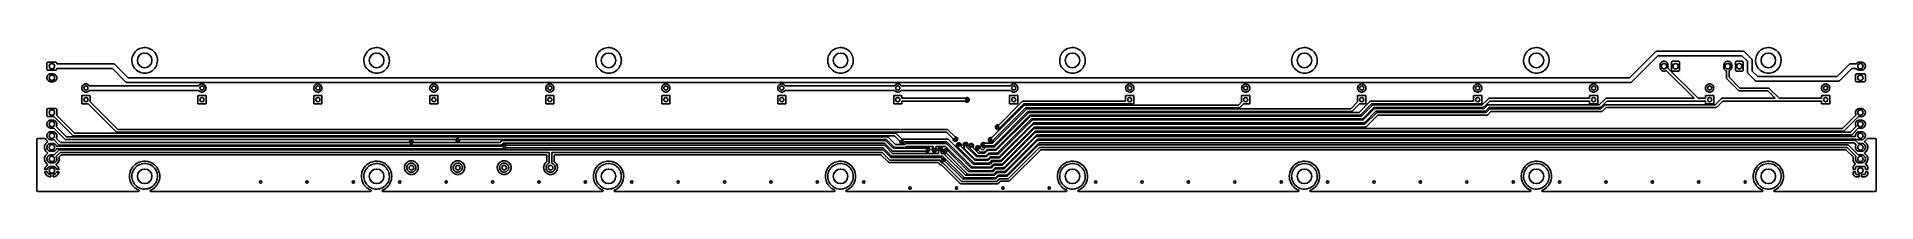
# Model space of a CAD drawing. Extents: x 14 to 417, y -139 to -108.
import ezdxf

# ---------------------------------------------------------------- set-up
doc = ezdxf.new("R2010")
doc.units = 0
doc.layers.add('BLACK', color=7, linetype='CONTINUOUS')

msp = doc.modelspace()

# ---------------------------------------------------------------- linework, layer by layer
at = {"layer": 'BLACK', "linetype": 'CONTINUOUS'}
for p, q in [((35.8008, -108.892), (35.9997, -108.638)), ((35.9997, -108.638), (36.2264, -108.409)), ((36.2264, -108.409), (36.478, -108.208)), ((36.478, -108.208), (36.7511, -108.036)), ((36.7511, -108.036), (37.042, -107.898)), ((37.042, -107.898), (37.347, -107.793)), ((37.347, -107.793), (37.662, -107.724)), ((37.662, -107.724), (37.9827, -107.692)), ((37.9827, -107.692), (38.3051, -107.698)), ((38.3051, -107.698), (38.6247, -107.74)), ((38.6247, -107.74), (38.9373, -107.818)), ((38.9373, -107.818), (39.2389, -107.932)), ((39.2389, -107.932), (39.5253, -108.08)), ((39.5253, -108.08), (39.7929, -108.26)), ((39.7929, -108.26), (40.038, -108.469)), ((40.038, -108.469), (40.2574, -108.705)), ((40.2574, -108.705), (40.4483, -108.965)), ((86.6008, -108.892), (86.7997, -108.638)), ((86.7997, -108.638), (87.0264, -108.409)), ((87.0264, -108.409), (87.278, -108.208)), ((87.278, -108.208), (87.5511, -108.036)), ((87.5511, -108.036), (87.842, -107.898)), ((87.842, -107.898), (88.147, -107.793)), ((88.147, -107.793), (88.462, -107.724)), ((88.462, -107.724), (88.7827, -107.692)), ((88.7827, -107.692), (89.1051, -107.698)), ((89.1051, -107.698), (89.4247, -107.74)), ((89.4247, -107.74), (89.7373, -107.818)), ((89.7373, -107.818), (90.0389, -107.932)), ((90.0389, -107.932), (90.3253, -108.08)), ((90.3253, -108.08), (90.5929, -108.26)), ((90.5929, -108.26), (90.838, -108.469)), ((90.838, -108.469), (91.0574, -108.705)), ((91.0574, -108.705), (91.2483, -108.965)), ((137.401, -108.892), (137.6, -108.638)), ((137.6, -108.638), (137.826, -108.409)), ((137.826, -108.409), (138.078, -108.208)), ((138.078, -108.208), (138.351, -108.036)), ((138.351, -108.036), (138.642, -107.898)), ((138.642, -107.898), (138.947, -107.793)), ((138.947, -107.793), (139.262, -107.724)), ((139.262, -107.724), (139.583, -107.692)), ((139.583, -107.692), (139.905, -107.698)), ((139.905, -107.698), (140.225, -107.74)), ((140.225, -107.74), (140.537, -107.818)), ((140.537, -107.818), (140.839, -107.932)), ((140.839, -107.932), (141.125, -108.08)), ((141.125, -108.08), (141.393, -108.26)), ((141.393, -108.26), (141.638, -108.469)), ((141.638, -108.469), (141.857, -108.705)), ((141.857, -108.705), (142.048, -108.965)), ((188.201, -108.892), (188.4, -108.638)), ((188.4, -108.638), (188.626, -108.409)), ((188.626, -108.409), (188.878, -108.208)), ((188.878, -108.208), (189.151, -108.036)), ((189.151, -108.036), (189.442, -107.898)), ((189.442, -107.898), (189.747, -107.793)), ((189.747, -107.793), (190.062, -107.724)), ((190.062, -107.724), (190.383, -107.692)), ((190.383, -107.692), (190.705, -107.698)), ((190.705, -107.698), (191.025, -107.74)), ((191.025, -107.74), (191.337, -107.818)), ((191.337, -107.818), (191.639, -107.932)), ((191.639, -107.932), (191.925, -108.08)), ((191.925, -108.08), (192.193, -108.26)), ((192.193, -108.26), (192.438, -108.469)), ((192.438, -108.469), (192.657, -108.705)), ((192.657, -108.705), (192.848, -108.965)), ((239.001, -108.892), (239.2, -108.638)), ((239.2, -108.638), (239.426, -108.409)), ((239.426, -108.409), (239.678, -108.208)), ((239.678, -108.208), (239.951, -108.036)), ((239.951, -108.036), (240.242, -107.898)), ((240.242, -107.898), (240.547, -107.793)), ((240.547, -107.793), (240.862, -107.724)), ((240.862, -107.724), (241.183, -107.692)), ((241.183, -107.692), (241.505, -107.698)), ((241.505, -107.698), (241.825, -107.74)), ((241.825, -107.74), (242.137, -107.818)), ((242.137, -107.818), (242.439, -107.932)), ((242.439, -107.932), (242.725, -108.08)), ((242.725, -108.08), (242.993, -108.26)), ((242.993, -108.26), (243.238, -108.469)), ((243.238, -108.469), (243.457, -108.705)), ((243.457, -108.705), (243.648, -108.965)), ((289.801, -108.892), (290, -108.638)), ((290, -108.638), (290.226, -108.409)), ((290.226, -108.409), (290.478, -108.208)), ((290.478, -108.208), (290.751, -108.036)), ((290.751, -108.036), (291.042, -107.898)), ((291.042, -107.898), (291.347, -107.793)), ((291.347, -107.793), (291.662, -107.724)), ((291.662, -107.724), (291.983, -107.692)), ((291.983, -107.692), (292.305, -107.698)), ((292.305, -107.698), (292.625, -107.74)), ((292.625, -107.74), (292.937, -107.818)), ((292.937, -107.818), (293.239, -107.932)), ((293.239, -107.932), (293.525, -108.08)), ((293.525, -108.08), (293.793, -108.26)), ((293.793, -108.26), (294.038, -108.469)), ((294.038, -108.469), (294.257, -108.705)), ((294.257, -108.705), (294.448, -108.965)), ((340.601, -108.892), (340.8, -108.638)), ((340.8, -108.638), (341.026, -108.409)), ((341.026, -108.409), (341.278, -108.208)), ((341.278, -108.208), (341.551, -108.036)), ((341.551, -108.036), (341.842, -107.898)), ((341.842, -107.898), (342.147, -107.793)), ((342.147, -107.793), (342.462, -107.724)), ((342.462, -107.724), (342.783, -107.692)), ((342.783, -107.692), (343.105, -107.698)), ((343.105, -107.698), (343.425, -107.74)), ((343.425, -107.74), (343.737, -107.818)), ((343.737, -107.818), (344.039, -107.932)), ((344.039, -107.932), (344.325, -108.08)), ((344.325, -108.08), (344.593, -108.26)), ((344.593, -108.26), (344.838, -108.469)), ((344.838, -108.469), (345.057, -108.705)), ((345.057, -108.705), (345.248, -108.965)), ((363.267, -114.308), (368.962, -108.612)), ((368.962, -108.612), (368.967, -108.608)), ((368.967, -108.608), (369.008, -108.578)), ((369.008, -108.578), (369.047, -108.545)), ((369.047, -108.545), (369.065, -108.536)), ((369.065, -108.536), (369.081, -108.525)), ((369.081, -108.525), (369.129, -108.507)), ((369.129, -108.507), (369.176, -108.486)), ((369.176, -108.486), (369.196, -108.483)), ((369.196, -108.483), (369.215, -108.476)), ((369.215, -108.476), (369.266, -108.473)), ((369.266, -108.473), (369.316, -108.466)), ((369.316, -108.466), (388.119, -108.466)), ((388.119, -108.466), (388.125, -108.466)), ((388.125, -108.466), (388.176, -108.474)), ((388.176, -108.474), (388.227, -108.478)), ((388.227, -108.478), (388.246, -108.485)), ((388.246, -108.485), (388.265, -108.488)), ((388.265, -108.488), (388.312, -108.51)), ((388.312, -108.51), (388.359, -108.527)), ((388.359, -108.527), (388.376, -108.54)), ((388.376, -108.54), (388.394, -108.548)), ((388.394, -108.548), (388.432, -108.582)), ((388.432, -108.582), (388.473, -108.612)), ((388.473, -108.612), (389.99, -110.129)), ((391.401, -108.892), (391.6, -108.638)), ((391.6, -108.638), (391.826, -108.409)), ((391.826, -108.409), (392.078, -108.208)), ((392.078, -108.208), (392.351, -108.036)), ((392.351, -108.036), (392.642, -107.898)), ((392.642, -107.898), (392.947, -107.793)), ((392.947, -107.793), (393.262, -107.724)), ((393.262, -107.724), (393.583, -107.692)), ((393.583, -107.692), (393.905, -107.698)), ((393.905, -107.698), (394.225, -107.74)), ((394.225, -107.74), (394.537, -107.818)), ((394.537, -107.818), (394.839, -107.932)), ((394.839, -107.932), (395.125, -108.08)), ((395.125, -108.08), (395.393, -108.26)), ((395.393, -108.26), (395.638, -108.469)), ((395.638, -108.469), (395.857, -108.705)), ((395.857, -108.705), (396.048, -108.965)), ((16.685, -111.14), (16.704, -111.044)), ((16.685, -112.38), (16.685, -111.14)), ((16.704, -112.476), (16.685, -112.38)), ((16.704, -111.044), (16.7582, -110.963)), ((16.7582, -112.557), (16.704, -112.476)), ((16.7582, -110.963), (16.8393, -110.909)), ((16.8393, -112.611), (16.7582, -112.557)), ((16.8393, -110.909), (16.935, -110.89)), ((16.935, -112.63), (16.8393, -112.611)), ((16.935, -110.89), (18.625, -110.89)), ((18.625, -112.63), (16.935, -112.63)), ((18.625, -110.89), (18.7207, -110.909)), ((18.7207, -112.611), (18.625, -112.63)), ((18.7207, -110.909), (18.8018, -110.963)), ((18.8018, -112.557), (18.7207, -112.611)), ((18.8018, -110.963), (18.856, -111.044)), ((18.856, -112.476), (18.8018, -112.557)), ((18.856, -111.044), (18.875, -111.14)), ((18.875, -112.38), (18.856, -112.476)), ((18.875, -111.14), (18.875, -111.26)), ((18.875, -111.26), (31.242, -111.26)), ((31.0349, -112.26), (18.875, -112.26)), ((18.875, -112.26), (18.875, -112.38)), ((33.9364, -115.162), (31.0349, -112.26)), ((31.242, -111.26), (31.2481, -111.26)), ((31.2481, -111.26), (31.2985, -111.268)), ((31.2985, -111.268), (31.3494, -111.272)), ((31.3494, -111.272), (31.3683, -111.279)), ((31.3683, -111.279), (31.3882, -111.282)), ((31.3882, -111.282), (31.4344, -111.304)), ((31.4344, -111.304), (31.4821, -111.321)), ((31.4821, -111.321), (31.4983, -111.334)), ((31.4983, -111.334), (31.5165, -111.342)), ((31.5165, -111.342), (31.5547, -111.376)), ((31.5547, -111.376), (31.5956, -111.406)), ((31.5956, -111.406), (34.4971, -114.308)), ((35.3014, -110.402), (35.33, -110.081)), ((35.3098, -110.724), (35.3014, -110.402)), ((35.3552, -111.043), (35.3098, -110.724)), ((35.33, -110.081), (35.3954, -109.765)), ((35.437, -111.355), (35.3552, -111.043)), ((35.3954, -109.765), (35.4966, -109.459)), ((35.5541, -111.656), (35.437, -111.355)), ((35.4966, -109.459), (35.6323, -109.167)), ((35.705, -111.94), (35.5541, -111.656)), ((35.6323, -109.167), (35.8008, -108.892)), ((35.8876, -112.206), (35.705, -111.94)), ((36.0995, -112.449), (35.8876, -112.206)), ((36.3379, -112.666), (36.0995, -112.449)), ((36.5997, -112.854), (36.3379, -112.666)), ((39.9073, -112.629), (39.6495, -112.822)), ((40.1411, -112.407), (39.9073, -112.629)), ((40.3479, -112.159), (40.1411, -112.407)), ((40.5249, -111.89), (40.3479, -112.159)), ((40.4483, -108.965), (40.608, -109.245)), ((40.6697, -111.602), (40.5249, -111.89)), ((40.608, -109.245), (40.7345, -109.542)), ((40.7805, -111.299), (40.6697, -111.602)), ((40.7345, -109.542), (40.826, -109.851)), ((40.8557, -110.986), (40.7805, -111.299)), ((40.826, -109.851), (40.8814, -110.168)), ((40.8945, -110.666), (40.8557, -110.986)), ((40.8814, -110.168), (40.9, -110.49)), ((40.9, -110.49), (40.8945, -110.666)), ((86.1014, -110.402), (86.13, -110.081)), ((86.1098, -110.724), (86.1014, -110.402)), ((86.1552, -111.043), (86.1098, -110.724)), ((86.13, -110.081), (86.1954, -109.765)), ((86.237, -111.355), (86.1552, -111.043)), ((86.1954, -109.765), (86.2966, -109.459)), ((86.3541, -111.656), (86.237, -111.355)), ((86.2966, -109.459), (86.4323, -109.167)), ((86.505, -111.94), (86.3541, -111.656)), ((86.4323, -109.167), (86.6008, -108.892)), ((86.6876, -112.206), (86.505, -111.94)), ((86.8995, -112.449), (86.6876, -112.206)), ((87.1379, -112.666), (86.8995, -112.449)), ((87.3997, -112.854), (87.1379, -112.666)), ((90.7073, -112.629), (90.4495, -112.822)), ((90.9411, -112.407), (90.7073, -112.629)), ((91.1479, -112.159), (90.9411, -112.407)), ((91.3249, -111.89), (91.1479, -112.159)), ((91.2483, -108.965), (91.408, -109.245)), ((91.4697, -111.602), (91.3249, -111.89)), ((91.408, -109.245), (91.5345, -109.542)), ((91.5805, -111.299), (91.4697, -111.602)), ((91.5345, -109.542), (91.626, -109.851)), ((91.6557, -110.986), (91.5805, -111.299)), ((91.626, -109.851), (91.6814, -110.168)), ((91.6945, -110.666), (91.6557, -110.986)), ((91.6814, -110.168), (91.7, -110.49)), ((91.7, -110.49), (91.6945, -110.666)), ((136.901, -110.402), (136.93, -110.081)), ((136.91, -110.724), (136.901, -110.402)), ((136.955, -111.043), (136.91, -110.724)), ((136.93, -110.081), (136.995, -109.765)), ((137.037, -111.355), (136.955, -111.043)), ((136.995, -109.765), (137.097, -109.459)), ((137.154, -111.656), (137.037, -111.355)), ((137.097, -109.459), (137.232, -109.167)), ((137.305, -111.94), (137.154, -111.656)), ((137.232, -109.167), (137.401, -108.892)), ((137.488, -112.206), (137.305, -111.94)), ((137.699, -112.449), (137.488, -112.206)), ((137.938, -112.666), (137.699, -112.449)), ((138.2, -112.854), (137.938, -112.666)), ((141.507, -112.629), (141.249, -112.822)), ((141.741, -112.407), (141.507, -112.629)), ((141.948, -112.159), (141.741, -112.407)), ((142.125, -111.89), (141.948, -112.159)), ((142.048, -108.965), (142.208, -109.245)), ((142.27, -111.602), (142.125, -111.89)), ((142.208, -109.245), (142.334, -109.542)), ((142.38, -111.299), (142.27, -111.602)), ((142.334, -109.542), (142.426, -109.851)), ((142.456, -110.986), (142.38, -111.299)), ((142.426, -109.851), (142.481, -110.168)), ((142.494, -110.666), (142.456, -110.986)), ((142.481, -110.168), (142.5, -110.49)), ((142.5, -110.49), (142.494, -110.666)), ((187.701, -110.402), (187.73, -110.081)), ((187.71, -110.724), (187.701, -110.402)), ((187.755, -111.043), (187.71, -110.724)), ((187.73, -110.081), (187.795, -109.765)), ((187.837, -111.355), (187.755, -111.043)), ((187.795, -109.765), (187.897, -109.459)), ((187.954, -111.656), (187.837, -111.355)), ((187.897, -109.459), (188.032, -109.167)), ((188.105, -111.94), (187.954, -111.656)), ((188.032, -109.167), (188.201, -108.892)), ((188.288, -112.206), (188.105, -111.94)), ((188.499, -112.449), (188.288, -112.206)), ((188.738, -112.666), (188.499, -112.449)), ((189, -112.854), (188.738, -112.666)), ((192.307, -112.629), (192.049, -112.822)), ((192.541, -112.407), (192.307, -112.629)), ((192.748, -112.159), (192.541, -112.407)), ((192.925, -111.89), (192.748, -112.159)), ((192.848, -108.965), (193.008, -109.245)), ((193.07, -111.602), (192.925, -111.89)), ((193.008, -109.245), (193.134, -109.542)), ((193.18, -111.299), (193.07, -111.602)), ((193.134, -109.542), (193.226, -109.851)), ((193.256, -110.986), (193.18, -111.299)), ((193.226, -109.851), (193.281, -110.168)), ((193.294, -110.666), (193.256, -110.986)), ((193.281, -110.168), (193.3, -110.49)), ((193.3, -110.49), (193.294, -110.666)), ((238.501, -110.402), (238.53, -110.081)), ((238.51, -110.724), (238.501, -110.402)), ((238.555, -111.043), (238.51, -110.724)), ((238.53, -110.081), (238.595, -109.765)), ((238.637, -111.355), (238.555, -111.043)), ((238.595, -109.765), (238.697, -109.459)), ((238.754, -111.656), (238.637, -111.355)), ((238.697, -109.459), (238.832, -109.167)), ((238.905, -111.94), (238.754, -111.656)), ((238.832, -109.167), (239.001, -108.892)), ((239.088, -112.206), (238.905, -111.94)), ((239.299, -112.449), (239.088, -112.206)), ((239.538, -112.666), (239.299, -112.449)), ((239.8, -112.854), (239.538, -112.666)), ((243.107, -112.629), (242.849, -112.822)), ((243.341, -112.407), (243.107, -112.629)), ((243.548, -112.159), (243.341, -112.407)), ((243.725, -111.89), (243.548, -112.159)), ((243.648, -108.965), (243.808, -109.245)), ((243.87, -111.602), (243.725, -111.89)), ((243.808, -109.245), (243.934, -109.542)), ((243.98, -111.299), (243.87, -111.602)), ((243.934, -109.542), (244.026, -109.851)), ((244.056, -110.986), (243.98, -111.299)), ((244.026, -109.851), (244.081, -110.168)), ((244.094, -110.666), (244.056, -110.986)), ((244.081, -110.168), (244.1, -110.49)), ((244.1, -110.49), (244.094, -110.666)), ((289.301, -110.402), (289.33, -110.081)), ((289.31, -110.724), (289.301, -110.402)), ((289.355, -111.043), (289.31, -110.724)), ((289.33, -110.081), (289.395, -109.765)), ((289.437, -111.355), (289.355, -111.043)), ((289.395, -109.765), (289.497, -109.459)), ((289.554, -111.656), (289.437, -111.355)), ((289.497, -109.459), (289.632, -109.167)), ((289.705, -111.94), (289.554, -111.656)), ((289.632, -109.167), (289.801, -108.892)), ((289.888, -112.206), (289.705, -111.94)), ((290.099, -112.449), (289.888, -112.206)), ((290.338, -112.666), (290.099, -112.449)), ((290.6, -112.854), (290.338, -112.666)), ((293.907, -112.629), (293.649, -112.822)), ((294.141, -112.407), (293.907, -112.629)), ((294.348, -112.159), (294.141, -112.407)), ((294.525, -111.89), (294.348, -112.159)), ((294.448, -108.965), (294.608, -109.245)), ((294.67, -111.602), (294.525, -111.89)), ((294.608, -109.245), (294.734, -109.542)), ((294.78, -111.299), (294.67, -111.602)), ((294.734, -109.542), (294.826, -109.851)), ((294.856, -110.986), (294.78, -111.299)), ((294.826, -109.851), (294.881, -110.168)), ((294.894, -110.666), (294.856, -110.986)), ((294.881, -110.168), (294.9, -110.49)), ((294.9, -110.49), (294.894, -110.666)), ((340.101, -110.402), (340.13, -110.081)), ((340.11, -110.724), (340.101, -110.402)), ((340.155, -111.043), (340.11, -110.724)), ((340.13, -110.081), (340.195, -109.765)), ((340.237, -111.355), (340.155, -111.043)), ((340.195, -109.765), (340.297, -109.459)), ((340.354, -111.656), (340.237, -111.355)), ((340.297, -109.459), (340.432, -109.167)), ((340.505, -111.94), (340.354, -111.656)), ((340.432, -109.167), (340.601, -108.892)), ((340.688, -112.206), (340.505, -111.94)), ((340.899, -112.449), (340.688, -112.206)), ((341.138, -112.666), (340.899, -112.449)), ((341.4, -112.854), (341.138, -112.666)), ((344.707, -112.629), (344.449, -112.822)), ((344.941, -112.407), (344.707, -112.629)), ((345.148, -112.159), (344.941, -112.407)), ((345.325, -111.89), (345.148, -112.159)), ((345.248, -108.965), (345.408, -109.245)), ((345.47, -111.602), (345.325, -111.89)), ((345.408, -109.245), (345.534, -109.542)), ((345.58, -111.299), (345.47, -111.602)), ((345.534, -109.542), (345.626, -109.851)), ((345.656, -110.986), (345.58, -111.299)), ((345.626, -109.851), (345.681, -110.168)), ((345.694, -110.666), (345.656, -110.986)), ((345.681, -110.168), (345.7, -110.49)), ((345.7, -110.49), (345.694, -110.666)), ((369.523, -109.466), (363.828, -115.162)), ((387.912, -109.466), (369.523, -109.466)), ((369.97, -111.535), (369.975, -111.438)), ((369.97, -111.985), (369.97, -111.535)), ((369.99, -112.172), (369.97, -111.985)), ((369.975, -111.438), (370.016, -111.255)), ((370.05, -112.35), (369.99, -112.172)), ((370.016, -111.255), (370.096, -111.084)), ((370.147, -112.511), (370.05, -112.35)), ((370.096, -111.084), (370.21, -110.935)), ((370.276, -112.648), (370.147, -112.511)), ((370.21, -110.935), (370.354, -110.814)), ((370.432, -112.753), (370.276, -112.648)), ((370.354, -110.814), (370.52, -110.726)), ((370.606, -112.823), (370.432, -112.753)), ((370.52, -110.726), (370.701, -110.676)), ((370.701, -110.676), (370.889, -110.666)), ((370.889, -110.666), (371.074, -110.697)), ((371.16, -112.794), (370.979, -112.844)), ((371.074, -110.697), (371.248, -110.767)), ((371.326, -112.706), (371.16, -112.794)), ((371.248, -110.767), (371.404, -110.872)), ((371.346, -112.69), (371.326, -112.706)), ((377.447, -118.791), (371.346, -112.69)), ((371.404, -110.872), (371.533, -111.009)), ((371.533, -111.009), (371.63, -111.17)), ((371.63, -111.17), (371.69, -111.348)), ((371.705, -112.082), (371.683, -112.179)), ((371.683, -112.179), (378.295, -118.791)), ((371.69, -111.348), (371.71, -111.535)), ((371.71, -111.985), (371.705, -112.082)), ((371.71, -111.535), (371.71, -111.985)), ((372.51, -110.915), (372.529, -110.819)), ((372.51, -112.605), (372.51, -110.915)), ((372.529, -112.701), (372.51, -112.605)), ((372.529, -110.819), (372.583, -110.738)), ((372.583, -112.782), (372.529, -112.701)), ((372.583, -110.738), (372.664, -110.684)), ((372.664, -112.836), (372.583, -112.782)), ((372.664, -110.684), (372.76, -110.665)), ((372.76, -110.665), (374, -110.665)), ((374, -110.665), (374.096, -110.684)), ((374.096, -110.684), (374.177, -110.738)), ((374.177, -112.782), (374.096, -112.836)), ((374.177, -110.738), (374.231, -110.819)), ((374.231, -112.701), (374.177, -112.782)), ((374.231, -110.819), (374.25, -110.915)), ((374.25, -112.605), (374.231, -112.701)), ((374.25, -110.915), (374.25, -112.605)), ((383.94, -111.535), (383.945, -111.438)), ((383.94, -111.985), (383.94, -111.535)), ((383.96, -112.172), (383.94, -111.985)), ((383.945, -111.438), (383.986, -111.255)), ((384.02, -112.35), (383.96, -112.172)), ((383.986, -111.255), (384.066, -111.084)), ((384.117, -112.511), (384.02, -112.35)), ((384.066, -111.084), (384.18, -110.935)), ((384.246, -112.648), (384.117, -112.511)), ((384.18, -110.935), (384.324, -110.814)), ((384.402, -112.753), (384.246, -112.648)), ((384.324, -110.814), (384.49, -110.726)), ((384.51, -112.797), (384.402, -112.753)), ((384.49, -110.726), (384.671, -110.676)), ((384.671, -110.676), (384.859, -110.666)), ((384.859, -110.666), (385.044, -110.697)), ((385.044, -110.697), (385.218, -110.767)), ((385.13, -112.794), (385.11, -112.799)), ((385.296, -112.706), (385.13, -112.794)), ((385.218, -110.767), (385.374, -110.872)), ((385.44, -112.585), (385.296, -112.706)), ((385.374, -110.872), (385.503, -111.009)), ((385.554, -112.436), (385.44, -112.585)), ((385.503, -111.009), (385.6, -111.17)), ((385.634, -112.265), (385.554, -112.436)), ((385.6, -111.17), (385.66, -111.348)), ((385.675, -112.082), (385.634, -112.265)), ((385.66, -111.348), (385.68, -111.535)), ((385.68, -111.985), (385.675, -112.082)), ((385.68, -111.535), (385.68, -111.985)), ((386.48, -110.915), (386.499, -110.819)), ((386.48, -112.605), (386.48, -110.915)), ((386.499, -112.701), (386.48, -112.605)), ((386.499, -110.819), (386.553, -110.738)), ((386.553, -112.782), (386.499, -112.701)), ((386.553, -110.738), (386.634, -110.684)), ((386.634, -112.836), (386.553, -112.782)), ((386.634, -110.684), (386.73, -110.665)), ((386.73, -110.665), (387.97, -110.665)), ((389.136, -110.69), (387.912, -109.466)), ((387.97, -110.665), (388.066, -110.684)), ((388.066, -110.684), (388.147, -110.738)), ((388.147, -112.782), (388.066, -112.836)), ((388.147, -110.738), (388.201, -110.819)), ((388.201, -112.701), (388.147, -112.782)), ((388.201, -110.819), (388.22, -110.915)), ((388.22, -112.605), (388.201, -112.701)), ((388.22, -110.915), (388.22, -112.605)), ((389.136, -113.03), (389.136, -110.69)), ((389.99, -110.129), (389.994, -110.134)), ((389.994, -110.134), (390.024, -110.175)), ((390.024, -110.175), (390.057, -110.213)), ((390.057, -110.213), (390.066, -110.232)), ((390.066, -110.232), (390.077, -110.248)), ((390.077, -110.248), (390.095, -110.296)), ((390.095, -110.296), (390.116, -110.342)), ((390.116, -110.342), (390.119, -110.362)), ((390.119, -110.362), (390.126, -110.381)), ((390.126, -110.381), (390.129, -110.432)), ((390.129, -110.432), (390.136, -110.483)), ((390.136, -110.483), (390.136, -112.823)), ((390.901, -110.402), (390.93, -110.081)), ((390.91, -110.724), (390.901, -110.402)), ((390.955, -111.043), (390.91, -110.724)), ((390.93, -110.081), (390.995, -109.765)), ((391.037, -111.355), (390.955, -111.043)), ((390.995, -109.765), (391.097, -109.459)), ((391.154, -111.656), (391.037, -111.355)), ((391.097, -109.459), (391.232, -109.167)), ((391.305, -111.94), (391.154, -111.656)), ((391.232, -109.167), (391.401, -108.892)), ((391.488, -112.206), (391.305, -111.94)), ((391.699, -112.449), (391.488, -112.206)), ((391.938, -112.666), (391.699, -112.449)), ((392.2, -112.854), (391.938, -112.666)), ((395.507, -112.629), (395.249, -112.822)), ((395.741, -112.407), (395.507, -112.629)), ((395.948, -112.159), (395.741, -112.407)), ((396.125, -111.89), (395.948, -112.159)), ((396.048, -108.965), (396.208, -109.245)), ((396.27, -111.602), (396.125, -111.89)), ((396.208, -109.245), (396.334, -109.542)), ((396.38, -111.299), (396.27, -111.602)), ((396.334, -109.542), (396.426, -109.851)), ((396.456, -110.986), (396.38, -111.299)), ((396.426, -109.851), (396.481, -110.168)), ((396.494, -110.666), (396.456, -110.986)), ((396.481, -110.168), (396.5, -110.49)), ((396.5, -110.49), (396.494, -110.666)), ((408.763, -114.054), (411.41, -111.406)), ((411.971, -112.26), (409.324, -114.908)), ((411.41, -111.406), (411.415, -111.402)), ((411.415, -111.402), (411.456, -111.372)), ((411.456, -111.372), (411.495, -111.339)), ((411.495, -111.339), (411.513, -111.33)), ((411.513, -111.33), (411.529, -111.319)), ((411.529, -111.319), (411.577, -111.301)), ((411.577, -111.301), (411.624, -111.28)), ((411.624, -111.28), (411.644, -111.277)), ((411.644, -111.277), (411.663, -111.27)), ((411.663, -111.27), (411.714, -111.267)), ((411.714, -111.267), (411.764, -111.26)), ((411.764, -111.26), (412.928, -111.26)), ((412.924, -112.26), (411.971, -112.26)), ((413.034, -112.39), (412.924, -112.26)), ((412.928, -111.26), (412.971, -111.196)), ((412.971, -111.196), (413.108, -111.067)), ((413.183, -112.504), (413.034, -112.39)), ((413.108, -111.067), (413.269, -110.97)), ((413.354, -112.584), (413.183, -112.504)), ((413.269, -110.97), (413.447, -110.91)), ((413.537, -112.625), (413.354, -112.584)), ((413.447, -110.91), (413.634, -110.89)), ((413.634, -112.63), (413.537, -112.625)), ((413.634, -110.89), (414.084, -110.89)), ((414.084, -112.63), (413.634, -112.63)), ((414.084, -110.89), (414.181, -110.895)), ((414.271, -112.61), (414.084, -112.63)), ((414.181, -110.895), (414.364, -110.936)), ((414.449, -112.55), (414.271, -112.61)), ((414.364, -110.936), (414.535, -111.016)), ((414.61, -112.453), (414.449, -112.55)), ((414.535, -111.016), (414.684, -111.13)), ((414.747, -112.324), (414.61, -112.453)), ((414.684, -111.13), (414.805, -111.274)), ((414.852, -112.168), (414.747, -112.324)), ((414.805, -111.274), (414.893, -111.44)), ((414.922, -111.994), (414.852, -112.168)), ((414.893, -111.44), (414.943, -111.621)), ((414.953, -111.809), (414.922, -111.994)), ((414.943, -111.621), (414.953, -111.809)), ((16.6864, -114.251), (16.717, -114.066)), ((16.6962, -114.439), (16.6864, -114.251)), ((16.7461, -114.62), (16.6962, -114.439)), ((16.717, -114.066), (16.7868, -113.892)), ((16.8337, -114.786), (16.7461, -114.62)), ((16.7868, -113.892), (16.8925, -113.736)), ((16.955, -114.93), (16.8337, -114.786)), ((16.8925, -113.736), (17.029, -113.607)), ((17.1043, -115.044), (16.955, -114.93)), ((17.029, -113.607), (17.1901, -113.51)), ((17.2746, -115.124), (17.1043, -115.044)), ((17.1901, -113.51), (17.3682, -113.45)), ((17.458, -115.165), (17.2746, -115.124)), ((17.3682, -113.45), (17.555, -113.43)), ((17.555, -115.17), (17.458, -115.165)), ((17.555, -113.43), (18.005, -113.43)), ((18.005, -115.17), (17.555, -115.17)), ((18.005, -113.43), (18.102, -113.435)), ((18.1918, -115.15), (18.005, -115.17)), ((18.102, -113.435), (18.2854, -113.476)), ((18.3699, -115.09), (18.1918, -115.15)), ((18.2854, -113.476), (18.4557, -113.556)), ((18.531, -114.993), (18.3699, -115.09)), ((18.4557, -113.556), (18.605, -113.67)), ((18.6675, -114.864), (18.531, -114.993)), ((18.605, -113.67), (18.7263, -113.814)), ((18.7732, -114.708), (18.6675, -114.864)), ((18.7263, -113.814), (18.8139, -113.98)), ((18.843, -114.534), (18.7732, -114.708)), ((18.8139, -113.98), (18.8638, -114.161)), ((18.8736, -114.349), (18.843, -114.534)), ((18.8638, -114.161), (18.8736, -114.349)), ((24.339, -116.551), (24.3587, -116.364)), ((24.3587, -116.738), (24.339, -116.551)), ((24.3587, -116.364), (24.4168, -116.185)), ((24.4168, -116.917), (24.3587, -116.738)), ((24.4168, -116.185), (24.5109, -116.022)), ((24.5109, -116.022), (24.6368, -115.882)), ((24.6368, -115.882), (24.789, -115.772)), ((24.789, -115.772), (24.9609, -115.695)), ((24.9609, -115.695), (25.145, -115.656)), ((25.145, -115.656), (25.3331, -115.656)), ((25.3331, -115.656), (25.5171, -115.695)), ((25.5171, -115.695), (25.689, -115.772)), ((25.689, -115.772), (25.8412, -115.882)), ((25.8412, -115.882), (25.9671, -116.022)), ((25.9671, -116.022), (25.9839, -116.051)), ((25.9839, -116.051), (49.8942, -116.051)), ((33.9773, -115.192), (33.9364, -115.162)), ((34.0155, -115.226), (33.9773, -115.192)), ((34.0337, -115.234), (34.0155, -115.226)), ((34.0499, -115.247), (34.0337, -115.234)), ((34.0976, -115.264), (34.0499, -115.247)), ((34.1438, -115.286), (34.0976, -115.264)), ((34.1637, -115.289), (34.1438, -115.286)), ((34.1826, -115.296), (34.1637, -115.289)), ((34.2335, -115.3), (34.1826, -115.296)), ((34.2839, -115.308), (34.2335, -115.3)), ((34.29, -115.308), (34.2839, -115.308)), ((363.474, -115.308), (34.29, -115.308)), ((34.4971, -114.308), (363.267, -114.308)), ((36.8814, -113.011), (36.5997, -112.854)), ((37.1792, -113.134), (36.8814, -113.011)), ((37.4892, -113.223), (37.1792, -113.134)), ((37.8073, -113.275), (37.4892, -113.223)), ((38.1293, -113.29), (37.8073, -113.275)), ((38.4509, -113.268), (38.1293, -113.29)), ((38.7679, -113.209), (38.4509, -113.268)), ((39.076, -113.114), (38.7679, -113.209)), ((39.3712, -112.985), (39.076, -113.114)), ((39.6495, -112.822), (39.3712, -112.985)), ((49.8942, -116.051), (49.9109, -116.022)), ((49.9109, -116.022), (50.0368, -115.882)), ((50.0368, -115.882), (50.189, -115.772)), ((50.189, -115.772), (50.3609, -115.695)), ((50.3609, -115.695), (50.545, -115.656)), ((50.545, -115.656), (50.7331, -115.656)), ((50.7331, -115.656), (50.9171, -115.695)), ((50.9171, -115.695), (51.089, -115.772)), ((51.089, -115.772), (51.2413, -115.882)), ((51.2413, -115.882), (51.3671, -116.022)), ((51.3671, -116.022), (51.4612, -116.185)), ((51.4612, -116.185), (51.5194, -116.364)), ((51.5194, -116.738), (51.4612, -116.917)), ((51.5194, -116.364), (51.539, -116.551)), ((51.539, -116.551), (51.5194, -116.738)), ((75.139, -116.551), (75.1587, -116.364)), ((75.1587, -116.738), (75.139, -116.551)), ((75.1587, -116.364), (75.2168, -116.185)), ((75.2168, -116.917), (75.1587, -116.738)), ((75.2168, -116.185), (75.3109, -116.022)), ((75.3109, -116.022), (75.4368, -115.882)), ((75.4368, -115.882), (75.589, -115.772)), ((75.589, -115.772), (75.7609, -115.695)), ((75.7609, -115.695), (75.945, -115.656)), ((75.945, -115.656), (76.1331, -115.656)), ((76.1331, -115.656), (76.3171, -115.695)), ((76.3171, -115.695), (76.489, -115.772)), ((76.489, -115.772), (76.6412, -115.882)), ((76.6412, -115.882), (76.7671, -116.022)), ((76.7671, -116.022), (76.8612, -116.185)), ((76.8612, -116.185), (76.9194, -116.364)), ((76.9194, -116.738), (76.8612, -116.917)), ((76.9194, -116.364), (76.939, -116.551)), ((76.939, -116.551), (76.9194, -116.738)), ((87.6814, -113.011), (87.3997, -112.854)), ((87.9792, -113.134), (87.6814, -113.011)), ((88.2892, -113.223), (87.9792, -113.134)), ((88.6073, -113.275), (88.2892, -113.223)), ((88.9293, -113.29), (88.6073, -113.275)), ((89.2509, -113.268), (88.9293, -113.29)), ((89.5679, -113.209), (89.2509, -113.268)), ((89.876, -113.114), (89.5679, -113.209)), ((90.1712, -112.985), (89.876, -113.114)), ((90.4495, -112.822), (90.1712, -112.985)), ((100.539, -116.551), (100.559, -116.364)), ((100.559, -116.738), (100.539, -116.551)), ((100.559, -116.364), (100.617, -116.185)), ((100.617, -116.917), (100.559, -116.738)), ((100.617, -116.185), (100.711, -116.022)), ((100.711, -116.022), (100.837, -115.882)), ((100.837, -115.882), (100.989, -115.772)), ((100.989, -115.772), (101.161, -115.695)), ((101.161, -115.695), (101.345, -115.656)), ((101.345, -115.656), (101.533, -115.656)), ((101.533, -115.656), (101.717, -115.695)), ((101.717, -115.695), (101.889, -115.772)), ((101.889, -115.772), (102.041, -115.882)), ((102.041, -115.882), (102.167, -116.022)), ((102.167, -116.022), (102.261, -116.185)), ((102.261, -116.185), (102.319, -116.364)), ((102.319, -116.738), (102.261, -116.917)), ((102.319, -116.364), (102.339, -116.551)), ((102.339, -116.551), (102.319, -116.738)), ((125.939, -116.551), (125.959, -116.364)), ((125.959, -116.738), (125.939, -116.551)), ((125.959, -116.364), (126.017, -116.185)), ((126.017, -116.917), (125.959, -116.738)), ((126.017, -116.185), (126.111, -116.022)), ((126.111, -116.022), (126.237, -115.882)), ((126.237, -115.882), (126.389, -115.772)), ((126.389, -115.772), (126.561, -115.695)), ((126.561, -115.695), (126.745, -115.656)), ((126.745, -115.656), (126.933, -115.656)), ((126.933, -115.656), (127.117, -115.695)), ((127.117, -115.695), (127.289, -115.772)), ((127.289, -115.772), (127.441, -115.882)), ((127.441, -115.882), (127.567, -116.022)), ((127.567, -116.022), (127.661, -116.185)), ((127.661, -116.185), (127.719, -116.364)), ((127.719, -116.738), (127.661, -116.917)), ((127.719, -116.364), (127.739, -116.551)), ((127.739, -116.551), (127.719, -116.738)), ((138.481, -113.011), (138.2, -112.854)), ((138.779, -113.134), (138.481, -113.011)), ((139.089, -113.223), (138.779, -113.134)), ((139.407, -113.275), (139.089, -113.223)), ((139.729, -113.29), (139.407, -113.275)), ((140.051, -113.268), (139.729, -113.29)), ((140.368, -113.209), (140.051, -113.268)), ((140.676, -113.114), (140.368, -113.209)), ((140.971, -112.985), (140.676, -113.114)), ((141.249, -112.822), (140.971, -112.985)), ((151.339, -116.551), (151.359, -116.364)), ((151.359, -116.738), (151.339, -116.551)), ((151.359, -116.364), (151.417, -116.185)), ((151.417, -116.917), (151.359, -116.738)), ((151.417, -116.185), (151.511, -116.022)), ((151.511, -116.022), (151.637, -115.882)), ((151.637, -115.882), (151.789, -115.772)), ((151.789, -115.772), (151.961, -115.695)), ((151.961, -115.695), (152.145, -115.656)), ((152.145, -115.656), (152.333, -115.656)), ((152.333, -115.656), (152.517, -115.695)), ((152.517, -115.695), (152.689, -115.772)), ((152.689, -115.772), (152.841, -115.882)), ((152.841, -115.882), (152.967, -116.022)), ((152.967, -116.022), (153.061, -116.185)), ((153.061, -116.185), (153.119, -116.364)), ((153.119, -116.738), (153.061, -116.917)), ((153.119, -116.364), (153.139, -116.551)), ((153.139, -116.551), (153.119, -116.738)), ((176.739, -116.551), (176.759, -116.364)), ((176.759, -116.738), (176.739, -116.551)), ((176.759, -116.364), (176.817, -116.185)), ((176.817, -116.917), (176.759, -116.738)), ((176.817, -116.185), (176.911, -116.022)), ((176.911, -116.022), (177.037, -115.882)), ((177.037, -115.882), (177.189, -115.772)), ((177.189, -115.772), (177.361, -115.695)), ((177.361, -115.695), (177.545, -115.656)), ((177.545, -115.656), (177.733, -115.656)), ((177.733, -115.656), (177.917, -115.695)), ((177.917, -115.695), (178.089, -115.772)), ((178.089, -115.772), (178.241, -115.882)), ((178.241, -115.882), (178.367, -116.022)), ((178.367, -116.022), (178.384, -116.051)), ((178.384, -116.051), (202.294, -116.051)), ((189.281, -113.011), (189, -112.854)), ((189.579, -113.134), (189.281, -113.011)), ((189.889, -113.223), (189.579, -113.134)), ((190.207, -113.275), (189.889, -113.223)), ((190.529, -113.29), (190.207, -113.275)), ((190.851, -113.268), (190.529, -113.29)), ((191.168, -113.209), (190.851, -113.268)), ((191.476, -113.114), (191.168, -113.209)), ((191.771, -112.985), (191.476, -113.114)), ((192.049, -112.822), (191.771, -112.985)), ((202.294, -116.051), (202.311, -116.022)), ((202.311, -116.022), (202.437, -115.882)), ((202.437, -115.882), (202.589, -115.772)), ((202.589, -115.772), (202.761, -115.695)), ((202.761, -115.695), (202.945, -115.656)), ((202.945, -115.656), (203.133, -115.656)), ((203.133, -115.656), (203.317, -115.695)), ((203.317, -115.695), (203.489, -115.772)), ((203.489, -115.772), (203.641, -115.882)), ((203.641, -115.882), (203.767, -116.022)), ((203.767, -116.022), (203.784, -116.051)), ((203.784, -116.051), (227.694, -116.051)), ((227.694, -116.051), (227.711, -116.022)), ((227.711, -116.022), (227.837, -115.882)), ((227.837, -115.882), (227.989, -115.772)), ((227.989, -115.772), (228.161, -115.695)), ((228.161, -115.695), (228.345, -115.656)), ((228.345, -115.656), (228.533, -115.656)), ((228.533, -115.656), (228.717, -115.695)), ((228.717, -115.695), (228.889, -115.772)), ((228.889, -115.772), (229.041, -115.882)), ((229.041, -115.882), (229.167, -116.022)), ((229.167, -116.022), (229.261, -116.185)), ((229.261, -116.185), (229.319, -116.364)), ((229.319, -116.738), (229.261, -116.917)), ((229.319, -116.364), (229.339, -116.551)), ((229.339, -116.551), (229.319, -116.738)), ((240.081, -113.011), (239.8, -112.854)), ((240.379, -113.134), (240.081, -113.011)), ((240.689, -113.223), (240.379, -113.134)), ((241.007, -113.275), (240.689, -113.223)), ((241.329, -113.29), (241.007, -113.275)), ((241.651, -113.268), (241.329, -113.29)), ((241.968, -113.209), (241.651, -113.268)), ((242.276, -113.114), (241.968, -113.209)), ((242.571, -112.985), (242.276, -113.114)), ((242.849, -112.822), (242.571, -112.985)), ((252.939, -116.551), (252.959, -116.364)), ((252.959, -116.738), (252.939, -116.551)), ((252.959, -116.364), (253.017, -116.185)), ((253.017, -116.917), (252.959, -116.738)), ((253.017, -116.185), (253.111, -116.022)), ((253.111, -116.022), (253.237, -115.882)), ((253.237, -115.882), (253.389, -115.772)), ((253.389, -115.772), (253.561, -115.695)), ((253.561, -115.695), (253.745, -115.656)), ((253.745, -115.656), (253.933, -115.656)), ((253.933, -115.656), (254.117, -115.695)), ((254.117, -115.695), (254.289, -115.772)), ((254.289, -115.772), (254.441, -115.882)), ((254.441, -115.882), (254.567, -116.022)), ((254.567, -116.022), (254.661, -116.185)), ((254.661, -116.185), (254.719, -116.364)), ((254.719, -116.738), (254.661, -116.917)), ((254.719, -116.364), (254.739, -116.551)), ((254.739, -116.551), (254.719, -116.738)), ((278.339, -116.551), (278.359, -116.364)), ((278.359, -116.738), (278.339, -116.551)), ((278.359, -116.364), (278.417, -116.185)), ((278.417, -116.917), (278.359, -116.738)), ((278.417, -116.185), (278.511, -116.022)), ((278.511, -116.022), (278.637, -115.882)), ((278.637, -115.882), (278.789, -115.772)), ((278.789, -115.772), (278.961, -115.695)), ((278.961, -115.695), (279.145, -115.656)), ((279.145, -115.656), (279.333, -115.656)), ((279.333, -115.656), (279.517, -115.695)), ((279.517, -115.695), (279.689, -115.772)), ((279.689, -115.772), (279.841, -115.882)), ((279.841, -115.882), (279.967, -116.022)), ((279.967, -116.022), (280.061, -116.185)), ((280.061, -116.185), (280.119, -116.364)), ((280.119, -116.738), (280.061, -116.917)), ((280.119, -116.364), (280.139, -116.551)), ((280.139, -116.551), (280.119, -116.738)), ((290.881, -113.011), (290.6, -112.854)), ((291.179, -113.134), (290.881, -113.011)), ((291.489, -113.223), (291.179, -113.134)), ((291.807, -113.275), (291.489, -113.223)), ((292.129, -113.29), (291.807, -113.275)), ((292.451, -113.268), (292.129, -113.29)), ((292.768, -113.209), (292.451, -113.268)), ((293.076, -113.114), (292.768, -113.209)), ((293.371, -112.985), (293.076, -113.114)), ((293.649, -112.822), (293.371, -112.985)), ((303.739, -116.551), (303.759, -116.364)), ((303.759, -116.738), (303.739, -116.551)), ((303.759, -116.364), (303.817, -116.185)), ((303.817, -116.917), (303.759, -116.738)), ((303.817, -116.185), (303.911, -116.022)), ((303.911, -116.022), (304.037, -115.882)), ((304.037, -115.882), (304.189, -115.772)), ((304.189, -115.772), (304.361, -115.695)), ((304.361, -115.695), (304.545, -115.656)), ((304.545, -115.656), (304.733, -115.656)), ((304.733, -115.656), (304.917, -115.695)), ((304.917, -115.695), (305.089, -115.772)), ((305.089, -115.772), (305.241, -115.882)), ((305.241, -115.882), (305.367, -116.022)), ((305.367, -116.022), (305.461, -116.185)), ((305.461, -116.185), (305.519, -116.364)), ((305.519, -116.738), (305.461, -116.917)), ((305.519, -116.364), (305.539, -116.551)), ((305.539, -116.551), (305.519, -116.738)), ((329.139, -116.551), (329.159, -116.364)), ((329.159, -116.738), (329.139, -116.551)), ((329.159, -116.364), (329.217, -116.185)), ((329.217, -116.917), (329.159, -116.738)), ((329.217, -116.185), (329.311, -116.022)), ((329.311, -116.022), (329.437, -115.882)), ((329.437, -115.882), (329.589, -115.772)), ((329.589, -115.772), (329.761, -115.695)), ((329.761, -115.695), (329.945, -115.656)), ((329.945, -115.656), (330.133, -115.656)), ((330.133, -115.656), (330.317, -115.695)), ((330.317, -115.695), (330.489, -115.772)), ((330.489, -115.772), (330.641, -115.882)), ((330.641, -115.882), (330.767, -116.022)), ((330.767, -116.022), (330.861, -116.185)), ((330.861, -116.185), (330.919, -116.364)), ((330.919, -116.738), (330.861, -116.917)), ((330.919, -116.364), (330.939, -116.551)), ((330.939, -116.551), (330.919, -116.738)), ((341.681, -113.011), (341.4, -112.854)), ((341.979, -113.134), (341.681, -113.011)), ((342.289, -113.223), (341.979, -113.134)), ((342.607, -113.275), (342.289, -113.223)), ((342.929, -113.29), (342.607, -113.275)), ((343.251, -113.268), (342.929, -113.29)), ((343.568, -113.209), (343.251, -113.268)), ((343.876, -113.114), (343.568, -113.209)), ((344.171, -112.985), (343.876, -113.114)), ((344.449, -112.822), (344.171, -112.985)), ((354.539, -116.551), (354.559, -116.364)), ((354.559, -116.738), (354.539, -116.551)), ((354.559, -116.364), (354.617, -116.185)), ((354.617, -116.917), (354.559, -116.738)), ((354.617, -116.185), (354.711, -116.022)), ((354.711, -116.022), (354.837, -115.882)), ((354.837, -115.882), (354.989, -115.772)), ((354.989, -115.772), (355.161, -115.695)), ((355.161, -115.695), (355.345, -115.656)), ((355.345, -115.656), (355.533, -115.656)), ((355.533, -115.656), (355.717, -115.695)), ((355.717, -115.695), (355.889, -115.772)), ((355.889, -115.772), (356.041, -115.882)), ((356.041, -115.882), (356.167, -116.022)), ((356.167, -116.022), (356.261, -116.185)), ((356.261, -116.185), (356.319, -116.364)), ((356.319, -116.738), (356.261, -116.917)), ((356.319, -116.364), (356.339, -116.551)), ((356.339, -116.551), (356.319, -116.738)), ((363.524, -115.301), (363.474, -115.308)), ((363.575, -115.298), (363.524, -115.301)), ((363.594, -115.291), (363.575, -115.298)), ((363.614, -115.288), (363.594, -115.291)), ((363.661, -115.267), (363.614, -115.288)), ((363.709, -115.249), (363.661, -115.267)), ((363.725, -115.238), (363.709, -115.249)), ((363.743, -115.229), (363.725, -115.238)), ((363.782, -115.196), (363.743, -115.229)), ((363.823, -115.166), (363.782, -115.196)), ((363.828, -115.162), (363.823, -115.166)), ((370.791, -112.854), (370.606, -112.823)), ((370.979, -112.844), (370.791, -112.854)), ((372.76, -112.855), (372.664, -112.836)), ((374, -112.855), (372.76, -112.855)), ((374.096, -112.836), (374, -112.855)), ((379.939, -116.551), (379.959, -116.364)), ((379.959, -116.738), (379.939, -116.551)), ((379.959, -116.364), (380.017, -116.185)), ((380.017, -116.917), (379.959, -116.738)), ((380.017, -116.185), (380.111, -116.022)), ((380.111, -116.022), (380.237, -115.882)), ((380.237, -115.882), (380.389, -115.772)), ((380.389, -115.772), (380.561, -115.695)), ((380.561, -115.695), (380.745, -115.656)), ((380.745, -115.656), (380.933, -115.656)), ((380.933, -115.656), (381.117, -115.695)), ((381.117, -115.695), (381.289, -115.772)), ((381.289, -115.772), (381.441, -115.882)), ((381.441, -115.882), (381.567, -116.022)), ((381.567, -116.022), (381.661, -116.185)), ((381.661, -116.185), (381.719, -116.364)), ((381.719, -116.738), (381.661, -116.917)), ((381.719, -116.364), (381.739, -116.551)), ((381.739, -116.551), (381.719, -116.738)), ((384.51, -114.3), (384.51, -112.797)), ((384.516, -114.333), (384.51, -114.3)), ((384.517, -114.366), (384.516, -114.333)), ((384.526, -114.386), (384.517, -114.366)), ((384.53, -114.408), (384.526, -114.386)), ((384.548, -114.436), (384.53, -114.408)), ((384.561, -114.467), (384.548, -114.436)), ((384.584, -114.495), (384.561, -114.467)), ((384.588, -114.502), (384.584, -114.495)), ((384.591, -114.504), (384.588, -114.502)), ((384.598, -114.512), (384.591, -114.504)), ((387.138, -117.052), (384.598, -114.512)), ((385.11, -112.799), (385.11, -114.176)), ((385.11, -114.176), (387.474, -116.54)), ((386.73, -112.855), (386.634, -112.836)), ((387.97, -112.855), (386.73, -112.855)), ((387.474, -116.54), (393.7, -116.54)), ((388.066, -112.836), (387.97, -112.855)), ((389.143, -113.08), (389.136, -113.03)), ((389.146, -113.131), (389.143, -113.08)), ((389.153, -113.15), (389.146, -113.131)), ((389.156, -113.17), (389.153, -113.15)), ((389.177, -113.217), (389.156, -113.17)), ((389.195, -113.265), (389.177, -113.217)), ((389.206, -113.281), (389.195, -113.265)), ((389.215, -113.299), (389.206, -113.281)), ((389.248, -113.338), (389.215, -113.299)), ((389.278, -113.379), (389.248, -113.338)), ((389.282, -113.384), (389.278, -113.379)), ((390.806, -114.908), (389.282, -113.384)), ((390.136, -112.823), (391.367, -114.054)), ((390.847, -114.938), (390.806, -114.908)), ((390.885, -114.972), (390.847, -114.938)), ((390.904, -114.98), (390.885, -114.972)), ((390.92, -114.993), (390.904, -114.98)), ((390.968, -115.01), (390.92, -114.993)), ((391.014, -115.032), (390.968, -115.01)), ((391.034, -115.035), (391.014, -115.032)), ((391.053, -115.042), (391.034, -115.035)), ((391.103, -115.046), (391.053, -115.042)), ((391.154, -115.054), (391.103, -115.046)), ((391.16, -115.054), (391.154, -115.054)), ((408.97, -115.054), (391.16, -115.054)), ((391.367, -114.054), (408.763, -114.054)), ((392.481, -113.011), (392.2, -112.854)), ((392.779, -113.134), (392.481, -113.011)), ((393.089, -113.223), (392.779, -113.134)), ((393.407, -113.275), (393.089, -113.223)), ((393.729, -113.29), (393.407, -113.275)), ((393.7, -116.54), (393.71, -116.541)), ((393.71, -116.541), (393.715, -116.54)), ((393.715, -116.54), (393.722, -116.542)), ((393.722, -116.542), (393.758, -116.546)), ((394.051, -113.268), (393.729, -113.29)), ((393.758, -116.546), (393.789, -116.558)), ((393.789, -116.558), (393.822, -116.566)), ((393.822, -116.566), (393.84, -116.578)), ((393.84, -116.578), (393.86, -116.586)), ((393.86, -116.586), (393.885, -116.609)), ((393.885, -116.609), (393.912, -116.628)), ((393.912, -116.628), (396.075, -118.791)), ((394.368, -113.209), (394.051, -113.268)), ((394.676, -113.114), (394.368, -113.209)), ((394.971, -112.985), (394.676, -113.114)), ((395.249, -112.822), (394.971, -112.985)), ((405.339, -116.551), (405.359, -116.364)), ((405.359, -116.738), (405.339, -116.551)), ((405.359, -116.364), (405.417, -116.185)), ((405.417, -116.917), (405.359, -116.738)), ((405.417, -116.185), (405.511, -116.022)), ((405.511, -116.022), (405.637, -115.882)), ((405.637, -115.882), (405.789, -115.772)), ((405.789, -115.772), (405.961, -115.695)), ((405.961, -115.695), (406.145, -115.656)), ((406.145, -115.656), (406.333, -115.656)), ((406.333, -115.656), (406.517, -115.695)), ((406.517, -115.695), (406.689, -115.772)), ((406.689, -115.772), (406.841, -115.882)), ((406.841, -115.882), (406.967, -116.022)), ((406.967, -116.022), (407.061, -116.185)), ((407.061, -116.185), (407.119, -116.364)), ((407.119, -116.738), (407.061, -116.917)), ((407.119, -116.364), (407.139, -116.551)), ((407.139, -116.551), (407.119, -116.738)), ((409.021, -115.047), (408.97, -115.054)), ((409.071, -115.044), (409.021, -115.047)), ((409.09, -115.037), (409.071, -115.044)), ((409.11, -115.034), (409.09, -115.037)), ((409.157, -115.013), (409.11, -115.034)), ((409.205, -114.995), (409.157, -115.013)), ((409.221, -114.984), (409.205, -114.995)), ((409.239, -114.975), (409.221, -114.984)), ((409.278, -114.942), (409.239, -114.975)), ((409.319, -114.912), (409.278, -114.942)), ((409.324, -114.908), (409.319, -114.912)), ((412.764, -113.68), (412.783, -113.584)), ((412.764, -114.92), (412.764, -113.68)), ((412.783, -115.016), (412.764, -114.92)), ((412.783, -113.584), (412.837, -113.503)), ((412.837, -115.097), (412.783, -115.016)), ((412.837, -113.503), (412.918, -113.449)), ((412.918, -115.151), (412.837, -115.097)), ((412.918, -113.449), (413.014, -113.43)), ((413.014, -115.17), (412.918, -115.151)), ((413.014, -113.43), (414.704, -113.43)), ((414.704, -115.17), (413.014, -115.17)), ((414.704, -113.43), (414.8, -113.449)), ((414.8, -115.151), (414.704, -115.17)), ((414.8, -113.449), (414.881, -113.503)), ((414.881, -115.097), (414.8, -115.151)), ((414.881, -113.503), (414.935, -113.584)), ((414.935, -115.016), (414.881, -115.097)), ((414.935, -113.584), (414.954, -113.68)), ((414.954, -114.92), (414.935, -115.016)), ((414.954, -113.68), (414.954, -114.92)), ((24.339, -119.991), (24.339, -118.191)), ((24.339, -118.191), (26.139, -118.191)), ((25.7148, -119.991), (24.339, -119.991)), ((24.5109, -117.08), (24.4168, -116.917)), ((24.6368, -117.22), (24.5109, -117.08)), ((24.789, -117.33), (24.6368, -117.22)), ((24.9609, -117.407), (24.789, -117.33)), ((25.145, -117.446), (24.9609, -117.407)), ((25.3331, -117.446), (25.145, -117.446)), ((25.5171, -117.407), (25.3331, -117.446)), ((25.689, -117.33), (25.5171, -117.407)), ((25.8412, -117.22), (25.689, -117.33)), ((31.8779, -126.154), (25.7148, -119.991)), ((25.9671, -117.08), (25.8412, -117.22)), ((25.9839, -117.051), (25.9671, -117.08)), ((49.8942, -117.051), (25.9839, -117.051)), ((26.139, -118.191), (26.139, -119.567)), ((26.139, -119.567), (32.2143, -125.642)), ((49.739, -119.991), (49.739, -118.191)), ((49.739, -118.191), (51.539, -118.191)), ((51.539, -119.991), (49.739, -119.991)), ((49.9109, -117.08), (49.8942, -117.051)), ((50.0368, -117.22), (49.9109, -117.08)), ((50.189, -117.33), (50.0368, -117.22)), ((50.3609, -117.407), (50.189, -117.33)), ((50.545, -117.446), (50.3609, -117.407)), ((50.7331, -117.446), (50.545, -117.446)), ((50.9171, -117.407), (50.7331, -117.446)), ((51.089, -117.33), (50.9171, -117.407)), ((51.2413, -117.22), (51.089, -117.33)), ((51.3671, -117.08), (51.2413, -117.22)), ((51.4612, -116.917), (51.3671, -117.08)), ((51.539, -118.191), (51.539, -119.991)), ((75.139, -119.991), (75.139, -118.191)), ((75.139, -118.191), (76.939, -118.191)), ((76.939, -119.991), (75.139, -119.991)), ((75.3109, -117.08), (75.2168, -116.917)), ((75.4368, -117.22), (75.3109, -117.08)), ((75.589, -117.33), (75.4368, -117.22)), ((75.7609, -117.407), (75.589, -117.33)), ((75.945, -117.446), (75.7609, -117.407)), ((76.1331, -117.446), (75.945, -117.446)), ((76.3171, -117.407), (76.1331, -117.446)), ((76.489, -117.33), (76.3171, -117.407)), ((76.6412, -117.22), (76.489, -117.33)), ((76.7671, -117.08), (76.6412, -117.22)), ((76.8612, -116.917), (76.7671, -117.08)), ((76.939, -118.191), (76.939, -119.991)), ((100.539, -119.991), (100.539, -118.191)), ((100.539, -118.191), (102.339, -118.191)), ((102.339, -119.991), (100.539, -119.991)), ((100.711, -117.08), (100.617, -116.917)), ((100.837, -117.22), (100.711, -117.08)), ((100.989, -117.33), (100.837, -117.22)), ((101.161, -117.407), (100.989, -117.33)), ((101.345, -117.446), (101.161, -117.407)), ((101.533, -117.446), (101.345, -117.446)), ((101.717, -117.407), (101.533, -117.446)), ((101.889, -117.33), (101.717, -117.407)), ((102.041, -117.22), (101.889, -117.33)), ((102.167, -117.08), (102.041, -117.22)), ((102.261, -116.917), (102.167, -117.08)), ((102.339, -118.191), (102.339, -119.991)), ((125.939, -119.991), (125.939, -118.191)), ((125.939, -118.191), (127.739, -118.191)), ((127.739, -119.991), (125.939, -119.991)), ((126.111, -117.08), (126.017, -116.917)), ((126.237, -117.22), (126.111, -117.08)), ((126.389, -117.33), (126.237, -117.22)), ((126.561, -117.407), (126.389, -117.33)), ((126.745, -117.446), (126.561, -117.407)), ((126.933, -117.446), (126.745, -117.446)), ((127.117, -117.407), (126.933, -117.446)), ((127.289, -117.33), (127.117, -117.407)), ((127.441, -117.22), (127.289, -117.33)), ((127.567, -117.08), (127.441, -117.22)), ((127.661, -116.917), (127.567, -117.08)), ((127.739, -118.191), (127.739, -119.991)), ((151.339, -119.991), (151.339, -118.191)), ((151.339, -118.191), (153.139, -118.191)), ((153.139, -119.991), (151.339, -119.991)), ((151.511, -117.08), (151.417, -116.917)), ((151.637, -117.22), (151.511, -117.08)), ((151.789, -117.33), (151.637, -117.22)), ((151.961, -117.407), (151.789, -117.33)), ((152.145, -117.446), (151.961, -117.407)), ((152.333, -117.446), (152.145, -117.446)), ((152.517, -117.407), (152.333, -117.446)), ((152.689, -117.33), (152.517, -117.407)), ((152.841, -117.22), (152.689, -117.33)), ((152.967, -117.08), (152.841, -117.22)), ((153.061, -116.917), (152.967, -117.08)), ((153.139, -118.191), (153.139, -119.991)), ((176.739, -119.991), (176.739, -118.191)), ((176.739, -118.191), (178.539, -118.191)), ((178.539, -119.991), (176.739, -119.991)), ((176.911, -117.08), (176.817, -116.917)), ((177.037, -117.22), (176.911, -117.08)), ((177.189, -117.33), (177.037, -117.22)), ((177.361, -117.407), (177.189, -117.33)), ((177.545, -117.446), (177.361, -117.407)), ((177.733, -117.446), (177.545, -117.446)), ((177.917, -117.407), (177.733, -117.446)), ((178.089, -117.33), (177.917, -117.407)), ((178.241, -117.22), (178.089, -117.33)), ((178.367, -117.08), (178.241, -117.22)), ((178.384, -117.051), (178.367, -117.08)), ((202.294, -117.051), (178.384, -117.051)), ((178.539, -118.191), (178.539, -119.991)), ((202.139, -119.991), (202.139, -118.191)), ((202.139, -118.191), (203.939, -118.191)), ((203.939, -119.991), (202.139, -119.991)), ((202.311, -117.08), (202.294, -117.051)), ((202.437, -117.22), (202.311, -117.08)), ((202.589, -117.33), (202.437, -117.22)), ((202.761, -117.407), (202.589, -117.33)), ((202.945, -117.446), (202.761, -117.407)), ((203.133, -117.446), (202.945, -117.446)), ((203.317, -117.407), (203.133, -117.446)), ((203.489, -117.33), (203.317, -117.407)), ((203.641, -117.22), (203.489, -117.33)), ((203.767, -117.08), (203.641, -117.22)), ((203.784, -117.051), (203.767, -117.08)), ((227.694, -117.051), (203.784, -117.051)), ((203.939, -118.191), (203.939, -118.791)), ((203.939, -118.791), (217.822, -118.791)), ((217.762, -119.391), (203.939, -119.391)), ((203.939, -119.391), (203.939, -119.991)), ((217.853, -119.499), (217.762, -119.391)), ((217.822, -118.791), (217.862, -118.745)), ((217.971, -119.577), (217.853, -119.499)), ((217.862, -118.745), (217.982, -118.67)), ((218.106, -119.62), (217.971, -119.577)), ((217.982, -118.67), (218.118, -118.631)), ((218.248, -119.622), (218.106, -119.62)), ((218.118, -118.631), (218.26, -118.631)), ((218.385, -119.585), (218.248, -119.622)), ((218.26, -118.631), (218.396, -118.672)), ((218.505, -119.511), (218.385, -119.585)), ((218.396, -118.672), (218.515, -118.749)), ((218.601, -119.406), (218.505, -119.511)), ((218.515, -118.749), (218.607, -118.857)), ((218.662, -119.278), (218.601, -119.406)), ((218.607, -118.857), (218.666, -118.986)), ((218.686, -119.138), (218.662, -119.278)), ((218.666, -118.986), (218.686, -119.126)), ((218.686, -119.126), (218.686, -119.138)), ((223.587, -127.43), (230.656, -120.362)), ((225.145, -124.68), (230.301, -119.523)), ((230.638, -120.036), (225.371, -125.302)), ((227.539, -119.991), (227.539, -118.191)), ((227.539, -118.191), (229.339, -118.191)), ((229.339, -119.991), (227.539, -119.991)), ((227.711, -117.08), (227.694, -117.051)), ((227.837, -117.22), (227.711, -117.08)), ((227.989, -117.33), (227.837, -117.22)), ((228.161, -117.407), (227.989, -117.33)), ((228.345, -117.446), (228.161, -117.407)), ((228.533, -117.446), (228.345, -117.446)), ((228.717, -117.407), (228.533, -117.446)), ((228.889, -117.33), (228.717, -117.407)), ((229.041, -117.22), (228.889, -117.33)), ((229.167, -117.08), (229.041, -117.22)), ((229.261, -116.917), (229.167, -117.08)), ((229.339, -118.191), (229.339, -119.991)), ((230.301, -119.523), (230.309, -119.517)), ((230.309, -119.517), (230.312, -119.513)), ((230.312, -119.513), (230.319, -119.509)), ((230.319, -119.509), (230.347, -119.486)), ((230.347, -119.486), (230.377, -119.473)), ((230.377, -119.473), (230.406, -119.456)), ((230.406, -119.456), (230.427, -119.452)), ((230.427, -119.452), (230.448, -119.443)), ((230.448, -119.443), (230.481, -119.442)), ((230.481, -119.442), (230.514, -119.436)), ((230.514, -119.436), (252.939, -119.436)), ((253.194, -120.036), (230.638, -120.036)), ((230.656, -120.362), (230.664, -120.355)), ((230.664, -120.355), (230.667, -120.352)), ((230.667, -120.352), (230.673, -120.347)), ((230.673, -120.347), (230.701, -120.325)), ((230.701, -120.325), (230.732, -120.311)), ((230.732, -120.311), (230.76, -120.294)), ((230.76, -120.294), (230.782, -120.29)), ((230.782, -120.29), (230.802, -120.281)), ((230.802, -120.281), (230.835, -120.28)), ((230.835, -120.28), (230.868, -120.274)), ((230.868, -120.274), (277.632, -120.274)), ((252.939, -119.436), (252.939, -118.191)), ((252.939, -118.191), (254.739, -118.191)), ((253.111, -117.08), (253.017, -116.917)), ((253.237, -117.22), (253.111, -117.08)), ((253.227, -120.03), (253.194, -120.036)), ((253.26, -120.028), (253.227, -120.03)), ((253.389, -117.33), (253.237, -117.22)), ((253.281, -120.02), (253.26, -120.028)), ((253.302, -120.015), (253.281, -120.02)), ((253.331, -119.998), (253.302, -120.015)), ((253.347, -119.991), (253.331, -119.998)), ((254.739, -119.991), (253.347, -119.991)), ((253.561, -117.407), (253.389, -117.33)), ((253.745, -117.446), (253.561, -117.407)), ((253.933, -117.446), (253.745, -117.446)), ((254.117, -117.407), (253.933, -117.446)), ((254.289, -117.33), (254.117, -117.407)), ((254.441, -117.22), (254.289, -117.33)), ((254.567, -117.08), (254.441, -117.22)), ((254.661, -116.917), (254.567, -117.08)), ((254.739, -118.191), (254.739, -119.991)), ((277.632, -120.274), (278.339, -119.567)), ((277.893, -120.836), (277.864, -120.854)), ((277.923, -120.823), (277.893, -120.836)), ((277.951, -120.8), (277.923, -120.823)), ((277.958, -120.796), (277.951, -120.8)), ((277.961, -120.792), (277.958, -120.796)), ((277.968, -120.786), (277.961, -120.792)), ((278.763, -119.991), (277.968, -120.786)), ((278.339, -119.567), (278.339, -118.191)), ((278.339, -118.191), (280.139, -118.191)), ((278.511, -117.08), (278.417, -116.917)), ((278.637, -117.22), (278.511, -117.08)), ((278.789, -117.33), (278.637, -117.22)), ((280.139, -119.991), (278.763, -119.991)), ((278.961, -117.407), (278.789, -117.33)), ((279.145, -117.446), (278.961, -117.407)), ((279.333, -117.446), (279.145, -117.446)), ((279.517, -117.407), (279.333, -117.446)), ((279.689, -117.33), (279.517, -117.407)), ((279.841, -117.22), (279.689, -117.33)), ((279.967, -117.08), (279.841, -117.22)), ((280.061, -116.917), (279.967, -117.08)), ((280.139, -118.191), (280.139, -119.991)), ((302.232, -121.074), (303.739, -119.567)), ((304.163, -119.991), (302.568, -121.586)), ((303.739, -119.567), (303.739, -118.191)), ((303.739, -118.191), (305.539, -118.191)), ((303.911, -117.08), (303.817, -116.917)), ((304.037, -117.22), (303.911, -117.08)), ((304.189, -117.33), (304.037, -117.22)), ((304.092, -121.874), (306.442, -119.523)), ((305.539, -119.991), (304.163, -119.991)), ((304.361, -117.407), (304.189, -117.33)), ((304.545, -117.446), (304.361, -117.407)), ((306.778, -120.036), (304.428, -122.386)), ((304.733, -117.446), (304.545, -117.446)), ((304.625, -122.687), (306.989, -120.323)), ((304.917, -117.407), (304.733, -117.446)), ((305.089, -117.33), (304.917, -117.407)), ((307.325, -120.835), (304.961, -123.199)), ((305.241, -117.22), (305.089, -117.33)), ((305.367, -117.08), (305.241, -117.22)), ((305.461, -116.917), (305.367, -117.08)), ((305.539, -118.191), (305.539, -119.991)), ((306.442, -119.523), (306.45, -119.517)), ((306.45, -119.517), (306.453, -119.513)), ((306.453, -119.513), (306.459, -119.509)), ((306.459, -119.509), (306.487, -119.486)), ((306.487, -119.486), (306.518, -119.473)), ((306.518, -119.473), (306.546, -119.456)), ((306.546, -119.456), (306.568, -119.452)), ((306.568, -119.452), (306.588, -119.443)), ((306.588, -119.443), (306.621, -119.442)), ((306.621, -119.442), (306.654, -119.436)), ((306.654, -119.436), (329.139, -119.436)), ((329.394, -120.036), (306.778, -120.036)), ((306.989, -120.323), (306.997, -120.317)), ((306.997, -120.317), (306.999, -120.313)), ((306.999, -120.313), (307.006, -120.309)), ((307.006, -120.309), (307.034, -120.286)), ((307.034, -120.286), (307.065, -120.273)), ((307.065, -120.273), (307.093, -120.255)), ((307.093, -120.255), (307.115, -120.251)), ((307.115, -120.251), (307.135, -120.242)), ((307.135, -120.242), (307.168, -120.241)), ((307.168, -120.241), (307.201, -120.235)), ((307.201, -120.235), (331.029, -120.235)), ((331.153, -120.835), (307.325, -120.835)), ((329.139, -119.436), (329.139, -118.191)), ((329.139, -118.191), (330.939, -118.191)), ((329.311, -117.08), (329.217, -116.917)), ((329.437, -117.22), (329.311, -117.08)), ((329.427, -120.03), (329.394, -120.036)), ((329.46, -120.028), (329.427, -120.03)), ((329.589, -117.33), (329.437, -117.22)), ((329.481, -120.02), (329.46, -120.028)), ((329.502, -120.015), (329.481, -120.02)), ((329.531, -119.998), (329.502, -120.015)), ((329.547, -119.991), (329.531, -119.998)), ((330.939, -119.991), (329.547, -119.991)), ((329.761, -117.407), (329.589, -117.33)), ((329.945, -117.446), (329.761, -117.407)), ((330.133, -117.446), (329.945, -117.446)), ((330.317, -117.407), (330.133, -117.446)), ((330.489, -117.33), (330.317, -117.407)), ((330.641, -117.22), (330.489, -117.33)), ((330.767, -117.08), (330.641, -117.22)), ((330.861, -116.917), (330.767, -117.08)), ((330.939, -118.191), (330.939, -119.991)), ((331.029, -120.235), (332.385, -118.879)), ((331.186, -120.829), (331.153, -120.835)), ((331.219, -120.828), (331.186, -120.829)), ((331.239, -120.819), (331.219, -120.828)), ((331.261, -120.815), (331.239, -120.819)), ((331.289, -120.798), (331.261, -120.815)), ((331.32, -120.784), (331.289, -120.798)), ((331.348, -120.762), (331.32, -120.784)), ((331.355, -120.757), (331.348, -120.762)), ((331.357, -120.754), (331.355, -120.757)), ((331.365, -120.747), (331.357, -120.754)), ((332.721, -119.391), (331.365, -120.747)), ((331.473, -121.036), (332.198, -120.311)), ((332.534, -120.823), (331.809, -121.548)), ((332.198, -120.311), (332.205, -120.304)), ((332.205, -120.304), (332.208, -120.301)), ((332.208, -120.301), (332.215, -120.297)), ((332.215, -120.297), (332.243, -120.274)), ((332.243, -120.274), (332.273, -120.261)), ((332.273, -120.261), (332.302, -120.243)), ((332.302, -120.243), (332.324, -120.239)), ((332.324, -120.239), (332.344, -120.23)), ((332.344, -120.23), (332.377, -120.229)), ((332.377, -120.229), (332.41, -120.223)), ((332.385, -118.879), (332.393, -118.872)), ((332.393, -118.872), (332.396, -118.869)), ((332.396, -118.869), (332.402, -118.865)), ((332.402, -118.865), (332.43, -118.842)), ((332.41, -120.223), (356.67, -120.223)), ((332.43, -118.842), (332.461, -118.829)), ((332.461, -118.829), (332.489, -118.811)), ((332.489, -118.811), (332.511, -118.807)), ((332.511, -118.807), (332.531, -118.798)), ((332.531, -118.798), (332.565, -118.797)), ((356.794, -120.823), (332.534, -120.823)), ((332.565, -118.797), (332.597, -118.791)), ((332.597, -118.791), (354.539, -118.791)), ((354.539, -119.391), (332.721, -119.391)), ((354.539, -118.791), (354.539, -118.191)), ((354.539, -118.191), (356.339, -118.191)), ((354.539, -119.991), (354.539, -119.391)), ((356.339, -119.991), (354.539, -119.991)), ((354.711, -117.08), (354.617, -116.917)), ((354.837, -117.22), (354.711, -117.08)), ((354.989, -117.33), (354.837, -117.22)), ((355.161, -117.407), (354.989, -117.33)), ((355.345, -117.446), (355.161, -117.407)), ((355.533, -117.446), (355.345, -117.446)), ((355.717, -117.407), (355.533, -117.446)), ((355.889, -117.33), (355.717, -117.407)), ((356.041, -117.22), (355.889, -117.33)), ((356.167, -117.08), (356.041, -117.22)), ((356.261, -116.917), (356.167, -117.08)), ((356.339, -118.191), (356.339, -119.991)), ((356.67, -120.223), (358.014, -118.879)), ((356.827, -120.817), (356.794, -120.823)), ((356.86, -120.816), (356.827, -120.817)), ((356.88, -120.807), (356.86, -120.816)), ((356.902, -120.803), (356.88, -120.807)), ((356.93, -120.785), (356.902, -120.803)), ((356.961, -120.772), (356.93, -120.785)), ((356.989, -120.749), (356.961, -120.772)), ((356.995, -120.745), (356.989, -120.749)), ((356.998, -120.742), (356.995, -120.745)), ((357.006, -120.735), (356.998, -120.742)), ((358.35, -119.391), (357.006, -120.735)), ((357.025, -121.112), (357.852, -120.285)), ((358.188, -120.798), (357.362, -121.624)), ((357.852, -120.285), (357.859, -120.279)), ((357.859, -120.279), (357.862, -120.275)), ((357.862, -120.275), (357.869, -120.271)), ((357.869, -120.271), (357.897, -120.248)), ((357.897, -120.248), (357.927, -120.235)), ((357.927, -120.235), (357.956, -120.218)), ((357.956, -120.218), (357.978, -120.214)), ((357.978, -120.214), (357.998, -120.205)), ((357.998, -120.205), (358.031, -120.204)), ((358.014, -118.879), (358.021, -118.872)), ((358.021, -118.872), (358.024, -118.869)), ((358.024, -118.869), (358.031, -118.865)), ((358.031, -118.865), (358.059, -118.842)), ((358.031, -120.204), (358.064, -120.198)), ((358.059, -118.842), (358.09, -118.829)), ((358.064, -120.198), (382.044, -120.198)), ((358.09, -118.829), (358.118, -118.811)), ((358.118, -118.811), (358.14, -118.807)), ((358.14, -118.807), (358.16, -118.798)), ((358.16, -118.798), (358.193, -118.797)), ((382.168, -120.798), (358.188, -120.798)), ((358.193, -118.797), (358.226, -118.791)), ((358.226, -118.791), (377.447, -118.791)), ((379.939, -119.391), (358.35, -119.391)), ((378.295, -118.791), (379.939, -118.791)), ((379.939, -118.791), (379.939, -118.191)), ((379.939, -118.191), (381.739, -118.191)), ((379.939, -119.991), (379.939, -119.391)), ((381.739, -119.991), (379.939, -119.991)), ((380.111, -117.08), (380.017, -116.917)), ((380.237, -117.22), (380.111, -117.08)), ((380.389, -117.33), (380.237, -117.22)), ((380.561, -117.407), (380.389, -117.33)), ((380.745, -117.446), (380.561, -117.407)), ((380.933, -117.446), (380.745, -117.446)), ((381.117, -117.407), (380.933, -117.446)), ((381.289, -117.33), (381.117, -117.407)), ((381.441, -117.22), (381.289, -117.33)), ((381.567, -117.08), (381.441, -117.22)), ((381.661, -116.917), (381.567, -117.08)), ((381.739, -118.191), (381.739, -119.991)), ((382.044, -120.198), (383.363, -118.879)), ((382.201, -120.792), (382.168, -120.798)), ((382.234, -120.79), (382.201, -120.792)), ((382.255, -120.782), (382.234, -120.79)), ((382.276, -120.777), (382.255, -120.782)), ((382.305, -120.76), (382.276, -120.777)), ((382.335, -120.747), (382.305, -120.76)), ((382.363, -120.724), (382.335, -120.747)), ((382.37, -120.72), (382.363, -120.724)), ((382.373, -120.716), (382.37, -120.72)), ((382.381, -120.71), (382.373, -120.716)), ((383.699, -119.391), (382.381, -120.71)), ((383.363, -118.879), (383.371, -118.872)), ((383.371, -118.872), (383.374, -118.869)), ((383.374, -118.869), (383.38, -118.865)), ((383.38, -118.865), (383.408, -118.842)), ((383.408, -118.842), (383.439, -118.829)), ((383.439, -118.829), (383.467, -118.811)), ((383.467, -118.811), (383.489, -118.807)), ((383.489, -118.807), (383.509, -118.798)), ((383.509, -118.798), (383.542, -118.797)), ((383.542, -118.797), (383.575, -118.791)), ((383.575, -118.791), (395.227, -118.791)), ((405.339, -119.391), (383.699, -119.391)), ((387.165, -117.071), (387.138, -117.052)), ((387.19, -117.094), (387.165, -117.071)), ((387.21, -117.102), (387.19, -117.094)), ((387.228, -117.114), (387.21, -117.102)), ((387.261, -117.122), (387.228, -117.114)), ((387.292, -117.134), (387.261, -117.122)), ((387.328, -117.138), (387.292, -117.134)), ((387.335, -117.14), (387.328, -117.138)), ((387.34, -117.139), (387.335, -117.14)), ((387.35, -117.14), (387.34, -117.139)), ((393.576, -117.14), (387.35, -117.14)), ((395.227, -118.791), (393.576, -117.14)), ((396.075, -118.791), (405.339, -118.791)), ((405.339, -118.191), (407.139, -118.191)), ((405.339, -118.791), (405.339, -118.191)), ((405.339, -119.991), (405.339, -119.391)), ((407.139, -119.991), (405.339, -119.991)), ((405.511, -117.08), (405.417, -116.917)), ((405.637, -117.22), (405.511, -117.08)), ((405.789, -117.33), (405.637, -117.22)), ((405.961, -117.407), (405.789, -117.33)), ((406.145, -117.446), (405.961, -117.407)), ((406.333, -117.446), (406.145, -117.446)), ((406.517, -117.407), (406.333, -117.446)), ((406.689, -117.33), (406.517, -117.407)), ((406.841, -117.22), (406.689, -117.33)), ((406.967, -117.08), (406.841, -117.22)), ((407.061, -116.917), (406.967, -117.08)), ((407.139, -118.191), (407.139, -119.991)), ((16.685, -121.3), (16.704, -121.204)), ((16.685, -122.54), (16.685, -121.3)), ((16.704, -122.636), (16.685, -122.54)), ((16.6864, -124.411), (16.717, -124.226)), ((16.6962, -124.599), (16.6864, -124.411)), ((16.7461, -124.78), (16.6962, -124.599)), ((16.704, -121.204), (16.7582, -121.123)), ((16.7582, -122.717), (16.704, -122.636)), ((16.717, -124.226), (16.7868, -124.052)), ((16.8337, -124.946), (16.7461, -124.78)), ((16.7582, -121.123), (16.8393, -121.069)), ((16.8393, -122.771), (16.7582, -122.717)), ((16.7868, -124.052), (16.8925, -123.896)), ((16.8393, -121.069), (16.935, -121.05)), ((16.935, -122.79), (16.8393, -122.771)), ((16.8925, -123.896), (17.029, -123.767)), ((16.935, -121.05), (18.625, -121.05)), ((18.2257, -122.79), (16.935, -122.79)), ((17.029, -123.767), (17.1901, -123.67)), ((17.1901, -123.67), (17.3682, -123.61)), ((17.3682, -123.61), (17.555, -123.59)), ((17.555, -123.59), (18.005, -123.59)), ((18.005, -123.59), (18.102, -123.595)), ((18.102, -123.595), (18.2854, -123.636)), ((22.3894, -126.954), (18.2257, -122.79)), ((18.2854, -123.636), (18.4557, -123.716)), ((18.4557, -123.716), (18.605, -123.83)), ((18.605, -123.83), (18.7263, -123.974)), ((18.625, -121.05), (18.7207, -121.069)), ((18.7732, -124.868), (18.7082, -124.964)), ((18.7207, -121.069), (18.8018, -121.123)), ((18.7263, -123.974), (18.8139, -124.14)), ((18.843, -124.694), (18.7732, -124.868)), ((18.8018, -121.123), (18.856, -121.204)), ((18.8139, -124.14), (18.8638, -124.321)), ((18.8736, -124.509), (18.843, -124.694)), ((18.856, -121.204), (18.875, -121.3)), ((18.8638, -124.321), (18.8736, -124.509)), ((18.875, -122.54), (18.8666, -122.582)), ((18.8666, -122.582), (22.7258, -126.441)), ((18.875, -121.3), (18.875, -122.54)), ((223.785, -128.596), (231.22, -121.162)), ((230.992, -120.874), (223.914, -127.952)), ((231.556, -121.674), (224.122, -129.109)), ((224.205, -129.396), (231.639, -121.962)), ((224.433, -124.971), (224.493, -124.843)), ((224.493, -124.843), (224.587, -124.737)), ((231.975, -122.474), (224.541, -129.908)), ((224.587, -124.737), (224.707, -124.661)), ((224.599, -130.195), (232.02, -122.775)), ((224.707, -124.661), (224.843, -124.622)), ((224.843, -124.622), (224.985, -124.623)), ((232.356, -123.287), (224.936, -130.708)), ((224.985, -124.623), (225.12, -124.664)), ((224.992, -131.047), (232.401, -123.638)), ((225.12, -124.664), (225.145, -124.68)), ((225.323, -131.846), (232.452, -124.718)), ((232.737, -124.15), (225.329, -131.559)), ((277.756, -120.874), (230.992, -120.874)), ((231.22, -121.162), (231.228, -121.155)), ((231.228, -121.155), (231.231, -121.152)), ((231.231, -121.152), (231.237, -121.147)), ((231.237, -121.147), (231.265, -121.125)), ((231.265, -121.125), (231.296, -121.111)), ((231.296, -121.111), (231.324, -121.094)), ((231.324, -121.094), (231.346, -121.09)), ((231.346, -121.09), (231.366, -121.081)), ((231.366, -121.081), (231.399, -121.08)), ((231.399, -121.08), (231.432, -121.074)), ((231.432, -121.074), (302.232, -121.074)), ((302.356, -121.674), (231.556, -121.674)), ((231.639, -121.962), (231.647, -121.955)), ((231.647, -121.955), (231.65, -121.952)), ((231.65, -121.952), (231.656, -121.948)), ((231.656, -121.948), (231.684, -121.925)), ((231.684, -121.925), (231.715, -121.912)), ((231.715, -121.912), (231.743, -121.894)), ((231.743, -121.894), (231.765, -121.89)), ((231.765, -121.89), (231.785, -121.881)), ((231.785, -121.881), (231.818, -121.88)), ((231.818, -121.88), (231.851, -121.874)), ((231.851, -121.874), (304.092, -121.874)), ((304.216, -122.474), (231.975, -122.474)), ((232.02, -122.775), (232.028, -122.768)), ((232.028, -122.768), (232.031, -122.765)), ((232.031, -122.765), (232.037, -122.76)), ((232.037, -122.76), (232.065, -122.738)), ((232.065, -122.738), (232.096, -122.724)), ((232.096, -122.724), (232.124, -122.707)), ((232.124, -122.707), (232.146, -122.703)), ((232.146, -122.703), (232.166, -122.694)), ((232.166, -122.694), (232.199, -122.693)), ((232.199, -122.693), (232.232, -122.687)), ((232.232, -122.687), (304.625, -122.687)), ((304.749, -123.287), (232.356, -123.287)), ((232.401, -123.638), (232.409, -123.632)), ((232.409, -123.632), (232.412, -123.628)), ((232.412, -123.628), (232.418, -123.624)), ((232.418, -123.624), (232.446, -123.601)), ((232.446, -123.601), (232.477, -123.588)), ((232.452, -124.718), (232.592, -124.578)), ((232.452, -124.718), (232.452, -124.718)), ((232.477, -123.588), (232.505, -123.571)), ((232.505, -123.571), (232.527, -123.566)), ((232.527, -123.566), (232.547, -123.558)), ((232.547, -123.558), (232.58, -123.556)), ((232.58, -123.556), (232.613, -123.55)), ((232.592, -124.578), (232.6, -124.572)), ((232.6, -124.572), (232.603, -124.568)), ((232.603, -124.568), (232.609, -124.564)), ((232.609, -124.564), (232.637, -124.541)), ((232.613, -123.55), (304.955, -123.55)), ((232.637, -124.541), (232.668, -124.528)), ((232.668, -124.528), (232.696, -124.51)), ((232.696, -124.51), (232.718, -124.506)), ((232.718, -124.506), (232.738, -124.498)), ((305.079, -124.15), (232.737, -124.15)), ((232.738, -124.498), (232.771, -124.496)), ((232.771, -124.496), (232.804, -124.49)), ((232.804, -124.49), (305.336, -124.49)), ((277.789, -120.868), (277.756, -120.874)), ((277.822, -120.866), (277.789, -120.868)), ((277.842, -120.858), (277.822, -120.866)), ((277.864, -120.854), (277.842, -120.858)), ((302.389, -121.668), (302.356, -121.674)), ((302.422, -121.666), (302.389, -121.668)), ((302.442, -121.658), (302.422, -121.666)), ((302.464, -121.654), (302.442, -121.658)), ((302.493, -121.636), (302.464, -121.654)), ((302.523, -121.623), (302.493, -121.636)), ((302.551, -121.6), (302.523, -121.623)), ((302.558, -121.596), (302.551, -121.6)), ((302.561, -121.592), (302.558, -121.596)), ((302.568, -121.586), (302.561, -121.592)), ((304.249, -122.468), (304.216, -122.474)), ((304.282, -122.467), (304.249, -122.468)), ((304.302, -122.458), (304.282, -122.467)), ((304.324, -122.454), (304.302, -122.458)), ((304.352, -122.436), (304.324, -122.454)), ((304.383, -122.423), (304.352, -122.436)), ((304.411, -122.4), (304.383, -122.423)), ((304.417, -122.396), (304.411, -122.4)), ((304.42, -122.393), (304.417, -122.396)), ((304.428, -122.386), (304.42, -122.393)), ((304.782, -123.281), (304.749, -123.287)), ((304.815, -123.279), (304.782, -123.281)), ((304.835, -123.271), (304.815, -123.279)), ((304.857, -123.267), (304.835, -123.271)), ((304.886, -123.249), (304.857, -123.267)), ((304.916, -123.236), (304.886, -123.249)), ((304.944, -123.213), (304.916, -123.236)), ((304.951, -123.209), (304.944, -123.213)), ((304.954, -123.205), (304.951, -123.209)), ((304.961, -123.199), (304.954, -123.205)), ((304.955, -123.55), (307.382, -121.124)), ((305.112, -124.144), (305.079, -124.15)), ((305.145, -124.143), (305.112, -124.144)), ((305.166, -124.134), (305.145, -124.143)), ((305.187, -124.13), (305.166, -124.134)), ((305.216, -124.113), (305.187, -124.13)), ((305.246, -124.1), (305.216, -124.113)), ((305.274, -124.077), (305.246, -124.1)), ((305.281, -124.073), (305.274, -124.077)), ((305.284, -124.069), (305.281, -124.073)), ((305.292, -124.063), (305.284, -124.069)), ((307.718, -121.636), (305.292, -124.063)), ((305.336, -124.49), (307.864, -121.962)), ((308.201, -122.474), (305.673, -125.002)), ((307.382, -121.124), (307.39, -121.117)), ((307.39, -121.117), (307.392, -121.114)), ((307.392, -121.114), (307.399, -121.109)), ((307.399, -121.109), (307.427, -121.087)), ((307.427, -121.087), (307.458, -121.073)), ((307.458, -121.073), (307.486, -121.056)), ((307.486, -121.056), (307.508, -121.052)), ((307.508, -121.052), (307.528, -121.043)), ((307.528, -121.043), (307.561, -121.042)), ((307.561, -121.042), (307.594, -121.036)), ((307.594, -121.036), (331.473, -121.036)), ((331.597, -121.636), (307.718, -121.636)), ((307.864, -121.962), (307.872, -121.955)), ((307.872, -121.955), (307.875, -121.952)), ((307.875, -121.952), (307.882, -121.948)), ((307.882, -121.948), (307.91, -121.925)), ((307.91, -121.925), (307.94, -121.912)), ((307.94, -121.912), (307.969, -121.894)), ((307.969, -121.894), (307.99, -121.89)), ((307.99, -121.89), (308.011, -121.881)), ((308.011, -121.881), (308.044, -121.88)), ((308.044, -121.88), (308.077, -121.874)), ((308.077, -121.874), (331.93, -121.874)), ((332.054, -122.474), (308.201, -122.474)), ((331.63, -121.63), (331.597, -121.636)), ((331.663, -121.628), (331.63, -121.63)), ((331.683, -121.62), (331.663, -121.628)), ((331.705, -121.616), (331.683, -121.62)), ((331.733, -121.598), (331.705, -121.616)), ((331.764, -121.585), (331.733, -121.598)), ((331.792, -121.562), (331.764, -121.585)), ((331.799, -121.558), (331.792, -121.562)), ((331.801, -121.554), (331.799, -121.558)), ((331.809, -121.548), (331.801, -121.554)), ((331.93, -121.874), (332.604, -121.2)), ((332.087, -122.468), (332.054, -122.474)), ((332.12, -122.467), (332.087, -122.468)), ((332.14, -122.458), (332.12, -122.467)), ((332.162, -122.454), (332.14, -122.458)), ((332.191, -122.436), (332.162, -122.454)), ((332.221, -122.423), (332.191, -122.436)), ((332.249, -122.4), (332.221, -122.423)), ((332.256, -122.396), (332.249, -122.4)), ((332.259, -122.393), (332.256, -122.396)), ((332.266, -122.386), (332.259, -122.393)), ((332.94, -121.712), (332.266, -122.386)), ((332.604, -121.2), (332.612, -121.193)), ((332.612, -121.193), (332.615, -121.19)), ((332.615, -121.19), (332.621, -121.186)), ((332.621, -121.186), (332.649, -121.163)), ((332.649, -121.163), (332.68, -121.15)), ((332.68, -121.15), (332.708, -121.132)), ((332.708, -121.132), (332.73, -121.128)), ((332.73, -121.128), (332.75, -121.119)), ((332.75, -121.119), (332.783, -121.118)), ((332.783, -121.118), (332.816, -121.112)), ((332.816, -121.112), (357.025, -121.112)), ((357.149, -121.712), (332.94, -121.712)), ((357.182, -121.706), (357.149, -121.712)), ((357.215, -121.705), (357.182, -121.706)), ((357.236, -121.696), (357.215, -121.705)), ((357.257, -121.692), (357.236, -121.696)), ((357.286, -121.674), (357.257, -121.692)), ((357.316, -121.661), (357.286, -121.674)), ((357.344, -121.638), (357.316, -121.661)), ((357.351, -121.634), (357.344, -121.638)), ((357.354, -121.631), (357.351, -121.634)), ((357.362, -121.624), (357.354, -121.631)), ((409.962, -125.392), (412.929, -122.426)), ((413.44, -122.763), (410.299, -125.905)), ((412.765, -121.871), (412.796, -121.686)), ((412.775, -122.059), (412.765, -121.871)), ((412.765, -124.411), (412.796, -124.226)), ((412.775, -124.599), (412.765, -124.411)), ((412.825, -122.24), (412.775, -122.059)), ((412.825, -124.78), (412.775, -124.599)), ((412.796, -121.686), (412.866, -121.512)), ((412.796, -124.226), (412.866, -124.052)), ((412.913, -122.406), (412.825, -122.24)), ((412.913, -124.946), (412.825, -124.78)), ((412.866, -121.512), (412.971, -121.356)), ((412.866, -124.052), (412.971, -123.896)), ((412.929, -122.426), (412.913, -122.406)), ((412.971, -121.356), (413.108, -121.227)), ((412.971, -123.896), (413.108, -123.767)), ((413.108, -121.227), (413.269, -121.13)), ((413.108, -123.767), (413.269, -123.67)), ((413.269, -121.13), (413.447, -121.07)), ((413.269, -123.67), (413.447, -123.61)), ((413.537, -122.785), (413.44, -122.763)), ((413.447, -121.07), (413.634, -121.05)), ((413.447, -123.61), (413.634, -123.59)), ((413.634, -122.79), (413.537, -122.785)), ((413.634, -121.05), (414.084, -121.05)), ((414.084, -122.79), (413.634, -122.79)), ((413.634, -123.59), (414.084, -123.59)), ((414.084, -121.05), (414.181, -121.055)), ((414.271, -122.77), (414.084, -122.79)), ((414.084, -123.59), (414.181, -123.595)), ((414.181, -121.055), (414.364, -121.096)), ((414.181, -123.595), (414.364, -123.636)), ((414.449, -122.71), (414.271, -122.77)), ((414.364, -121.096), (414.535, -121.176)), ((414.364, -123.636), (414.535, -123.716)), ((414.61, -122.613), (414.449, -122.71)), ((414.535, -121.176), (414.684, -121.29)), ((414.535, -123.716), (414.684, -123.83)), ((414.747, -122.484), (414.61, -122.613)), ((414.684, -121.29), (414.805, -121.434)), ((414.684, -123.83), (414.805, -123.974)), ((414.852, -122.328), (414.747, -122.484)), ((414.852, -124.868), (414.747, -125.024)), ((414.805, -121.434), (414.893, -121.6)), ((414.805, -123.974), (414.893, -124.14)), ((414.922, -122.154), (414.852, -122.328)), ((414.922, -124.694), (414.852, -124.868)), ((414.893, -121.6), (414.943, -121.781)), ((414.893, -124.14), (414.943, -124.321)), ((414.953, -121.969), (414.922, -122.154)), ((414.953, -124.509), (414.922, -124.694)), ((414.943, -121.781), (414.953, -121.969)), ((414.943, -124.321), (414.953, -124.509)), ((14.4785, -127.761), (14.4985, -127.693)), ((14.4785, -139.065), (14.4785, -127.761)), ((14.4985, -127.693), (14.5522, -127.646)), ((14.5522, -127.646), (14.6045, -127.635)), ((14.6045, -127.635), (16.2569, -127.635)), ((16.2569, -127.635), (16.325, -127.655)), ((16.3768, -128.816), (16.3188, -128.93)), ((16.325, -127.655), (16.3646, -127.696)), ((16.3646, -127.696), (16.4372, -127.815)), ((16.3792, -128.811), (16.3768, -128.816)), ((16.3768, -128.816), (16.3768, -128.816)), ((16.5188, -128.623), (16.3792, -128.811)), ((16.4372, -127.815), (16.5905, -127.992)), ((16.6881, -128.462), (16.5188, -128.623)), ((16.5905, -127.992), (16.7714, -128.14)), ((16.6864, -126.951), (16.717, -126.766)), ((16.6962, -127.139), (16.6864, -126.951)), ((16.8011, -128.386), (16.6881, -128.462)), ((16.7461, -127.32), (16.6962, -127.139)), ((16.717, -126.766), (16.7868, -126.592)), ((16.8337, -127.486), (16.7461, -127.32)), ((16.7714, -128.14), (16.776, -128.143)), ((16.776, -128.143), (16.776, -128.143)), ((16.776, -128.143), (16.8085, -128.161)), ((16.7868, -126.592), (16.8925, -126.436)), ((16.8165, -128.375), (16.8011, -128.386)), ((16.8085, -128.161), (16.8578, -128.212)), ((16.8457, -128.348), (16.8165, -128.375)), ((16.955, -125.09), (16.8337, -124.946)), ((16.955, -127.63), (16.8337, -127.486)), ((16.8717, -128.282), (16.8457, -128.348)), ((16.8578, -128.212), (16.8717, -128.282)), ((16.8925, -126.436), (17.029, -126.307)), ((16.8925, -128.976), (17.029, -128.847)), ((17.1043, -125.204), (16.955, -125.09)), ((17.1043, -127.744), (16.955, -127.63)), ((17.029, -126.307), (17.1901, -126.21)), ((17.029, -128.847), (17.1901, -128.75)), ((17.2746, -125.284), (17.1043, -125.204)), ((17.2746, -127.824), (17.1043, -127.744)), ((17.1901, -126.21), (17.3682, -126.15)), ((17.1901, -128.75), (17.3682, -128.69)), ((17.458, -125.325), (17.2746, -125.284)), ((17.458, -127.865), (17.2746, -127.824)), ((17.3682, -126.15), (17.555, -126.13)), ((17.3682, -128.69), (17.555, -128.67)), ((17.555, -125.33), (17.458, -125.325)), ((17.555, -127.87), (17.458, -127.865)), ((18.005, -125.33), (17.555, -125.33)), ((17.555, -126.13), (18.005, -126.13)), ((18.005, -127.87), (17.555, -127.87)), ((17.555, -128.67), (18.005, -128.67)), ((18.1918, -125.31), (18.005, -125.33)), ((18.005, -126.13), (18.102, -126.135)), ((18.1918, -127.85), (18.005, -127.87)), ((18.005, -128.67), (18.102, -128.675)), ((18.102, -126.135), (18.2854, -126.176)), ((18.102, -128.675), (18.2854, -128.716)), ((18.202, -125.306), (18.1918, -125.31)), ((18.202, -127.846), (18.1918, -127.85)), ((20.6489, -127.753), (18.202, -125.306)), ((19.3217, -128.966), (18.202, -127.846)), ((18.2854, -126.176), (18.4557, -126.256)), ((18.2854, -128.716), (18.4557, -128.796)), ((18.4557, -126.256), (18.605, -126.37)), ((18.4557, -128.796), (18.605, -128.91)), ((18.605, -126.37), (18.7263, -126.514)), ((18.7082, -124.964), (20.9853, -127.241)), ((18.7732, -127.408), (18.7082, -127.504)), ((18.7082, -127.504), (19.6581, -128.454)), ((18.7263, -126.514), (18.8139, -126.68)), ((18.843, -127.234), (18.7732, -127.408)), ((18.8139, -126.68), (18.8638, -126.861)), ((18.8736, -127.049), (18.843, -127.234)), ((18.8638, -126.861), (18.8736, -127.049)), ((19.6581, -128.454), (96.0347, -128.454)), ((20.6763, -127.772), (20.6489, -127.753)), ((20.7007, -127.795), (20.6763, -127.772)), ((20.7212, -127.803), (20.7007, -127.795)), ((20.7395, -127.815), (20.7212, -127.803)), ((20.7718, -127.823), (20.7395, -127.815)), ((20.8027, -127.835), (20.7718, -127.823)), ((20.8386, -127.839), (20.8027, -127.835)), ((20.8463, -127.841), (20.8386, -127.839)), ((20.8509, -127.84), (20.8463, -127.841)), ((20.861, -127.841), (20.8509, -127.84)), ((106.192, -127.841), (20.861, -127.841)), ((20.9853, -127.241), (106.467, -127.241)), ((22.4168, -126.972), (22.3894, -126.954)), ((22.4412, -126.995), (22.4168, -126.972)), ((22.4617, -127.003), (22.4412, -126.995)), ((22.48, -127.016), (22.4617, -127.003)), ((22.5123, -127.023), (22.48, -127.016)), ((22.5432, -127.036), (22.5123, -127.023)), ((22.5791, -127.039), (22.5432, -127.036)), ((22.5868, -127.041), (22.5791, -127.039)), ((22.5914, -127.041), (22.5868, -127.041)), ((22.6015, -127.041), (22.5914, -127.041)), ((202.33, -127.041), (22.6015, -127.041)), ((22.7258, -126.441), (202.454, -126.441)), ((31.9054, -126.173), (31.8779, -126.154)), ((31.9297, -126.196), (31.9054, -126.173)), ((31.9503, -126.204), (31.9297, -126.196)), ((31.9685, -126.216), (31.9503, -126.204)), ((32.0009, -126.224), (31.9685, -126.216)), ((32.0318, -126.236), (32.0009, -126.224)), ((32.0677, -126.24), (32.0318, -126.236)), ((32.0754, -126.242), (32.0677, -126.24)), ((32.08, -126.241), (32.0754, -126.242)), ((32.0901, -126.242), (32.08, -126.241)), ((213.702, -126.242), (32.0901, -126.242)), ((32.2143, -125.642), (213.826, -125.642)), ((96.0347, -128.454), (96.0418, -128.408)), ((96.0418, -128.408), (96.1021, -128.279)), ((96.1021, -128.279), (96.1959, -128.173)), ((96.1959, -128.173), (96.3158, -128.097)), ((96.3158, -128.097), (96.4521, -128.058)), ((96.4521, -128.058), (96.5939, -128.059)), ((96.5939, -128.059), (96.7297, -128.1)), ((96.7297, -128.1), (96.8487, -128.177)), ((96.8487, -128.177), (96.9412, -128.284)), ((96.9412, -128.284), (96.9999, -128.413)), ((96.9999, -128.413), (97.0057, -128.454)), ((97.0057, -128.454), (115.944, -128.454)), ((106.198, -127.889), (106.192, -127.841)), ((106.256, -128.019), (106.198, -127.889)), ((106.347, -128.127), (106.256, -128.019)), ((106.465, -128.206), (106.347, -128.127)), ((106.6, -128.248), (106.465, -128.206)), ((106.467, -127.241), (106.477, -127.242)), ((106.477, -127.242), (106.481, -127.241)), ((106.481, -127.241), (106.489, -127.243)), ((106.489, -127.243), (106.525, -127.247)), ((106.525, -127.247), (106.556, -127.259)), ((106.556, -127.259), (106.586, -127.266)), ((106.586, -127.266), (106.612, -127.259)), ((106.742, -128.25), (106.6, -128.248)), ((106.612, -127.259), (106.754, -127.26)), ((106.879, -128.213), (106.742, -128.25)), ((106.754, -127.26), (106.791, -127.271)), ((106.791, -127.271), (106.794, -127.27)), ((106.794, -127.27), (106.814, -127.262)), ((106.814, -127.262), (106.847, -127.26)), ((106.847, -127.26), (106.88, -127.254)), ((106.999, -128.139), (106.879, -128.213)), ((106.88, -127.254), (200.706, -127.254)), ((107.095, -128.034), (106.999, -128.139)), ((107.156, -127.906), (107.095, -128.034)), ((107.165, -127.854), (107.156, -127.906)), ((200.582, -127.854), (107.165, -127.854)), ((115.944, -128.454), (116.256, -128.142)), ((116.256, -128.142), (116.263, -128.135)), ((116.263, -128.135), (116.266, -128.132)), ((116.266, -128.132), (116.273, -128.127)), ((116.273, -128.127), (116.301, -128.105)), ((116.592, -128.654), (116.28, -128.966)), ((116.301, -128.105), (116.331, -128.091)), ((116.331, -128.091), (116.36, -128.074)), ((116.36, -128.074), (116.382, -128.07)), ((116.382, -128.07), (116.402, -128.061)), ((116.402, -128.061), (116.435, -128.06)), ((116.435, -128.06), (116.468, -128.054)), ((116.468, -128.054), (200.223, -128.054)), ((116.558, -128.973), (116.678, -128.897)), ((200.099, -128.654), (116.592, -128.654)), ((116.678, -128.897), (116.814, -128.858)), ((116.814, -128.858), (116.956, -128.859)), ((116.956, -128.859), (117.092, -128.899)), ((117.092, -128.899), (117.21, -128.977)), ((201.706, -130.26), (200.099, -128.654)), ((200.223, -128.054), (200.234, -128.055)), ((200.234, -128.055), (200.238, -128.054)), ((200.238, -128.054), (200.246, -128.056)), ((200.246, -128.056), (200.282, -128.06)), ((200.282, -128.06), (200.313, -128.072)), ((200.313, -128.072), (200.345, -128.08)), ((200.345, -128.08), (200.363, -128.092)), ((200.363, -128.092), (200.384, -128.1)), ((200.384, -128.1), (200.408, -128.123)), ((200.408, -128.123), (200.436, -128.142)), ((200.436, -128.142), (202.042, -129.748)), ((202.188, -129.461), (200.582, -127.854)), ((200.706, -127.254), (200.716, -127.255)), ((200.716, -127.255), (200.721, -127.255)), ((200.721, -127.255), (200.729, -127.256)), ((200.729, -127.256), (200.765, -127.26)), ((200.765, -127.26), (200.795, -127.272)), ((200.795, -127.272), (200.828, -127.28)), ((200.828, -127.28), (200.846, -127.293)), ((200.846, -127.293), (200.867, -127.301)), ((200.867, -127.301), (200.891, -127.323)), ((200.891, -127.323), (200.918, -127.342)), ((200.918, -127.342), (202.525, -128.948)), ((203.471, -128.183), (202.33, -127.041)), ((202.454, -126.441), (202.465, -126.442)), ((202.465, -126.442), (202.469, -126.442)), ((202.469, -126.442), (202.477, -126.444)), ((202.477, -126.444), (202.513, -126.447)), ((202.513, -126.447), (202.544, -126.46)), ((202.544, -126.46), (202.576, -126.467)), ((202.576, -126.467), (202.594, -126.48)), ((202.594, -126.48), (202.615, -126.488)), ((202.615, -126.488), (202.639, -126.511)), ((202.639, -126.511), (202.667, -126.529)), ((202.667, -126.529), (203.892, -127.754)), ((203.462, -128.243), (203.471, -128.183)), ((203.48, -128.383), (203.462, -128.243)), ((203.538, -128.513), (203.48, -128.383)), ((203.629, -128.622), (203.538, -128.513)), ((203.747, -128.7), (203.629, -128.622)), ((203.882, -128.743), (203.747, -128.7)), ((204.024, -128.745), (203.882, -128.743)), ((203.892, -127.754), (203.894, -127.754)), ((203.894, -127.754), (204.036, -127.754)), ((204.161, -128.708), (204.024, -128.745)), ((204.036, -127.754), (204.077, -127.767)), ((204.077, -127.767), (204.092, -127.761)), ((204.092, -127.761), (204.125, -127.76)), ((204.125, -127.76), (204.157, -127.754)), ((204.157, -127.754), (213.906, -127.754)), ((204.281, -128.634), (204.161, -128.708)), ((204.377, -128.529), (204.281, -128.634)), ((204.438, -128.401), (204.377, -128.529)), ((204.446, -128.354), (204.438, -128.401)), ((213.781, -128.354), (204.446, -128.354)), ((204.527, -128.948), (204.655, -128.82)), ((204.655, -128.82), (204.663, -128.813)), ((204.663, -128.813), (204.666, -128.81)), ((204.666, -128.81), (204.673, -128.806)), ((204.673, -128.806), (204.701, -128.783)), ((204.701, -128.783), (204.731, -128.77)), ((204.731, -128.77), (204.76, -128.752)), ((204.76, -128.752), (204.781, -128.748)), ((204.781, -128.748), (204.802, -128.739)), ((204.802, -128.739), (204.835, -128.738)), ((204.835, -128.738), (204.868, -128.732)), ((204.868, -128.732), (213.614, -128.732)), ((213.614, -128.732), (213.624, -128.733)), ((213.624, -128.733), (213.629, -128.732)), ((213.629, -128.732), (213.636, -128.734)), ((213.636, -128.734), (213.672, -128.738)), ((213.672, -128.738), (213.703, -128.75)), ((215.155, -127.696), (213.702, -126.242)), ((213.703, -128.75), (213.736, -128.758)), ((213.736, -128.758), (213.754, -128.77)), ((213.754, -128.77), (213.774, -128.778)), ((213.774, -128.778), (213.799, -128.801)), ((219.198, -133.771), (213.781, -128.354)), ((213.799, -128.801), (213.826, -128.82)), ((213.826, -125.642), (213.836, -125.643)), ((213.826, -128.82), (219.064, -134.058)), ((213.836, -125.643), (213.841, -125.642)), ((213.841, -125.642), (213.848, -125.644)), ((213.848, -125.644), (213.884, -125.648)), ((213.884, -125.648), (213.915, -125.66)), ((213.906, -127.754), (213.916, -127.754)), ((213.915, -125.66), (213.948, -125.668)), ((213.916, -127.754), (213.92, -127.754)), ((213.92, -127.754), (213.928, -127.756)), ((213.928, -127.756), (213.964, -127.759)), ((213.948, -125.668), (213.966, -125.68)), ((213.964, -127.759), (213.995, -127.772)), ((213.966, -125.68), (213.986, -125.688)), ((213.986, -125.688), (214.011, -125.711)), ((213.995, -127.772), (214.027, -127.779)), ((214.011, -125.711), (214.038, -125.73)), ((214.027, -127.779), (214.045, -127.792)), ((214.038, -125.73), (215.576, -127.267)), ((214.045, -127.792), (214.066, -127.8)), ((214.066, -127.8), (214.09, -127.823)), ((214.09, -127.823), (214.118, -127.841)), ((214.118, -127.841), (219.535, -133.259)), ((215.146, -127.756), (215.155, -127.696)), ((215.164, -127.896), (215.146, -127.756)), ((215.222, -128.026), (215.164, -127.896)), ((215.313, -128.135), (215.222, -128.026)), ((215.431, -128.213), (215.313, -128.135)), ((215.566, -128.256), (215.431, -128.213)), ((215.708, -128.258), (215.566, -128.256)), ((215.576, -127.267), (215.578, -127.267)), ((215.578, -127.267), (215.72, -127.267)), ((215.845, -128.221), (215.708, -128.258)), ((215.72, -127.267), (215.856, -127.308)), ((215.965, -128.147), (215.845, -128.221)), ((215.856, -127.308), (215.975, -127.385)), ((215.908, -129.026), (215.93, -128.886)), ((215.93, -128.886), (215.99, -128.757)), ((216.061, -128.042), (215.965, -128.147)), ((215.975, -127.385), (216.067, -127.493)), ((215.99, -128.757), (216.084, -128.651)), ((216.122, -127.914), (216.061, -128.042)), ((216.067, -127.493), (216.126, -127.622)), ((216.084, -128.651), (216.204, -128.576)), ((216.146, -127.774), (216.122, -127.914)), ((216.126, -127.622), (216.146, -127.762)), ((216.146, -127.762), (216.146, -127.774)), ((216.204, -128.576), (216.34, -128.537)), ((216.34, -128.537), (216.482, -128.537)), ((216.482, -128.537), (216.618, -128.578)), ((216.618, -128.578), (216.737, -128.655)), ((216.737, -128.655), (216.829, -128.763)), ((216.829, -128.763), (216.888, -128.892)), ((216.888, -128.892), (216.908, -129.032)), ((217.372, -128.943), (217.394, -128.802)), ((217.394, -128.802), (217.454, -128.674)), ((217.454, -128.674), (217.548, -128.568)), ((217.548, -128.568), (217.668, -128.492)), ((217.668, -128.492), (217.804, -128.453)), ((217.804, -128.453), (217.946, -128.454)), ((217.946, -128.454), (218.082, -128.495)), ((218.082, -128.495), (218.201, -128.572)), ((218.201, -128.572), (218.293, -128.679)), ((218.293, -128.679), (218.352, -128.808)), ((218.352, -128.808), (218.372, -128.949)), ((218.701, -128.951), (218.795, -128.845)), ((218.795, -128.845), (218.914, -128.769)), ((218.914, -128.769), (219.051, -128.73)), ((219.051, -128.73), (219.193, -128.731)), ((219.193, -128.731), (219.328, -128.772)), ((219.328, -128.772), (219.447, -128.849)), ((219.447, -128.849), (219.54, -128.956)), ((221.303, -128.986), (221.325, -128.845)), ((221.325, -128.845), (221.385, -128.717)), ((221.385, -128.717), (221.479, -128.611)), ((221.479, -128.611), (221.599, -128.535)), ((221.599, -128.535), (221.735, -128.496)), ((221.735, -128.496), (221.877, -128.497)), ((221.877, -128.497), (222.013, -128.538)), ((222.013, -128.538), (222.103, -128.596)), ((222.103, -128.596), (223.785, -128.596)), ((222.921, -127.891), (222.943, -127.751)), ((222.94, -128.031), (222.921, -127.891)), ((222.997, -128.161), (222.94, -128.031)), ((222.943, -127.751), (223.003, -127.622)), ((223.088, -128.27), (222.997, -128.161)), ((223.003, -127.622), (223.097, -127.516)), ((223.206, -128.348), (223.088, -128.27)), ((223.097, -127.516), (223.217, -127.441)), ((223.341, -128.391), (223.206, -128.348)), ((223.217, -127.441), (223.353, -127.402)), ((223.483, -128.393), (223.341, -128.391)), ((223.353, -127.402), (223.495, -127.402)), ((223.62, -128.356), (223.483, -128.393)), ((223.495, -127.402), (223.587, -127.43)), ((223.741, -128.282), (223.62, -128.356)), ((223.836, -128.177), (223.741, -128.282)), ((223.898, -128.049), (223.836, -128.177)), ((223.914, -127.952), (223.898, -128.049)), ((224.411, -125.111), (224.433, -124.971)), ((224.429, -125.252), (224.411, -125.111)), ((224.486, -125.382), (224.429, -125.252)), ((224.577, -125.49), (224.486, -125.382)), ((224.695, -125.569), (224.577, -125.49)), ((224.831, -125.611), (224.695, -125.569)), ((224.973, -125.614), (224.831, -125.611)), ((225.109, -125.576), (224.973, -125.614)), ((225.23, -125.502), (225.109, -125.576)), ((225.325, -125.397), (225.23, -125.502)), ((225.371, -125.302), (225.325, -125.397)), ((225.655, -132.646), (232.82, -125.48)), ((232.876, -125.143), (225.66, -132.359)), ((225.986, -133.446), (233.151, -126.28)), ((233.157, -125.992), (225.991, -133.158)), ((226.317, -134.245), (233.304, -127.258)), ((233.488, -126.792), (226.322, -133.958)), ((226.648, -135.045), (233.635, -128.058)), ((233.64, -127.77), (226.653, -134.757)), ((233.971, -128.57), (226.985, -135.557)), ((232.82, -125.48), (232.828, -125.474)), ((232.828, -125.474), (232.831, -125.47)), ((232.831, -125.47), (232.838, -125.466)), ((232.838, -125.466), (232.866, -125.443)), ((232.866, -125.443), (232.896, -125.43)), ((232.928, -125.09), (232.876, -125.143)), ((232.896, -125.43), (232.924, -125.413)), ((232.924, -125.413), (232.946, -125.409)), ((305.46, -125.09), (232.928, -125.09)), ((232.946, -125.409), (232.966, -125.4)), ((232.966, -125.4), (233, -125.399)), ((233, -125.399), (233.032, -125.392)), ((233.032, -125.392), (409.962, -125.392)), ((233.151, -126.28), (233.159, -126.273)), ((410.087, -125.992), (233.157, -125.992)), ((233.159, -126.273), (233.162, -126.27)), ((233.162, -126.27), (233.169, -126.266)), ((233.169, -126.266), (233.197, -126.243)), ((233.197, -126.243), (233.227, -126.23)), ((233.227, -126.23), (233.256, -126.212)), ((233.256, -126.212), (233.277, -126.208)), ((233.277, -126.208), (233.298, -126.199)), ((233.298, -126.199), (233.331, -126.198)), ((233.304, -127.258), (233.311, -127.252)), ((233.311, -127.252), (233.314, -127.248)), ((233.314, -127.248), (233.321, -127.244)), ((233.321, -127.244), (233.349, -127.221)), ((233.331, -126.198), (233.364, -126.192)), ((233.349, -127.221), (233.379, -127.208)), ((233.364, -126.192), (411.703, -126.192)), ((233.379, -127.208), (233.408, -127.191)), ((233.408, -127.191), (233.429, -127.187)), ((233.429, -127.187), (233.45, -127.178)), ((233.45, -127.178), (233.483, -127.177)), ((233.483, -127.177), (233.516, -127.17)), ((411.827, -126.792), (233.488, -126.792)), ((233.516, -127.17), (412.784, -127.17)), ((233.635, -128.058), (233.643, -128.051)), ((412.819, -127.77), (233.64, -127.77)), ((233.643, -128.051), (233.645, -128.048)), ((233.645, -128.048), (233.652, -128.044)), ((233.652, -128.044), (233.68, -128.021)), ((233.68, -128.021), (233.711, -128.008)), ((233.711, -128.008), (233.739, -127.99)), ((233.739, -127.99), (233.761, -127.986)), ((233.761, -127.986), (233.781, -127.977)), ((233.781, -127.977), (233.814, -127.976)), ((233.814, -127.976), (233.847, -127.97)), ((233.847, -127.97), (412.589, -127.97)), ((412.465, -128.57), (233.971, -128.57)), ((305.493, -125.084), (305.46, -125.09)), ((305.526, -125.083), (305.493, -125.084)), ((305.547, -125.074), (305.526, -125.083)), ((305.568, -125.07), (305.547, -125.074)), ((305.597, -125.053), (305.568, -125.07)), ((305.627, -125.039), (305.597, -125.053)), ((305.655, -125.017), (305.627, -125.039)), ((305.662, -125.012), (305.655, -125.017)), ((305.665, -125.009), (305.662, -125.012)), ((305.673, -125.002), (305.665, -125.009)), ((410.119, -125.986), (410.087, -125.992)), ((410.152, -125.985), (410.119, -125.986)), ((410.173, -125.976), (410.152, -125.985)), ((410.195, -125.972), (410.173, -125.976)), ((410.223, -125.955), (410.195, -125.972)), ((410.253, -125.942), (410.223, -125.955)), ((410.281, -125.919), (410.253, -125.942)), ((410.288, -125.915), (410.281, -125.919)), ((410.291, -125.911), (410.288, -125.915)), ((410.299, -125.905), (410.291, -125.911)), ((411.703, -126.192), (412.929, -124.966)), ((411.86, -126.786), (411.827, -126.792)), ((411.893, -126.785), (411.86, -126.786)), ((411.913, -126.776), (411.893, -126.785)), ((411.935, -126.772), (411.913, -126.776)), ((411.963, -126.754), (411.935, -126.772)), ((411.994, -126.741), (411.963, -126.754)), ((412.022, -126.718), (411.994, -126.741)), ((412.029, -126.714), (412.022, -126.718)), ((412.031, -126.711), (412.029, -126.714)), ((412.039, -126.704), (412.031, -126.711)), ((413.44, -125.303), (412.039, -126.704)), ((412.931, -129.036), (412.465, -128.57)), ((412.589, -127.97), (412.599, -127.971)), ((412.599, -127.971), (412.604, -127.97)), ((412.604, -127.97), (412.611, -127.972)), ((412.611, -127.972), (412.647, -127.976)), ((412.647, -127.976), (412.678, -127.988)), ((412.678, -127.988), (412.711, -127.996)), ((412.711, -127.996), (412.729, -128.008)), ((412.729, -128.008), (412.749, -128.016)), ((412.749, -128.016), (412.774, -128.039)), ((412.765, -126.951), (412.796, -126.766)), ((412.775, -127.139), (412.765, -126.951)), ((412.774, -128.039), (412.801, -128.058)), ((412.784, -127.17), (412.775, -127.139)), ((412.796, -126.766), (412.866, -126.592)), ((412.801, -128.058), (413.437, -128.694)), ((412.836, -127.782), (412.819, -127.77)), ((412.869, -127.79), (412.836, -127.782)), ((412.866, -126.592), (412.971, -126.436)), ((412.899, -127.802), (412.869, -127.79)), ((412.935, -127.806), (412.899, -127.802)), ((412.929, -124.966), (412.913, -124.946)), ((412.943, -127.808), (412.935, -127.806)), ((412.948, -127.807), (412.943, -127.808)), ((412.958, -127.808), (412.948, -127.807)), ((413.32, -127.808), (412.958, -127.808)), ((412.971, -126.436), (413.108, -126.307)), ((413.108, -126.307), (413.269, -126.21)), ((413.269, -126.21), (413.447, -126.15)), ((413.354, -127.824), (413.32, -127.808)), ((413.537, -127.865), (413.354, -127.824)), ((413.437, -128.694), (413.447, -128.69)), ((413.537, -125.325), (413.44, -125.303)), ((413.447, -126.15), (413.634, -126.13)), ((413.447, -128.69), (413.634, -128.67)), ((413.634, -125.33), (413.537, -125.325)), ((413.634, -127.87), (413.537, -127.865)), ((414.084, -125.33), (413.634, -125.33)), ((413.634, -126.13), (414.084, -126.13)), ((414.084, -127.87), (413.634, -127.87)), ((413.634, -128.67), (414.084, -128.67)), ((414.271, -125.31), (414.084, -125.33)), ((414.084, -126.13), (414.181, -126.135)), ((414.271, -127.85), (414.084, -127.87)), ((414.084, -128.67), (414.181, -128.675)), ((414.181, -126.135), (414.364, -126.176)), ((414.181, -128.675), (414.364, -128.716)), ((414.449, -125.25), (414.271, -125.31)), ((414.449, -127.79), (414.271, -127.85)), ((414.364, -126.176), (414.535, -126.256)), ((414.364, -128.716), (414.535, -128.796)), ((414.61, -125.153), (414.449, -125.25)), ((414.61, -127.693), (414.449, -127.79)), ((414.535, -126.256), (414.684, -126.37)), ((414.535, -128.796), (414.684, -128.91)), ((414.747, -125.024), (414.61, -125.153)), ((414.747, -127.564), (414.61, -127.693)), ((414.684, -126.37), (414.805, -126.514)), ((414.852, -127.408), (414.747, -127.564)), ((414.767, -128.258), (414.793, -128.192)), ((414.781, -128.328), (414.767, -128.258)), ((414.831, -128.379), (414.781, -128.328)), ((414.793, -128.192), (414.822, -128.165)), ((414.805, -126.514), (414.893, -126.68)), ((414.822, -128.165), (414.9, -128.112)), ((414.863, -128.397), (414.831, -128.379)), ((414.922, -127.234), (414.852, -127.408)), ((414.868, -128.4), (414.863, -128.397)), ((414.863, -128.397), (414.863, -128.397)), ((415.049, -128.548), (414.868, -128.4)), ((414.893, -126.68), (414.943, -126.861)), ((414.9, -128.112), (414.951, -128.078)), ((414.953, -127.049), (414.922, -127.234)), ((414.943, -126.861), (414.953, -127.049)), ((414.951, -128.078), (414.975, -128.056)), ((414.975, -128.056), (415.041, -127.992)), ((415.041, -127.992), (415.12, -127.917)), ((415.202, -128.725), (415.049, -128.548)), ((415.12, -127.917), (415.26, -127.729)), ((415.205, -128.729), (415.202, -128.725)), ((415.293, -128.875), (415.205, -128.729)), ((415.205, -128.729), (415.205, -128.729)), ((415.26, -127.729), (415.262, -127.724)), ((415.262, -127.724), (415.273, -127.704)), ((415.262, -127.724), (415.262, -127.724)), ((415.273, -127.704), (415.321, -127.652)), ((415.323, -128.925), (415.293, -128.875)), ((415.321, -127.652), (415.385, -127.635)), ((415.385, -127.635), (417.195, -127.635)), ((417.195, -127.635), (417.264, -127.655)), ((417.264, -127.655), (417.31, -127.709)), ((417.31, -127.709), (417.321, -127.761)), ((417.321, -127.761), (417.321, -139.065)), ((16.1861, -129.377), (16.1731, -129.475)), ((16.1731, -129.475), (16.1818, -129.709)), ((16.1861, -131.917), (16.1731, -132.015)), ((16.1731, -132.015), (16.1818, -132.249)), ((16.1818, -129.709), (16.2299, -129.938)), ((16.1818, -132.249), (16.2299, -132.478)), ((16.2031, -129.248), (16.1861, -129.377)), ((16.2031, -131.788), (16.1861, -131.917)), ((16.2038, -129.243), (16.2031, -129.248)), ((16.2031, -129.248), (16.2031, -129.248)), ((16.2038, -131.783), (16.2031, -131.788)), ((16.2031, -131.788), (16.2031, -131.788)), ((16.2732, -129.019), (16.2038, -129.243)), ((16.2732, -131.559), (16.2038, -131.783)), ((16.2299, -129.938), (16.3158, -130.155)), ((16.2299, -132.478), (16.3158, -132.695)), ((16.3188, -128.93), (16.2732, -129.019)), ((16.3188, -131.47), (16.2732, -131.559)), ((16.3158, -130.155), (16.4372, -130.355)), ((16.3158, -132.695), (16.3221, -132.705)), ((16.3768, -131.356), (16.3188, -131.47)), ((16.3221, -132.705), (16.4333, -132.889)), ((16.3792, -131.351), (16.3768, -131.356)), ((16.3768, -131.356), (16.3768, -131.356)), ((16.5188, -131.163), (16.3792, -131.351)), ((16.4333, -132.889), (16.4372, -132.895)), ((16.4372, -130.355), (16.5905, -130.532)), ((16.4372, -132.895), (16.5905, -133.072)), ((16.6881, -131.002), (16.5188, -131.163)), ((16.5905, -130.532), (16.7714, -130.68)), ((16.6864, -129.491), (16.717, -129.306)), ((16.6962, -129.679), (16.6864, -129.491)), ((16.6864, -132.031), (16.717, -131.846)), ((16.6962, -132.219), (16.6864, -132.031)), ((16.7841, -130.937), (16.6881, -131.002)), ((16.7461, -129.86), (16.6962, -129.679)), ((16.7461, -132.4), (16.6962, -132.219)), ((16.717, -129.306), (16.7868, -129.132)), ((16.717, -131.846), (16.7868, -131.672)), ((16.8337, -130.026), (16.7461, -129.86)), ((16.8337, -132.566), (16.7461, -132.4)), ((16.7714, -130.68), (16.776, -130.683)), ((16.776, -130.683), (16.776, -130.683)), ((16.776, -130.683), (16.8085, -130.701)), ((16.8165, -130.915), (16.7841, -130.937)), ((16.7868, -129.132), (16.8925, -128.976)), ((16.7868, -131.672), (16.8925, -131.516)), ((16.8085, -130.701), (16.8578, -130.752)), ((16.8457, -130.888), (16.8165, -130.915)), ((16.955, -130.17), (16.8337, -130.026)), ((16.955, -132.71), (16.8337, -132.566)), ((16.8717, -130.822), (16.8457, -130.888)), ((16.8578, -130.752), (16.8717, -130.822)), ((16.8925, -131.516), (17.029, -131.387)), ((17.1043, -130.284), (16.955, -130.17)), ((17.1043, -132.824), (16.955, -132.71)), ((17.029, -131.387), (17.1901, -131.29)), ((17.2746, -130.364), (17.1043, -130.284)), ((17.2746, -132.904), (17.1043, -132.824)), ((17.1901, -131.29), (17.3682, -131.23)), ((17.458, -130.405), (17.2746, -130.364)), ((17.458, -132.945), (17.2746, -132.904)), ((17.3682, -131.23), (17.555, -131.21)), ((17.555, -130.41), (17.458, -130.405)), ((18.005, -130.41), (17.555, -130.41)), ((17.555, -131.21), (18.005, -131.21)), ((18.1918, -130.39), (18.005, -130.41)), ((18.005, -131.21), (18.102, -131.215)), ((18.1918, -132.93), (18.005, -132.95)), ((18.102, -131.215), (18.1987, -131.237)), ((18.3699, -130.33), (18.1918, -130.39)), ((18.3699, -132.87), (18.1918, -132.93)), ((18.1987, -131.237), (19.2951, -130.141)), ((18.531, -130.233), (18.3699, -130.33)), ((18.531, -132.773), (18.3699, -132.87)), ((18.6675, -130.104), (18.531, -130.233)), ((18.6675, -132.644), (18.531, -132.773)), ((18.605, -128.91), (18.7263, -129.054)), ((18.7732, -129.948), (18.6675, -130.104)), ((18.7732, -132.488), (18.6675, -132.644)), ((19.6315, -130.653), (18.71, -131.574)), ((18.71, -131.574), (18.7263, -131.594)), ((18.7263, -129.054), (18.8139, -129.22)), ((18.7263, -131.594), (18.8139, -131.76)), ((18.8112, -129.853), (18.7732, -129.948)), ((18.843, -132.314), (18.7732, -132.488)), ((116.682, -129.853), (18.8112, -129.853)), ((18.8139, -129.22), (18.8232, -129.253)), ((18.8139, -131.76), (18.8638, -131.941)), ((18.8232, -129.253), (116.396, -129.253)), ((18.8736, -132.129), (18.843, -132.314)), ((18.8638, -131.941), (18.8736, -132.129)), ((19.0412, -132.997), (19.1808, -132.809)), ((19.1808, -132.809), (19.194, -132.783)), ((19.194, -132.783), (19.2844, -132.605)), ((19.2844, -132.605), (19.2868, -132.6)), ((19.2844, -132.605), (19.2844, -132.605)), ((19.2868, -132.6), (19.3562, -132.377)), ((19.2951, -130.141), (19.3029, -130.134)), ((19.3029, -130.134), (19.3057, -130.131)), ((19.3057, -130.131), (19.3125, -130.126)), ((19.3125, -130.126), (19.3403, -130.104)), ((19.3491, -128.985), (19.3217, -128.966)), ((19.3403, -130.104), (19.3709, -130.09)), ((19.3425, -131.742), (19.3481, -131.671)), ((19.3782, -131.911), (19.3425, -131.742)), ((19.3481, -131.671), (19.3768, -131.627)), ((19.3735, -129.007), (19.3491, -128.985)), ((19.3562, -132.377), (19.3732, -132.249)), ((19.3709, -130.09), (19.3992, -130.073)), ((19.3732, -132.249), (19.3862, -132.15)), ((19.394, -129.016), (19.3735, -129.007)), ((19.3768, -131.627), (19.8052, -131.198)), ((19.3869, -132.145), (19.3782, -131.911)), ((19.3862, -132.15), (19.3869, -132.145)), ((19.3862, -132.15), (19.3862, -132.15)), ((19.4123, -129.028), (19.394, -129.016)), ((19.3992, -130.073), (19.4209, -130.069)), ((19.4446, -129.036), (19.4123, -129.028)), ((19.4209, -130.069), (19.4412, -130.06)), ((19.4412, -130.06), (19.4745, -130.059)), ((19.4755, -129.048), (19.4446, -129.036)), ((19.4745, -130.059), (19.5072, -130.053)), ((19.5114, -129.052), (19.4755, -129.048)), ((19.5072, -130.053), (126.975, -130.053)), ((19.5191, -129.053), (19.5114, -129.052)), ((19.5238, -129.053), (19.5191, -129.053)), ((19.5338, -129.054), (19.5238, -129.053)), ((116.068, -129.054), (19.5338, -129.054)), ((126.7, -130.653), (19.6315, -130.653)), ((19.8052, -131.198), (19.8675, -131.164)), ((19.8675, -131.164), (19.8943, -131.161)), ((19.8943, -131.161), (126.066, -131.161)), ((36.8716, -132.813), (36.5547, -132.959)), ((36.8772, -132.811), (36.8716, -132.813)), ((36.8803, -132.809), (36.8772, -132.811)), ((36.8772, -132.811), (36.8772, -132.811)), ((37.2201, -132.696), (36.8803, -132.809)), ((37.5703, -132.619), (37.2201, -132.696)), ((37.5736, -132.619), (37.5703, -132.619)), ((37.8134, -132.593), (37.5736, -132.619)), ((37.5736, -132.619), (37.5736, -132.619)), ((37.9266, -132.581), (37.8134, -132.593)), ((38.1121, -132.582), (37.9266, -132.581)), ((38.2816, -132.582), (38.1121, -132.582)), ((38.285, -132.582), (38.2816, -132.582)), ((38.2816, -132.582), (38.2816, -132.582)), ((38.2883, -132.582), (38.285, -132.582)), ((38.6378, -132.621), (38.2883, -132.582)), ((38.2883, -132.582), (38.2883, -132.582)), ((38.6412, -132.621), (38.6378, -132.621)), ((38.6378, -132.621), (38.6378, -132.621)), ((38.6445, -132.622), (38.6412, -132.621)), ((38.7927, -132.655), (38.6445, -132.622)), ((38.6445, -132.622), (38.6445, -132.622)), ((38.991, -132.699), (38.7927, -132.655)), ((38.9943, -132.7), (38.991, -132.699)), ((39.1173, -132.741), (38.9943, -132.7)), ((38.9943, -132.7), (38.9943, -132.7)), ((39.3305, -132.814), (39.1173, -132.741)), ((39.3336, -132.815), (39.3305, -132.814)), ((39.3967, -132.844), (39.3336, -132.815)), ((39.3336, -132.815), (39.3336, -132.815)), ((39.6555, -132.964), (39.3967, -132.844)), ((87.6716, -132.813), (87.3547, -132.959)), ((87.6772, -132.811), (87.6716, -132.813)), ((87.6803, -132.809), (87.6772, -132.811)), ((87.6772, -132.811), (87.6772, -132.811)), ((88.0201, -132.696), (87.6803, -132.809)), ((88.3703, -132.619), (88.0201, -132.696)), ((88.3736, -132.619), (88.3703, -132.619)), ((88.6134, -132.593), (88.3736, -132.619)), ((88.3736, -132.619), (88.3736, -132.619)), ((88.7266, -132.581), (88.6134, -132.593)), ((88.9121, -132.582), (88.7266, -132.581)), ((89.0816, -132.582), (88.9121, -132.582)), ((89.085, -132.582), (89.0816, -132.582)), ((89.0816, -132.582), (89.0816, -132.582)), ((89.0883, -132.582), (89.085, -132.582)), ((89.4378, -132.621), (89.0883, -132.582)), ((89.0883, -132.582), (89.0883, -132.582)), ((89.4412, -132.621), (89.4378, -132.621)), ((89.4378, -132.621), (89.4378, -132.621)), ((89.4445, -132.622), (89.4412, -132.621)), ((89.5927, -132.655), (89.4445, -132.622)), ((89.4445, -132.622), (89.4445, -132.622)), ((89.791, -132.699), (89.5927, -132.655)), ((89.7942, -132.7), (89.791, -132.699)), ((89.7943, -132.7), (89.7942, -132.7)), ((89.9173, -132.741), (89.7943, -132.7)), ((90.1305, -132.814), (89.9173, -132.741)), ((90.1336, -132.815), (90.1305, -132.814)), ((90.1967, -132.844), (90.1336, -132.815)), ((90.1336, -132.815), (90.1336, -132.815)), ((90.4555, -132.964), (90.1967, -132.844)), ((95.45, -132.915), (95.2958, -133.096)), ((95.6306, -132.761), (95.45, -132.915)), ((95.6348, -132.758), (95.6306, -132.761)), ((95.8288, -132.639), (95.6348, -132.758)), ((95.6348, -132.758), (95.6348, -132.758)), ((95.833, -132.637), (95.8288, -132.639)), ((95.8376, -132.635), (95.833, -132.637)), ((96.0478, -132.548), (95.8376, -132.635)), ((95.8376, -132.635), (95.8376, -132.635)), ((96.0524, -132.546), (96.0478, -132.548)), ((96.0478, -132.548), (96.0478, -132.548)), ((96.1326, -132.527), (96.0524, -132.546)), ((96.2785, -132.492), (96.1326, -132.527)), ((96.2833, -132.49), (96.2785, -132.492)), ((96.2785, -132.492), (96.2785, -132.492)), ((96.52, -132.472), (96.2833, -132.49)), ((96.7567, -132.49), (96.52, -132.472)), ((96.7615, -132.492), (96.7567, -132.49)), ((96.9074, -132.527), (96.7615, -132.492)), ((96.7615, -132.492), (96.7615, -132.492)), ((96.9876, -132.546), (96.9074, -132.527)), ((96.9922, -132.548), (96.9876, -132.546)), ((97.2024, -132.635), (96.9922, -132.548)), ((96.9922, -132.548), (96.9922, -132.548)), ((97.207, -132.637), (97.2024, -132.635)), ((97.2024, -132.635), (97.2024, -132.635)), ((97.2112, -132.639), (97.207, -132.637)), ((97.4052, -132.758), (97.2112, -132.639)), ((97.4094, -132.761), (97.4052, -132.758)), ((97.4052, -132.758), (97.4052, -132.758)), ((97.59, -132.915), (97.4094, -132.761)), ((97.7442, -133.096), (97.59, -132.915)), ((105.61, -132.915), (105.456, -133.096)), ((105.791, -132.761), (105.61, -132.915)), ((105.795, -132.758), (105.791, -132.761)), ((105.989, -132.639), (105.795, -132.758)), ((105.795, -132.758), (105.795, -132.758)), ((105.993, -132.637), (105.989, -132.639)), ((105.998, -132.635), (105.993, -132.637)), ((106.208, -132.548), (105.998, -132.635)), ((105.998, -132.635), (105.998, -132.635)), ((106.212, -132.546), (106.208, -132.548)), ((106.208, -132.548), (106.208, -132.548)), ((106.293, -132.527), (106.212, -132.546)), ((106.438, -132.492), (106.293, -132.527)), ((106.443, -132.49), (106.438, -132.492)), ((106.438, -132.492), (106.438, -132.492)), ((106.68, -132.472), (106.443, -132.49)), ((106.917, -132.49), (106.68, -132.472)), ((106.922, -132.492), (106.917, -132.49)), ((107.067, -132.527), (106.922, -132.492)), ((106.922, -132.492), (106.922, -132.492)), ((107.148, -132.546), (107.067, -132.527)), ((107.152, -132.548), (107.148, -132.546)), ((107.362, -132.635), (107.152, -132.548)), ((107.152, -132.548), (107.152, -132.548)), ((107.367, -132.637), (107.362, -132.635)), ((107.362, -132.635), (107.362, -132.635)), ((107.371, -132.639), (107.367, -132.637)), ((107.565, -132.758), (107.371, -132.639)), ((107.569, -132.761), (107.565, -132.758)), ((107.565, -132.758), (107.565, -132.758)), ((107.75, -132.915), (107.569, -132.761)), ((107.904, -133.096), (107.75, -132.915)), ((115.77, -132.915), (115.616, -133.096)), ((115.951, -132.761), (115.77, -132.915)), ((115.955, -132.758), (115.951, -132.761)), ((116.149, -132.639), (115.955, -132.758)), ((115.955, -132.758), (115.955, -132.758)), ((116.101, -129.048), (116.068, -129.054)), ((116.134, -129.046), (116.101, -129.048)), ((116.154, -129.038), (116.134, -129.046)), ((116.153, -132.637), (116.149, -132.639)), ((116.158, -132.635), (116.153, -132.637)), ((116.176, -129.034), (116.154, -129.038)), ((116.368, -132.548), (116.158, -132.635)), ((116.158, -132.635), (116.158, -132.635)), ((116.204, -129.016), (116.176, -129.034)), ((116.235, -129.003), (116.204, -129.016)), ((116.263, -128.98), (116.235, -129.003)), ((116.269, -128.976), (116.263, -128.98)), ((116.272, -128.972), (116.269, -128.976)), ((116.28, -128.966), (116.272, -128.972)), ((116.372, -132.546), (116.368, -132.548)), ((116.368, -132.548), (116.368, -132.548)), ((116.453, -132.527), (116.372, -132.546)), ((116.396, -129.253), (116.404, -129.207)), ((116.404, -129.207), (116.464, -129.079)), ((116.598, -132.492), (116.453, -132.527)), ((116.464, -129.079), (116.558, -128.973)), ((116.603, -132.49), (116.598, -132.492)), ((116.598, -132.492), (116.598, -132.492)), ((116.84, -132.472), (116.603, -132.49)), ((116.715, -129.847), (116.682, -129.853)), ((116.748, -129.846), (116.715, -129.847)), ((116.768, -129.837), (116.748, -129.846)), ((116.77, -129.837), (116.768, -129.837)), ((116.802, -129.847), (116.77, -129.837)), ((116.944, -129.849), (116.802, -129.847)), ((117.077, -132.49), (116.84, -132.472)), ((117.08, -129.812), (116.944, -129.849)), ((117.082, -132.492), (117.077, -132.49)), ((117.201, -129.738), (117.08, -129.812)), ((117.227, -132.527), (117.082, -132.492)), ((117.082, -132.492), (117.082, -132.492)), ((117.278, -129.653), (117.201, -129.738)), ((117.21, -128.977), (117.277, -129.053)), ((117.308, -132.546), (117.227, -132.527)), ((117.277, -129.053), (199.965, -129.053)), ((199.841, -129.653), (117.278, -129.653)), ((117.312, -132.548), (117.308, -132.546)), ((117.522, -132.635), (117.312, -132.548)), ((117.312, -132.548), (117.312, -132.548)), ((117.527, -132.637), (117.522, -132.635)), ((117.522, -132.635), (117.522, -132.635)), ((117.531, -132.639), (117.527, -132.637)), ((117.725, -132.758), (117.531, -132.639)), ((117.729, -132.761), (117.725, -132.758)), ((117.725, -132.758), (117.725, -132.758)), ((117.91, -132.915), (117.729, -132.761)), ((118.064, -133.096), (117.91, -132.915)), ((125.93, -132.915), (125.776, -133.096)), ((125.963, -132.887), (125.93, -132.915)), ((126.107, -132.764), (125.963, -132.887)), ((126.066, -131.161), (126.134, -131.181)), ((126.111, -132.761), (126.107, -132.764)), ((126.131, -132.748), (126.111, -132.761)), ((126.171, -132.709), (126.131, -132.748)), ((126.134, -131.181), (126.18, -131.235)), ((126.191, -132.641), (126.171, -132.709)), ((126.18, -131.235), (126.191, -131.287)), ((126.191, -131.287), (126.191, -132.641)), ((126.7, -133.036), (126.7, -130.653)), ((126.975, -130.053), (126.985, -130.054)), ((126.985, -130.054), (126.989, -130.053)), ((126.989, -130.053), (126.997, -130.055)), ((126.997, -130.055), (127.033, -130.059)), ((127.033, -130.059), (127.064, -130.071)), ((127.064, -130.071), (127.095, -130.078)), ((127.095, -130.078), (199.72, -130.078)), ((199.596, -130.678), (127.3, -130.678)), ((127.3, -130.678), (127.3, -133.036)), ((127.808, -131.313), (127.829, -131.245)), ((127.808, -132.641), (127.808, -131.313)), ((127.821, -132.695), (127.808, -132.641)), ((127.869, -132.748), (127.821, -132.695)), ((127.829, -131.245), (127.882, -131.198)), ((127.889, -132.761), (127.869, -132.748)), ((127.882, -131.198), (127.934, -131.187)), ((127.893, -132.764), (127.889, -132.761)), ((128.037, -132.887), (127.893, -132.764)), ((127.934, -131.187), (199.333, -131.187)), ((128.07, -132.915), (128.037, -132.887)), ((128.224, -133.096), (128.07, -132.915)), ((138.472, -132.813), (138.155, -132.959)), ((138.477, -132.811), (138.472, -132.813)), ((138.48, -132.809), (138.477, -132.811)), ((138.477, -132.811), (138.477, -132.811)), ((138.82, -132.696), (138.48, -132.809)), ((139.17, -132.619), (138.82, -132.696)), ((139.174, -132.619), (139.17, -132.619)), ((139.413, -132.593), (139.174, -132.619)), ((139.174, -132.619), (139.174, -132.619)), ((139.527, -132.581), (139.413, -132.593)), ((139.712, -132.582), (139.527, -132.581)), ((139.882, -132.582), (139.712, -132.582)), ((139.885, -132.582), (139.882, -132.582)), ((139.882, -132.582), (139.882, -132.582)), ((139.888, -132.582), (139.885, -132.582)), ((140.238, -132.621), (139.888, -132.582)), ((139.888, -132.582), (139.888, -132.582)), ((140.241, -132.621), (140.238, -132.621)), ((140.238, -132.621), (140.238, -132.621)), ((140.244, -132.622), (140.241, -132.621)), ((140.393, -132.655), (140.244, -132.622)), ((140.244, -132.622), (140.244, -132.622)), ((140.591, -132.699), (140.393, -132.655)), ((140.594, -132.7), (140.591, -132.699)), ((140.717, -132.741), (140.594, -132.7)), ((140.594, -132.7), (140.594, -132.7)), ((140.93, -132.814), (140.717, -132.741)), ((140.934, -132.815), (140.93, -132.814)), ((140.997, -132.844), (140.934, -132.815)), ((140.934, -132.815), (140.934, -132.815)), ((141.256, -132.964), (140.997, -132.844)), ((189.272, -132.813), (188.955, -132.959)), ((189.277, -132.811), (189.272, -132.813)), ((189.28, -132.809), (189.277, -132.811)), ((189.277, -132.811), (189.277, -132.811)), ((189.62, -132.696), (189.28, -132.809)), ((189.97, -132.619), (189.62, -132.696)), ((189.974, -132.619), (189.97, -132.619)), ((190.213, -132.593), (189.974, -132.619)), ((189.974, -132.619), (189.974, -132.619)), ((190.327, -132.581), (190.213, -132.593)), ((190.512, -132.582), (190.327, -132.581)), ((190.682, -132.582), (190.512, -132.582)), ((190.685, -132.582), (190.682, -132.582)), ((190.682, -132.582), (190.682, -132.582)), ((190.688, -132.582), (190.685, -132.582)), ((191.038, -132.621), (190.688, -132.582)), ((190.688, -132.582), (190.688, -132.582)), ((191.041, -132.621), (191.038, -132.621)), ((191.038, -132.621), (191.038, -132.621)), ((191.044, -132.622), (191.041, -132.621)), ((191.193, -132.655), (191.044, -132.622)), ((191.044, -132.622), (191.044, -132.622)), ((191.391, -132.699), (191.193, -132.655)), ((191.394, -132.7), (191.391, -132.699)), ((191.517, -132.741), (191.394, -132.7)), ((191.394, -132.7), (191.394, -132.7)), ((191.73, -132.814), (191.517, -132.741)), ((191.734, -132.815), (191.73, -132.814)), ((191.797, -132.844), (191.734, -132.815)), ((191.734, -132.815), (191.734, -132.815)), ((192.056, -132.964), (191.797, -132.844)), ((199.333, -131.187), (199.401, -131.207)), ((199.401, -131.207), (199.422, -131.224)), ((199.422, -131.224), (200.844, -132.645)), ((201.21, -132.292), (199.596, -130.678)), ((199.72, -130.078), (199.73, -130.079)), ((199.73, -130.079), (199.735, -130.079)), ((199.735, -130.079), (199.743, -130.08)), ((199.743, -130.08), (199.778, -130.084)), ((199.778, -130.084), (199.809, -130.096)), ((199.809, -130.096), (199.842, -130.104)), ((201.576, -131.389), (199.841, -129.653)), ((199.842, -130.104), (199.86, -130.116)), ((199.86, -130.116), (199.881, -130.125)), ((199.881, -130.125), (199.905, -130.147)), ((199.905, -130.147), (199.932, -130.166)), ((199.932, -130.166), (201.546, -131.78)), ((199.965, -129.053), (199.975, -129.054)), ((199.975, -129.054), (199.98, -129.054)), ((199.98, -129.054), (199.988, -129.055)), ((199.988, -129.055), (200.024, -129.059)), ((200.024, -129.059), (200.054, -129.071)), ((200.054, -129.071), (200.087, -129.079)), ((200.087, -129.079), (200.105, -129.092)), ((200.105, -129.092), (200.126, -129.1)), ((200.126, -129.1), (200.15, -129.122)), ((200.15, -129.122), (200.177, -129.141)), ((200.177, -129.141), (201.913, -130.877)), ((200.844, -132.645), (200.845, -132.646)), ((200.845, -132.646), (200.908, -132.711)), ((200.908, -132.711), (200.914, -132.714)), ((200.914, -132.714), (200.914, -132.714)), ((200.914, -132.714), (200.944, -132.734)), ((200.944, -132.734), (200.955, -132.741)), ((200.955, -132.741), (200.988, -132.768)), ((200.988, -132.768), (200.995, -132.772)), ((200.995, -132.772), (200.995, -132.772)), ((200.995, -132.772), (201.019, -132.783)), ((201.019, -132.783), (201.032, -132.791)), ((201.032, -132.791), (201.06, -132.809)), ((201.06, -132.809), (201.067, -132.811)), ((201.067, -132.811), (201.067, -132.811)), ((201.067, -132.811), (201.101, -132.824)), ((201.101, -132.824), (201.113, -132.829)), ((201.113, -132.829), (201.145, -132.844)), ((201.145, -132.844), (201.145, -132.844)), ((201.145, -132.844), (201.152, -132.847)), ((201.152, -132.847), (201.159, -132.849)), ((201.159, -132.849), (201.184, -132.855)), ((201.184, -132.855), (201.199, -132.859)), ((201.199, -132.859), (201.231, -132.871)), ((201.237, -132.311), (201.21, -132.292)), ((201.231, -132.871), (201.238, -132.872)), ((201.262, -132.334), (201.237, -132.311)), ((201.238, -132.872), (201.238, -132.872)), ((201.238, -132.872), (201.274, -132.876)), ((201.282, -132.342), (201.262, -132.334)), ((201.274, -132.876), (201.286, -132.878)), ((201.3, -132.354), (201.282, -132.342)), ((201.286, -132.878), (201.328, -132.888)), ((201.333, -132.362), (201.3, -132.354)), ((201.328, -132.888), (201.336, -132.888)), ((201.364, -132.374), (201.333, -132.362)), ((201.336, -132.888), (201.336, -132.888)), ((201.336, -132.888), (201.369, -132.888)), ((201.4, -132.378), (201.364, -132.374)), ((201.369, -132.888), (201.37, -132.888)), ((201.37, -132.888), (201.371, -132.888)), ((201.371, -132.888), (201.407, -132.888)), ((201.407, -132.38), (201.4, -132.378)), ((201.412, -132.379), (201.407, -132.38)), ((201.407, -132.888), (201.408, -132.889)), ((201.408, -132.889), (201.506, -132.889)), ((201.422, -132.38), (201.412, -132.379)), ((212.33, -132.38), (201.422, -132.38)), ((201.506, -132.889), (201.506, -132.889)), ((201.506, -132.889), (201.51, -132.889)), ((201.51, -132.889), (201.511, -132.889)), ((201.511, -132.889), (201.513, -132.888)), ((201.513, -132.888), (211.852, -132.888)), ((201.546, -131.78), (212.454, -131.78)), ((201.604, -131.407), (201.576, -131.389)), ((201.628, -131.43), (201.604, -131.407)), ((201.649, -131.438), (201.628, -131.43)), ((201.667, -131.451), (201.649, -131.438)), ((201.699, -131.458), (201.667, -131.451)), ((201.73, -131.471), (201.699, -131.458)), ((201.733, -130.279), (201.706, -130.26)), ((201.766, -131.474), (201.73, -131.471)), ((201.757, -130.302), (201.733, -130.279)), ((201.778, -130.31), (201.757, -130.302)), ((201.774, -131.476), (201.766, -131.474)), ((201.778, -131.476), (201.774, -131.476)), ((201.796, -130.322), (201.778, -130.31)), ((201.789, -131.477), (201.778, -131.476)), ((212.807, -131.477), (201.789, -131.477)), ((201.828, -130.33), (201.796, -130.322)), ((201.859, -130.342), (201.828, -130.33)), ((201.895, -130.346), (201.859, -130.342)), ((201.903, -130.348), (201.895, -130.346)), ((201.908, -130.347), (201.903, -130.348)), ((201.918, -130.348), (201.908, -130.347)), ((201.913, -130.877), (211.931, -130.877)), ((209.156, -130.348), (201.918, -130.348)), ((202.042, -129.748), (209.155, -129.748)), ((202.216, -129.479), (202.188, -129.461)), ((202.24, -129.502), (202.216, -129.479)), ((202.261, -129.51), (202.24, -129.502)), ((202.279, -129.523), (202.261, -129.51)), ((202.311, -129.53), (202.279, -129.523)), ((202.342, -129.543), (202.311, -129.53)), ((202.378, -129.546), (202.342, -129.543)), ((202.386, -129.548), (202.378, -129.546)), ((202.39, -129.548), (202.386, -129.548)), ((202.4, -129.548), (202.39, -129.548)), ((204.651, -129.548), (202.4, -129.548)), ((202.525, -128.948), (204.527, -128.948)), ((204.684, -129.542), (204.651, -129.548)), ((204.717, -129.541), (204.684, -129.542)), ((204.737, -129.532), (204.717, -129.541)), ((204.759, -129.528), (204.737, -129.532)), ((204.787, -129.511), (204.759, -129.528)), ((204.818, -129.498), (204.787, -129.511)), ((204.846, -129.475), (204.818, -129.498)), ((204.853, -129.471), (204.846, -129.475)), ((204.855, -129.467), (204.853, -129.471)), ((204.863, -129.461), (204.855, -129.467)), ((204.992, -129.332), (204.863, -129.461)), ((210.774, -129.332), (204.992, -129.332)), ((209.155, -129.748), (209.226, -129.667)), ((209.217, -130.421), (209.156, -130.348)), ((209.335, -130.499), (209.217, -130.421)), ((209.226, -129.667), (209.346, -129.592)), ((209.47, -130.542), (209.335, -130.499)), ((209.346, -129.592), (209.482, -129.553)), ((209.612, -130.544), (209.47, -130.542)), ((209.482, -129.553), (209.624, -129.553)), ((209.749, -130.507), (209.612, -130.544)), ((209.624, -129.553), (209.76, -129.594)), ((209.869, -130.433), (209.749, -130.507)), ((209.76, -129.594), (209.879, -129.671)), ((209.965, -130.328), (209.869, -130.433)), ((209.879, -129.671), (209.971, -129.779)), ((210.026, -130.2), (209.965, -130.328)), ((209.971, -129.779), (210.03, -129.908)), ((210.05, -130.06), (210.026, -130.2)), ((210.03, -129.908), (210.05, -130.048)), ((210.05, -130.048), (210.05, -130.06)), ((210.574, -130.042), (210.596, -129.902)), ((210.592, -130.182), (210.574, -130.042)), ((210.65, -130.312), (210.592, -130.182)), ((210.596, -129.902), (210.656, -129.773)), ((210.741, -130.421), (210.65, -130.312)), ((210.656, -129.773), (210.75, -129.667)), ((210.859, -130.499), (210.741, -130.421)), ((210.75, -129.667), (210.774, -129.652)), ((210.774, -129.652), (210.774, -129.332)), ((210.994, -130.542), (210.859, -130.499)), ((211.136, -130.544), (210.994, -130.542)), ((211.273, -130.507), (211.136, -130.544)), ((211.393, -130.433), (211.273, -130.507)), ((211.452, -129.332), (211.374, -129.41)), ((211.374, -129.41), (211.374, -129.653)), ((211.374, -129.653), (211.403, -129.671)), ((211.489, -130.328), (211.393, -130.433)), ((211.403, -129.671), (211.495, -129.779)), ((213.49, -129.332), (211.452, -129.332)), ((211.55, -130.2), (211.489, -130.328)), ((211.495, -129.779), (211.554, -129.908)), ((211.574, -130.06), (211.55, -130.2)), ((211.554, -129.908), (211.574, -130.048)), ((211.574, -130.048), (211.574, -130.06)), ((211.852, -132.888), (211.92, -132.909)), ((211.874, -130.055), (211.896, -129.915)), ((211.892, -130.195), (211.874, -130.055)), ((211.931, -130.285), (211.892, -130.195)), ((211.896, -129.915), (211.956, -129.786)), ((211.92, -132.909), (211.964, -132.957)), ((211.931, -130.877), (211.931, -130.285)), ((211.956, -129.786), (212.05, -129.68)), ((212.05, -129.68), (212.17, -129.604)), ((212.17, -129.604), (212.306, -129.565)), ((212.306, -129.565), (212.448, -129.566)), ((212.361, -132.411), (212.33, -132.38)), ((212.352, -132.471), (212.361, -132.411)), ((212.37, -132.612), (212.352, -132.471)), ((212.428, -132.742), (212.37, -132.612)), ((212.519, -132.85), (212.428, -132.742)), ((212.448, -129.566), (212.583, -129.607)), ((212.454, -131.78), (212.465, -131.781)), ((212.465, -131.781), (212.469, -131.78)), ((212.469, -131.78), (212.477, -131.782)), ((212.477, -131.782), (212.513, -131.786)), ((212.513, -131.786), (212.544, -131.798)), ((212.637, -132.929), (212.519, -132.85)), ((212.572, -130.52), (212.531, -130.531)), ((212.531, -130.531), (212.531, -130.877)), ((212.531, -130.877), (212.931, -130.877)), ((212.544, -131.798), (212.576, -131.806)), ((212.693, -130.445), (212.572, -130.52)), ((212.576, -131.806), (212.594, -131.818)), ((212.583, -129.607), (212.702, -129.684)), ((212.594, -131.818), (212.615, -131.826)), ((212.615, -131.826), (212.639, -131.849)), ((212.772, -132.971), (212.637, -132.929)), ((212.639, -131.849), (212.667, -131.868)), ((212.667, -131.868), (212.782, -131.983)), ((212.788, -130.34), (212.693, -130.445)), ((212.702, -129.684), (212.795, -129.791)), ((212.782, -131.983), (212.784, -131.982)), ((212.784, -131.982), (212.926, -131.983)), ((212.85, -130.213), (212.788, -130.34)), ((212.795, -129.791), (212.854, -129.92)), ((212.916, -131.585), (212.807, -131.477)), ((212.874, -130.073), (212.85, -130.213)), ((212.854, -129.92), (212.874, -130.061)), ((212.874, -130.061), (212.874, -130.073)), ((212.944, -131.604), (212.916, -131.585)), ((212.926, -131.983), (213.062, -132.024)), ((212.931, -130.877), (212.942, -130.877)), ((212.942, -130.877), (212.946, -130.877)), ((212.968, -131.627), (212.944, -131.604)), ((212.946, -130.877), (212.954, -130.879)), ((212.954, -130.879), (212.99, -130.882)), ((212.988, -131.635), (212.968, -131.627)), ((213.007, -131.648), (212.988, -131.635)), ((212.99, -130.882), (213.021, -130.895)), ((213.013, -131.649), (213.007, -131.648)), ((217.401, -136.037), (213.013, -131.649)), ((213.021, -130.895), (213.053, -130.902)), ((213.042, -130.368), (213.064, -130.228)), ((213.061, -130.508), (213.042, -130.368)), ((213.053, -130.902), (213.071, -130.915)), ((213.118, -130.638), (213.061, -130.508)), ((213.062, -132.024), (213.181, -132.101)), ((213.064, -130.228), (213.124, -130.099)), ((213.071, -130.915), (213.092, -130.923)), ((213.092, -130.923), (213.116, -130.946)), ((213.116, -130.946), (213.144, -130.964)), ((213.209, -130.746), (213.118, -130.638)), ((213.124, -130.099), (213.218, -129.993)), ((213.144, -130.964), (213.277, -131.098)), ((213.181, -132.101), (213.273, -132.208)), ((213.327, -130.825), (213.209, -130.746)), ((213.218, -129.993), (213.338, -129.917)), ((213.273, -132.208), (213.332, -132.337)), ((213.277, -131.098), (213.283, -131.099)), ((213.283, -131.099), (213.301, -131.111)), ((213.301, -131.111), (213.322, -131.12)), ((213.322, -131.12), (213.346, -131.142)), ((213.462, -130.867), (213.327, -130.825)), ((213.332, -132.337), (213.352, -132.478)), ((213.338, -129.917), (213.474, -129.878)), ((213.352, -132.49), (213.343, -132.544)), ((213.343, -132.544), (217.255, -136.457)), ((213.346, -131.142), (213.373, -131.161)), ((213.352, -132.478), (213.352, -132.49)), ((213.373, -131.161), (217.869, -135.657)), ((213.604, -130.87), (213.462, -130.867)), ((213.474, -129.878), (213.616, -129.879)), ((218.728, -134.57), (213.49, -129.332)), ((213.702, -130.843), (213.604, -130.87)), ((213.616, -129.879), (213.752, -129.92)), ((218.228, -135.37), (213.702, -130.843)), ((213.752, -129.92), (213.871, -129.997)), ((213.871, -129.997), (213.963, -130.104)), ((213.963, -130.104), (214.022, -130.233)), ((214.022, -130.233), (214.036, -130.329)), ((214.036, -130.329), (218.564, -134.858)), ((215.926, -129.166), (215.908, -129.026)), ((215.984, -129.296), (215.926, -129.166)), ((216.075, -129.405), (215.984, -129.296)), ((216.165, -129.465), (216.075, -129.405)), ((216.182, -129.485), (216.165, -129.465)), ((216.186, -129.492), (216.182, -129.485)), ((216.189, -129.495), (216.186, -129.492)), ((216.196, -129.502), (216.189, -129.495)), ((219.59, -132.896), (216.196, -129.502)), ((216.884, -129.184), (216.833, -129.291)), ((216.833, -129.291), (219.926, -132.384)), ((216.908, -129.044), (216.884, -129.184)), ((216.908, -129.032), (216.908, -129.044)), ((217.39, -129.083), (217.372, -128.943)), ((217.447, -129.213), (217.39, -129.083)), ((217.539, -129.321), (217.447, -129.213)), ((217.572, -129.344), (217.539, -129.321)), ((217.572, -129.623), (217.572, -129.344)), ((217.578, -129.656), (217.572, -129.623)), ((217.579, -129.689), (217.578, -129.656)), ((217.588, -129.71), (217.579, -129.689)), ((217.592, -129.731), (217.588, -129.71)), ((217.609, -129.76), (217.592, -129.731)), ((217.623, -129.79), (217.609, -129.76)), ((217.645, -129.818), (217.623, -129.79)), ((217.65, -129.825), (217.645, -129.818)), ((217.653, -129.828), (217.65, -129.825)), ((217.66, -129.835), (217.653, -129.828)), ((219.921, -132.097), (217.66, -129.835)), ((218.191, -129.333), (218.172, -129.345)), ((218.172, -129.345), (218.172, -129.499)), ((218.172, -129.499), (220.257, -131.584)), ((218.286, -129.228), (218.191, -129.333)), ((218.348, -129.101), (218.286, -129.228)), ((218.372, -128.961), (218.348, -129.101)), ((218.372, -128.949), (218.372, -128.961)), ((218.619, -129.22), (218.64, -129.08)), ((218.637, -129.36), (218.619, -129.22)), ((218.694, -129.49), (218.637, -129.36)), ((218.64, -129.08), (218.701, -128.951)), ((218.785, -129.599), (218.694, -129.49)), ((218.823, -129.624), (218.785, -129.599)), ((218.825, -129.633), (218.823, -129.624)), ((218.826, -129.666), (218.825, -129.633)), ((218.835, -129.686), (218.826, -129.666)), ((218.839, -129.708), (218.835, -129.686)), ((218.856, -129.736), (218.839, -129.708)), ((218.869, -129.767), (218.856, -129.736)), ((218.892, -129.795), (218.869, -129.767)), ((218.896, -129.802), (218.892, -129.795)), ((218.9, -129.804), (218.896, -129.802)), ((218.907, -129.812), (218.9, -129.804)), ((220.391, -131.297), (218.907, -129.812)), ((219.533, -129.505), (219.493, -129.55)), ((219.493, -129.55), (220.728, -130.785)), ((219.595, -129.378), (219.533, -129.505)), ((219.54, -128.956), (219.599, -129.086)), ((219.617, -132.915), (219.59, -132.896)), ((219.618, -129.238), (219.595, -129.378)), ((219.599, -129.086), (219.619, -129.226)), ((219.642, -132.938), (219.617, -132.915)), ((219.619, -129.226), (219.618, -129.238)), ((219.662, -132.946), (219.642, -132.938)), ((219.948, -132.115), (219.921, -132.097)), ((219.926, -132.384), (222.792, -132.384)), ((219.973, -132.138), (219.948, -132.115)), ((219.993, -132.146), (219.973, -132.138)), ((220.011, -132.159), (219.993, -132.146)), ((220.044, -132.166), (220.011, -132.159)), ((220.075, -132.179), (220.044, -132.166)), ((220.111, -132.182), (220.075, -132.179)), ((220.109, -129.671), (220.131, -129.531)), ((220.128, -129.812), (220.109, -129.671)), ((220.118, -132.184), (220.111, -132.182)), ((220.123, -132.184), (220.118, -132.184)), ((220.133, -132.184), (220.123, -132.184)), ((220.185, -129.941), (220.128, -129.812)), ((220.131, -129.531), (220.191, -129.403)), ((222.585, -132.184), (220.133, -132.184)), ((220.276, -130.05), (220.185, -129.941)), ((220.191, -129.403), (220.285, -129.296)), ((220.257, -131.584), (222.461, -131.584)), ((220.394, -130.129), (220.276, -130.05)), ((220.285, -129.296), (220.405, -129.221)), ((220.419, -131.316), (220.391, -131.297)), ((220.529, -130.171), (220.394, -130.129)), ((220.405, -129.221), (220.541, -129.182)), ((220.443, -131.339), (220.419, -131.316)), ((220.464, -131.347), (220.443, -131.339)), ((220.482, -131.359), (220.464, -131.347)), ((220.514, -131.367), (220.482, -131.359)), ((220.545, -131.379), (220.514, -131.367)), ((220.671, -130.173), (220.529, -130.171)), ((220.541, -129.182), (220.683, -129.183)), ((220.581, -131.383), (220.545, -131.379)), ((220.589, -131.385), (220.581, -131.383)), ((220.593, -131.384), (220.589, -131.385)), ((220.603, -131.385), (220.593, -131.384)), ((222.254, -131.385), (220.603, -131.385)), ((220.679, -130.171), (220.671, -130.173)), ((221.005, -130.498), (220.679, -130.171)), ((220.683, -129.183), (220.819, -129.223)), ((220.728, -130.785), (222.129, -130.785)), ((220.819, -129.223), (220.938, -129.3)), ((220.938, -129.3), (221.03, -129.408)), ((221.033, -130.516), (221.005, -130.498)), ((221.03, -129.408), (221.089, -129.537)), ((221.057, -130.539), (221.033, -130.516)), ((221.078, -130.547), (221.057, -130.539)), ((221.096, -130.56), (221.078, -130.547)), ((221.089, -129.537), (221.109, -129.677)), ((221.128, -130.567), (221.096, -130.56)), ((221.109, -129.689), (221.1, -129.744)), ((221.1, -129.744), (221.342, -129.985)), ((221.109, -129.677), (221.109, -129.689)), ((221.159, -130.58), (221.128, -130.567)), ((221.195, -130.583), (221.159, -130.58)), ((221.203, -130.585), (221.195, -130.583)), ((221.207, -130.585), (221.203, -130.585)), ((221.217, -130.585), (221.207, -130.585)), ((221.923, -130.585), (221.217, -130.585)), ((221.321, -129.126), (221.303, -128.986)), ((221.378, -129.256), (221.321, -129.126)), ((221.342, -129.985), (221.798, -129.985)), ((221.47, -129.364), (221.378, -129.256)), ((221.588, -129.443), (221.47, -129.364)), ((221.723, -129.485), (221.588, -129.443)), ((221.865, -129.488), (221.723, -129.485)), ((221.798, -129.985), (222.3, -129.484)), ((222.001, -129.45), (221.865, -129.488)), ((221.955, -130.579), (221.923, -130.585)), ((221.988, -130.578), (221.955, -130.579)), ((222.009, -130.569), (221.988, -130.578)), ((222.122, -129.376), (222.001, -129.45)), ((222.031, -130.565), (222.009, -130.569)), ((222.059, -130.548), (222.031, -130.565)), ((222.089, -130.535), (222.059, -130.548)), ((222.117, -130.512), (222.089, -130.535)), ((222.124, -130.508), (222.117, -130.512)), ((222.217, -129.271), (222.122, -129.376)), ((222.127, -130.504), (222.124, -130.508)), ((222.135, -130.498), (222.127, -130.504)), ((222.129, -130.785), (222.631, -130.283)), ((222.636, -129.996), (222.135, -130.498)), ((222.254, -129.196), (222.217, -129.271)), ((223.91, -129.196), (222.254, -129.196)), ((222.286, -131.379), (222.254, -131.385)), ((222.32, -131.378), (222.286, -131.379)), ((222.3, -129.484), (222.308, -129.477)), ((222.308, -129.477), (222.31, -129.474)), ((222.31, -129.474), (222.317, -129.47)), ((222.317, -129.47), (222.345, -129.447)), ((222.34, -131.369), (222.32, -131.378)), ((222.362, -131.365), (222.34, -131.369)), ((222.345, -129.447), (222.376, -129.434)), ((222.39, -131.347), (222.362, -131.365)), ((222.376, -129.434), (222.404, -129.416)), ((222.421, -131.334), (222.39, -131.347)), ((222.404, -129.416), (222.426, -129.412)), ((222.448, -131.311), (222.421, -131.334)), ((222.426, -129.412), (222.446, -129.403)), ((222.446, -129.403), (222.479, -129.402)), ((222.455, -131.307), (222.448, -131.311)), ((222.458, -131.304), (222.455, -131.307)), ((222.466, -131.297), (222.458, -131.304)), ((222.461, -131.584), (222.91, -131.135)), ((222.967, -130.795), (222.466, -131.297)), ((222.479, -129.402), (222.512, -129.396)), ((222.512, -129.396), (222.854, -129.396)), ((222.618, -132.178), (222.585, -132.184)), ((222.651, -132.177), (222.618, -132.178)), ((222.631, -130.283), (222.639, -130.277)), ((222.854, -129.996), (222.636, -129.996)), ((222.639, -130.277), (222.642, -130.273)), ((222.642, -130.273), (222.648, -130.269)), ((222.648, -130.269), (222.676, -130.246)), ((222.671, -132.168), (222.651, -132.177)), ((222.693, -132.164), (222.671, -132.168)), ((222.676, -130.246), (222.707, -130.233)), ((222.721, -132.147), (222.693, -132.164)), ((222.707, -130.233), (222.735, -130.216)), ((222.752, -132.134), (222.721, -132.147)), ((222.735, -130.216), (222.757, -130.212)), ((222.78, -132.111), (222.752, -132.134)), ((222.757, -130.212), (222.777, -130.203)), ((222.777, -130.203), (222.81, -130.202)), ((222.786, -132.107), (222.78, -132.111)), ((222.789, -132.103), (222.786, -132.107)), ((222.797, -132.097), (222.789, -132.103)), ((222.792, -132.384), (223.181, -131.995)), ((223.247, -131.647), (222.797, -132.097)), ((222.81, -130.202), (222.843, -130.195)), ((222.843, -130.195), (223.185, -130.195)), ((222.854, -129.396), (222.854, -129.396)), ((222.854, -129.396), (224.178, -129.396)), ((224.178, -129.996), (222.854, -129.996)), ((222.854, -129.996), (222.854, -129.996)), ((222.91, -131.135), (222.918, -131.128)), ((222.918, -131.128), (222.921, -131.125)), ((222.921, -131.125), (222.928, -131.121)), ((222.928, -131.121), (222.955, -131.098)), ((222.955, -131.098), (222.986, -131.085)), ((223.185, -130.795), (222.967, -130.795)), ((222.986, -131.085), (223.014, -131.067)), ((223.014, -131.067), (223.036, -131.063)), ((223.036, -131.063), (223.056, -131.054)), ((223.083, -132.933), (223.052, -132.946)), ((223.056, -131.054), (223.09, -131.053)), ((223.111, -132.91), (223.083, -132.933)), ((223.09, -131.053), (223.122, -131.047)), ((223.118, -132.906), (223.111, -132.91)), ((223.12, -132.903), (223.118, -132.906)), ((223.128, -132.896), (223.12, -132.903)), ((223.122, -131.047), (224.992, -131.047)), ((223.578, -132.446), (223.128, -132.896)), ((223.181, -131.995), (223.224, -131.959)), ((223.185, -130.195), (223.185, -130.195)), ((223.185, -130.195), (224.599, -130.195)), ((224.724, -130.795), (223.185, -130.795)), ((223.185, -130.795), (223.185, -130.795)), ((223.224, -131.959), (223.241, -131.934)), ((223.237, -133.202), (223.706, -132.734)), ((223.241, -131.934), (223.249, -131.928)), ((223.241, -131.934), (223.241, -131.934)), ((225.117, -131.647), (223.247, -131.647)), ((223.249, -131.928), (223.252, -131.924)), ((223.252, -131.924), (223.259, -131.92)), ((223.259, -131.92), (223.287, -131.897)), ((223.287, -131.897), (223.317, -131.884)), ((223.317, -131.884), (223.346, -131.867)), ((223.346, -131.867), (223.367, -131.863)), ((223.367, -131.863), (223.388, -131.854)), ((223.388, -131.854), (223.421, -131.853)), ((223.421, -131.853), (223.454, -131.846)), ((223.454, -131.846), (225.323, -131.846)), ((225.448, -132.446), (223.578, -132.446)), ((223.706, -132.734), (223.714, -132.727)), ((223.714, -132.727), (223.716, -132.724)), ((223.716, -132.724), (223.723, -132.72)), ((223.723, -132.72), (223.751, -132.697)), ((223.751, -132.697), (223.782, -132.684)), ((223.782, -132.684), (223.81, -132.666)), ((223.81, -132.666), (223.832, -132.662)), ((223.832, -132.662), (223.852, -132.653)), ((223.852, -132.653), (223.885, -132.652)), ((223.885, -132.652), (223.918, -132.646)), ((223.942, -129.19), (223.91, -129.196)), ((223.918, -132.646), (225.451, -132.646)), ((223.975, -129.189), (223.942, -129.19)), ((223.996, -129.18), (223.975, -129.189)), ((224.018, -129.176), (223.996, -129.18)), ((224.046, -129.159), (224.018, -129.176)), ((224.076, -129.146), (224.046, -129.159)), ((224.104, -129.123), (224.076, -129.146)), ((224.111, -129.119), (224.104, -129.123)), ((224.114, -129.115), (224.111, -129.119)), ((224.122, -129.109), (224.114, -129.115)), ((224.178, -129.396), (224.178, -129.396)), ((224.178, -129.396), (224.205, -129.396)), ((224.179, -129.996), (224.178, -129.996)), ((224.329, -129.996), (224.179, -129.996)), ((224.362, -129.99), (224.329, -129.996)), ((224.395, -129.989), (224.362, -129.99)), ((224.415, -129.98), (224.395, -129.989)), ((224.437, -129.976), (224.415, -129.98)), ((224.466, -129.958), (224.437, -129.976)), ((224.496, -129.945), (224.466, -129.958)), ((224.524, -129.922), (224.496, -129.945)), ((224.531, -129.918), (224.524, -129.922)), ((224.534, -129.915), (224.531, -129.918)), ((224.541, -129.908), (224.534, -129.915)), ((224.756, -130.789), (224.724, -130.795)), ((224.789, -130.788), (224.756, -130.789)), ((224.81, -130.779), (224.789, -130.788)), ((224.832, -130.775), (224.81, -130.779)), ((224.86, -130.758), (224.832, -130.775)), ((224.89, -130.745), (224.86, -130.758)), ((224.918, -130.722), (224.89, -130.745)), ((224.925, -130.718), (224.918, -130.722)), ((224.928, -130.714), (224.925, -130.718)), ((224.936, -130.708), (224.928, -130.714)), ((225.149, -131.641), (225.117, -131.647)), ((225.183, -131.64), (225.149, -131.641)), ((225.203, -131.631), (225.183, -131.64)), ((225.225, -131.627), (225.203, -131.631)), ((225.253, -131.609), (225.225, -131.627)), ((225.283, -131.596), (225.253, -131.609)), ((225.311, -131.573), (225.283, -131.596)), ((225.318, -131.569), (225.311, -131.573)), ((225.321, -131.566), (225.318, -131.569)), ((225.329, -131.559), (225.321, -131.566)), ((225.48, -132.44), (225.448, -132.446)), ((225.451, -132.646), (225.451, -132.646)), ((225.451, -132.646), (225.655, -132.646)), ((225.514, -132.439), (225.48, -132.44)), ((225.534, -132.43), (225.514, -132.439)), ((225.556, -132.426), (225.534, -132.43)), ((225.584, -132.409), (225.556, -132.426)), ((225.615, -132.396), (225.584, -132.409)), ((225.643, -132.373), (225.615, -132.396)), ((225.649, -132.369), (225.643, -132.373)), ((225.652, -132.365), (225.649, -132.369)), ((225.66, -132.359), (225.652, -132.365)), ((226.979, -135.844), (233.749, -129.074)), ((234.086, -129.586), (227.316, -136.356)), ((227.739, -136.652), (234.26, -130.131)), ((233.749, -129.074), (233.757, -129.067)), ((233.757, -129.067), (233.76, -129.064)), ((233.76, -129.064), (233.767, -129.06)), ((233.767, -129.06), (233.795, -129.037)), ((233.795, -129.037), (233.825, -129.024)), ((233.825, -129.024), (233.854, -129.006)), ((233.854, -129.006), (233.875, -129.002)), ((233.875, -129.002), (233.896, -128.993)), ((233.896, -128.993), (233.929, -128.992)), ((233.929, -128.992), (233.962, -128.986)), ((233.962, -128.986), (411.065, -128.986)), ((410.941, -129.586), (234.086, -129.586)), ((234.26, -130.131), (234.322, -130.097)), ((234.322, -130.097), (234.349, -130.094)), ((234.349, -130.094), (410.678, -130.094)), ((240.072, -132.813), (239.755, -132.959)), ((240.077, -132.811), (240.072, -132.813)), ((240.08, -132.809), (240.077, -132.811)), ((240.077, -132.811), (240.077, -132.811)), ((240.42, -132.696), (240.08, -132.809)), ((240.77, -132.619), (240.42, -132.696)), ((240.774, -132.619), (240.77, -132.619)), ((241.013, -132.593), (240.774, -132.619)), ((240.774, -132.619), (240.774, -132.619)), ((241.127, -132.581), (241.013, -132.593)), ((241.312, -132.582), (241.127, -132.581)), ((241.482, -132.582), (241.312, -132.582)), ((241.485, -132.582), (241.482, -132.582)), ((241.482, -132.582), (241.482, -132.582)), ((241.488, -132.582), (241.485, -132.582)), ((241.838, -132.621), (241.488, -132.582)), ((241.488, -132.582), (241.488, -132.582)), ((241.841, -132.621), (241.838, -132.621)), ((241.838, -132.621), (241.838, -132.621)), ((241.844, -132.622), (241.841, -132.621)), ((241.993, -132.655), (241.844, -132.622)), ((241.844, -132.622), (241.844, -132.622)), ((242.191, -132.699), (241.993, -132.655)), ((242.194, -132.7), (242.191, -132.699)), ((242.317, -132.741), (242.194, -132.7)), ((242.194, -132.7), (242.194, -132.7)), ((242.53, -132.814), (242.317, -132.741)), ((242.534, -132.815), (242.53, -132.814)), ((242.597, -132.844), (242.534, -132.815)), ((242.534, -132.815), (242.534, -132.815)), ((242.856, -132.964), (242.597, -132.844)), ((290.872, -132.813), (290.555, -132.959)), ((290.877, -132.811), (290.872, -132.813)), ((290.88, -132.809), (290.877, -132.811)), ((290.877, -132.811), (290.877, -132.811)), ((291.22, -132.696), (290.88, -132.809)), ((291.57, -132.619), (291.22, -132.696)), ((291.574, -132.619), (291.57, -132.619)), ((291.813, -132.593), (291.574, -132.619)), ((291.574, -132.619), (291.574, -132.619)), ((291.927, -132.581), (291.813, -132.593)), ((292.112, -132.582), (291.927, -132.581)), ((292.282, -132.582), (292.112, -132.582)), ((292.285, -132.582), (292.282, -132.582)), ((292.282, -132.582), (292.282, -132.582)), ((292.288, -132.582), (292.285, -132.582)), ((292.638, -132.621), (292.288, -132.582)), ((292.288, -132.582), (292.288, -132.582)), ((292.641, -132.621), (292.638, -132.621)), ((292.638, -132.621), (292.638, -132.621)), ((292.644, -132.622), (292.641, -132.621)), ((292.793, -132.655), (292.644, -132.622)), ((292.644, -132.622), (292.644, -132.622)), ((292.991, -132.699), (292.793, -132.655)), ((292.994, -132.7), (292.991, -132.699)), ((293.117, -132.741), (292.994, -132.7)), ((292.994, -132.7), (292.994, -132.7)), ((293.33, -132.814), (293.117, -132.741)), ((293.334, -132.815), (293.33, -132.814)), ((293.397, -132.844), (293.334, -132.815)), ((293.334, -132.815), (293.334, -132.815)), ((293.656, -132.964), (293.397, -132.844)), ((341.672, -132.813), (341.355, -132.959)), ((341.677, -132.811), (341.672, -132.813)), ((341.68, -132.809), (341.677, -132.811)), ((341.677, -132.811), (341.677, -132.811)), ((342.02, -132.696), (341.68, -132.809)), ((342.37, -132.619), (342.02, -132.696)), ((342.374, -132.619), (342.37, -132.619)), ((342.613, -132.593), (342.374, -132.619)), ((342.374, -132.619), (342.374, -132.619)), ((342.727, -132.581), (342.613, -132.593)), ((342.912, -132.582), (342.727, -132.581)), ((343.082, -132.582), (342.912, -132.582)), ((343.085, -132.582), (343.082, -132.582)), ((343.082, -132.582), (343.082, -132.582)), ((343.088, -132.582), (343.085, -132.582)), ((343.438, -132.621), (343.088, -132.582)), ((343.088, -132.582), (343.088, -132.582)), ((343.441, -132.621), (343.438, -132.621)), ((343.438, -132.621), (343.438, -132.621)), ((343.444, -132.622), (343.441, -132.621)), ((343.593, -132.655), (343.444, -132.622)), ((343.444, -132.622), (343.444, -132.622)), ((343.791, -132.699), (343.593, -132.655)), ((343.794, -132.7), (343.791, -132.699)), ((343.917, -132.741), (343.794, -132.7)), ((343.794, -132.7), (343.794, -132.7)), ((344.13, -132.814), (343.917, -132.741)), ((344.134, -132.815), (344.13, -132.814)), ((344.197, -132.844), (344.134, -132.815)), ((344.134, -132.815), (344.134, -132.815)), ((344.456, -132.964), (344.197, -132.844)), ((392.472, -132.813), (392.155, -132.959)), ((392.477, -132.811), (392.472, -132.813)), ((392.48, -132.809), (392.477, -132.811)), ((392.477, -132.811), (392.477, -132.811)), ((392.82, -132.696), (392.48, -132.809)), ((393.17, -132.619), (392.82, -132.696)), ((393.174, -132.619), (393.17, -132.619)), ((393.413, -132.593), (393.174, -132.619)), ((393.174, -132.619), (393.174, -132.619)), ((393.527, -132.581), (393.413, -132.593)), ((393.712, -132.582), (393.527, -132.581)), ((393.882, -132.582), (393.712, -132.582)), ((393.885, -132.582), (393.882, -132.582)), ((393.882, -132.582), (393.882, -132.582)), ((393.888, -132.582), (393.885, -132.582)), ((394.238, -132.621), (393.888, -132.582)), ((393.888, -132.582), (393.888, -132.582)), ((394.241, -132.621), (394.238, -132.621)), ((394.238, -132.621), (394.238, -132.621)), ((394.244, -132.622), (394.241, -132.621)), ((394.393, -132.655), (394.244, -132.622)), ((394.244, -132.622), (394.244, -132.622)), ((394.591, -132.699), (394.393, -132.655)), ((394.594, -132.7), (394.591, -132.699)), ((394.717, -132.741), (394.594, -132.7)), ((394.594, -132.7), (394.594, -132.7)), ((394.93, -132.814), (394.717, -132.741)), ((394.934, -132.815), (394.93, -132.814)), ((394.997, -132.844), (394.934, -132.815)), ((394.934, -132.815), (394.934, -132.815)), ((395.256, -132.964), (394.997, -132.844)), ((410.678, -130.094), (410.746, -130.115)), ((410.746, -130.115), (410.767, -130.131)), ((410.767, -130.131), (412.261, -131.626)), ((412.931, -131.576), (410.941, -129.586)), ((411.065, -128.986), (411.075, -128.987)), ((411.075, -128.987), (411.08, -128.986)), ((411.08, -128.986), (411.087, -128.988)), ((411.087, -128.988), (411.123, -128.992)), ((411.123, -128.992), (411.154, -129.004)), ((411.154, -129.004), (411.187, -129.012)), ((411.187, -129.012), (411.205, -129.024)), ((411.205, -129.024), (411.225, -129.032)), ((411.225, -129.032), (411.25, -129.055)), ((411.25, -129.055), (411.277, -129.074)), ((411.277, -129.074), (413.437, -131.234)), ((412.283, -131.783), (412.252, -132.015)), ((412.252, -132.015), (412.261, -132.249)), ((412.261, -131.626), (412.295, -131.688)), ((412.261, -132.249), (412.309, -132.478)), ((412.292, -131.752), (412.283, -131.783)), ((412.295, -131.688), (412.292, -131.752)), ((412.309, -132.478), (412.395, -132.695)), ((412.395, -132.695), (412.401, -132.705)), ((412.401, -132.705), (412.512, -132.889)), ((412.512, -132.889), (412.516, -132.895)), ((412.516, -132.895), (412.67, -133.072)), ((412.765, -129.491), (412.796, -129.306)), ((412.775, -129.679), (412.765, -129.491)), ((412.765, -132.031), (412.796, -131.846)), ((412.775, -132.219), (412.765, -132.031)), ((412.825, -129.86), (412.775, -129.679)), ((412.825, -132.4), (412.775, -132.219)), ((412.796, -129.306), (412.866, -129.132)), ((412.796, -131.846), (412.866, -131.672)), ((412.913, -130.026), (412.825, -129.86)), ((412.913, -132.566), (412.825, -132.4)), ((412.866, -129.132), (412.931, -129.036)), ((412.866, -131.672), (412.931, -131.576)), ((413.034, -130.17), (412.913, -130.026)), ((413.034, -132.71), (412.913, -132.566)), ((413.183, -130.284), (413.034, -130.17)), ((413.183, -132.824), (413.034, -132.71)), ((413.354, -130.364), (413.183, -130.284)), ((413.354, -132.904), (413.183, -132.824)), ((413.537, -130.405), (413.354, -130.364)), ((413.537, -132.945), (413.354, -132.904)), ((413.437, -131.234), (413.447, -131.23)), ((413.447, -131.23), (413.634, -131.21)), ((413.634, -130.41), (413.537, -130.405)), ((414.084, -130.41), (413.634, -130.41)), ((413.634, -131.21), (414.084, -131.21)), ((414.271, -130.39), (414.084, -130.41)), ((414.084, -131.21), (414.181, -131.215)), ((414.271, -132.93), (414.084, -132.95)), ((414.181, -131.215), (414.364, -131.256)), ((414.449, -130.33), (414.271, -130.39)), ((414.449, -132.87), (414.271, -132.93)), ((414.364, -131.256), (414.535, -131.336)), ((414.61, -130.233), (414.449, -130.33)), ((414.61, -132.773), (414.449, -132.87)), ((414.535, -131.336), (414.684, -131.45)), ((414.747, -130.104), (414.61, -130.233)), ((414.747, -132.644), (414.61, -132.773)), ((414.684, -128.91), (414.805, -129.054)), ((414.684, -131.45), (414.805, -131.594)), ((414.852, -129.948), (414.747, -130.104)), ((414.852, -132.488), (414.747, -132.644)), ((414.767, -130.798), (414.793, -130.732)), ((414.781, -130.868), (414.767, -130.798)), ((414.831, -130.919), (414.781, -130.868)), ((414.793, -130.732), (414.822, -130.705)), ((414.805, -129.054), (414.893, -129.22)), ((414.805, -131.594), (414.893, -131.76)), ((414.822, -130.705), (414.864, -130.677)), ((414.863, -130.937), (414.831, -130.919)), ((414.922, -129.774), (414.852, -129.948)), ((414.922, -132.314), (414.852, -132.488)), ((414.868, -130.94), (414.863, -130.937)), ((414.863, -130.937), (414.863, -130.937)), ((414.864, -130.677), (414.951, -130.618)), ((415.049, -131.088), (414.868, -130.94)), ((414.893, -129.22), (414.943, -129.401)), ((414.893, -131.76), (414.943, -131.941)), ((414.953, -129.589), (414.922, -129.774)), ((414.953, -132.129), (414.922, -132.314)), ((414.943, -129.401), (414.953, -129.589)), ((414.943, -131.941), (414.953, -132.129)), ((414.951, -130.618), (415.12, -130.457)), ((415.202, -131.265), (415.049, -131.088)), ((415.12, -130.457), (415.26, -130.269)), ((415.12, -132.997), (415.26, -132.809)), ((415.205, -131.269), (415.202, -131.265)), ((415.231, -131.313), (415.205, -131.269)), ((415.205, -131.269), (415.205, -131.269)), ((415.323, -131.465), (415.231, -131.313)), ((415.26, -130.269), (415.315, -130.16)), ((415.26, -132.809), (415.273, -132.783)), ((415.273, -132.783), (415.363, -132.605)), ((415.315, -130.16), (415.363, -130.065)), ((415.409, -129.142), (415.323, -128.925)), ((415.409, -131.682), (415.323, -131.465)), ((415.363, -130.065), (415.366, -130.06)), ((415.363, -130.065), (415.363, -130.065)), ((415.363, -132.605), (415.366, -132.6)), ((415.363, -132.605), (415.363, -132.605)), ((415.366, -130.06), (415.435, -129.837)), ((415.366, -132.6), (415.435, -132.377)), ((415.457, -129.371), (415.409, -129.142)), ((415.457, -131.911), (415.409, -131.682)), ((415.435, -129.837), (415.452, -129.709)), ((415.435, -132.377), (415.452, -132.249)), ((415.452, -129.709), (415.465, -129.61)), ((415.452, -132.249), (415.465, -132.15)), ((415.466, -129.605), (415.457, -129.371)), ((415.466, -132.145), (415.457, -131.911)), ((415.465, -129.61), (415.466, -129.605)), ((415.465, -129.61), (415.465, -129.61)), ((415.465, -132.15), (415.466, -132.145)), ((415.465, -132.15), (415.465, -132.15)), ((16.2036, -134.328), (16.201, -134.348)), ((16.201, -134.348), (16.2032, -134.362)), ((16.2032, -134.362), (16.2163, -134.366)), ((16.2048, -134.878), (16.2033, -134.889)), ((16.2033, -134.889), (16.2293, -135.012)), ((16.2059, -134.318), (16.2036, -134.328)), ((16.2184, -134.874), (16.2048, -134.878)), ((16.272, -134.105), (16.2059, -134.318)), ((16.2163, -134.366), (16.7251, -134.366)), ((16.7278, -134.874), (16.2184, -134.874)), ((16.2293, -135.012), (16.2323, -135.022)), ((16.2323, -135.022), (16.3143, -135.23)), ((16.276, -134.095), (16.272, -134.105)), ((16.3772, -133.896), (16.276, -134.095)), ((16.3143, -135.23), (16.319, -135.239)), ((16.319, -135.239), (16.4348, -135.43)), ((16.3828, -133.887), (16.3772, -133.896)), ((16.516, -133.708), (16.3828, -133.887)), ((16.4348, -135.43), (16.4411, -135.439)), ((16.4411, -135.439), (16.5873, -135.607)), ((16.5231, -133.7), (16.516, -133.708)), ((16.6846, -133.546), (16.5231, -133.7)), ((16.5873, -135.607), (16.595, -135.615)), ((16.5905, -133.072), (16.7714, -133.22)), ((16.595, -135.615), (16.7675, -135.756)), ((16.6928, -133.539), (16.6846, -133.546)), ((16.817, -133.456), (16.6928, -133.539)), ((16.7251, -134.366), (16.7868, -134.212)), ((16.7461, -134.94), (16.7278, -134.874)), ((16.8337, -135.106), (16.7461, -134.94)), ((16.7675, -135.756), (16.7763, -135.762)), ((16.7714, -133.22), (16.776, -133.223)), ((16.776, -133.223), (16.776, -133.223)), ((16.776, -133.223), (16.809, -133.242)), ((16.7763, -135.762), (16.9703, -135.873)), ((16.7868, -134.212), (16.8925, -134.056)), ((16.809, -133.242), (16.8583, -133.293)), ((16.8462, -133.428), (16.817, -133.456)), ((16.955, -135.25), (16.8337, -135.106)), ((16.8722, -133.362), (16.8462, -133.428)), ((16.8583, -133.293), (16.8722, -133.362)), ((16.8925, -134.056), (17.029, -133.927)), ((17.1043, -135.364), (16.955, -135.25)), ((16.9703, -135.873), (16.9799, -135.877)), ((16.9799, -135.877), (17.1897, -135.953)), ((17.029, -133.927), (17.1901, -133.83)), ((17.2746, -135.444), (17.1043, -135.364)), ((17.1897, -135.953), (17.2, -135.956)), ((17.1901, -133.83), (17.3682, -133.77)), ((17.2, -135.956), (17.4208, -135.996)), ((17.458, -135.485), (17.2746, -135.444)), ((17.3682, -133.77), (17.555, -133.75)), ((17.4208, -135.996), (17.429, -135.997)), ((17.429, -135.997), (17.4479, -135.998)), ((17.4479, -135.998), (17.4508, -135.998)), ((17.4508, -135.998), (17.5079, -135.998)), ((17.555, -132.95), (17.458, -132.945)), ((17.526, -135.488), (17.458, -135.485)), ((17.5079, -135.998), (17.5231, -135.994)), ((17.5231, -135.994), (17.5243, -135.992)), ((17.5243, -135.992), (17.526, -135.984)), ((17.526, -135.984), (17.526, -135.488)), ((18.005, -132.95), (17.555, -132.95)), ((17.555, -133.75), (18.005, -133.75)), ((18.005, -133.75), (18.102, -133.755)), ((18.1918, -135.47), (18.034, -135.487)), ((18.034, -135.487), (18.034, -135.98)), ((18.034, -135.98), (18.0385, -135.995)), ((18.0385, -135.995), (18.0399, -135.996)), ((18.0399, -135.996), (18.0475, -135.998)), ((18.0475, -135.998), (18.0611, -135.998)), ((18.0611, -135.998), (18.0664, -135.998)), ((18.0664, -135.998), (18.2327, -135.984)), ((18.102, -133.755), (18.2854, -133.796)), ((18.3699, -135.41), (18.1918, -135.47)), ((18.2327, -135.984), (18.2432, -135.982)), ((18.2432, -135.982), (18.4592, -135.926)), ((18.2854, -133.796), (18.4557, -133.876)), ((18.531, -135.313), (18.3699, -135.41)), ((18.4557, -133.876), (18.605, -133.99)), ((18.4592, -135.926), (18.4692, -135.922)), ((18.4692, -135.922), (18.6727, -135.831)), ((18.6675, -135.184), (18.531, -135.313)), ((18.605, -133.99), (18.7263, -134.134)), ((18.7732, -135.028), (18.6675, -135.184)), ((18.6727, -135.831), (18.682, -135.825)), ((18.682, -135.825), (18.8672, -135.701)), ((18.6879, -133.338), (18.7138, -133.272)), ((18.7017, -133.408), (18.6879, -133.338)), ((18.751, -133.459), (18.7017, -133.408)), ((18.7138, -133.272), (18.743, -133.245)), ((18.7263, -134.134), (18.8139, -134.3)), ((18.743, -133.245), (18.8445, -133.177)), ((18.7837, -133.478), (18.751, -133.459)), ((18.8349, -134.874), (18.7732, -135.028)), ((18.7925, -133.484), (18.7837, -133.478)), ((18.965, -133.625), (18.7925, -133.484)), ((18.8139, -134.3), (18.8322, -134.366)), ((18.8322, -134.366), (19.3416, -134.366)), ((19.3437, -134.874), (18.8349, -134.874)), ((18.8445, -133.177), (18.8719, -133.158)), ((18.8672, -135.701), (18.8754, -135.694)), ((18.8719, -133.158), (18.8788, -133.152)), ((18.8754, -135.694), (19.0369, -135.54)), ((18.8788, -133.152), (18.9624, -133.072)), ((18.9624, -133.072), (19.0412, -132.997)), ((18.9727, -133.633), (18.965, -133.625)), ((19.1189, -133.801), (18.9727, -133.633)), ((19.0369, -135.54), (19.044, -135.532)), ((19.044, -135.532), (19.1772, -135.353)), ((19.1252, -133.81), (19.1189, -133.801)), ((19.241, -134.001), (19.1252, -133.81)), ((19.1772, -135.353), (19.1828, -135.344)), ((19.1828, -135.344), (19.284, -135.145)), ((19.2457, -134.01), (19.241, -134.001)), ((19.3277, -134.218), (19.2457, -134.01)), ((19.284, -135.145), (19.288, -135.135)), ((19.288, -135.135), (19.3541, -134.922)), ((19.3307, -134.228), (19.3277, -134.218)), ((19.3567, -134.351), (19.3307, -134.228)), ((19.3416, -134.366), (19.3552, -134.362)), ((19.3568, -134.878), (19.3437, -134.874)), ((19.3541, -134.922), (19.3564, -134.912)), ((19.3552, -134.362), (19.3567, -134.351)), ((19.3564, -134.912), (19.359, -134.892)), ((19.359, -134.892), (19.3568, -134.878)), ((34.8073, -135.521), (34.7867, -135.878)), ((34.7867, -135.878), (34.8048, -136.236)), ((34.8048, -136.236), (34.8053, -136.24)), ((34.8053, -136.24), (34.8053, -136.24)), ((34.8053, -136.24), (34.8103, -136.271)), ((34.8141, -135.48), (34.8073, -135.521)), ((34.8103, -136.271), (34.8615, -136.59)), ((34.8659, -135.171), (34.8141, -135.48)), ((34.8615, -136.59), (34.956, -136.936)), ((34.8664, -135.167), (34.8659, -135.171)), ((34.8659, -135.171), (34.8659, -135.171)), ((34.8971, -135.058), (34.8664, -135.167)), ((34.9625, -134.825), (34.8971, -135.058)), ((34.956, -136.936), (35.0874, -137.269)), ((34.9634, -134.822), (34.9625, -134.825)), ((34.9625, -134.825), (34.9625, -134.825)), ((35.0971, -134.49), (34.9634, -134.822)), ((35.2659, -134.174), (35.0971, -134.49)), ((35.3979, -133.98), (35.2659, -134.174)), ((35.3014, -135.802), (35.33, -135.481)), ((35.3098, -136.124), (35.3014, -135.802)), ((35.3552, -136.443), (35.3098, -136.124)), ((35.33, -135.481), (35.3954, -135.165)), ((35.437, -136.755), (35.3552, -136.443)), ((35.3954, -135.165), (35.4966, -134.859)), ((35.4659, -133.88), (35.3979, -133.98)), ((35.5541, -137.056), (35.437, -136.755)), ((35.4678, -133.878), (35.4659, -133.88)), ((35.4659, -133.88), (35.4659, -133.88)), ((35.7006, -133.605), (35.4678, -133.878)), ((35.4966, -134.859), (35.6323, -134.567)), ((35.6323, -134.567), (35.8008, -134.292)), ((35.9202, -133.398), (35.7006, -133.605)), ((35.8008, -134.292), (35.9997, -134.038)), ((35.9589, -133.362), (35.9202, -133.398)), ((35.9614, -133.359), (35.9589, -133.362)), ((35.9589, -133.362), (35.9589, -133.362)), ((35.9891, -133.338), (35.9614, -133.359)), ((36.2445, -133.145), (35.9891, -133.338)), ((35.9997, -134.038), (36.2264, -133.809)), ((36.2264, -133.809), (36.478, -133.608)), ((36.2472, -133.143), (36.2445, -133.145)), ((36.2445, -133.145), (36.2445, -133.145)), ((36.2677, -133.131), (36.2472, -133.143)), ((36.5518, -132.961), (36.2677, -133.131)), ((36.478, -133.608), (36.7511, -133.436)), ((36.5547, -132.959), (36.5518, -132.961)), ((36.5518, -132.961), (36.5518, -132.961)), ((36.7511, -133.436), (37.042, -133.298)), ((37.042, -133.298), (37.347, -133.193)), ((37.347, -133.193), (37.662, -133.124)), ((37.662, -133.124), (37.9827, -133.092)), ((37.9827, -133.092), (38.3051, -133.098)), ((38.3051, -133.098), (38.6247, -133.14)), ((38.6247, -133.14), (38.9373, -133.218)), ((38.9373, -133.218), (39.2389, -133.332)), ((39.2389, -133.332), (39.5253, -133.48)), ((39.5253, -133.48), (39.7929, -133.66)), ((39.6584, -132.966), (39.6555, -132.964)), ((39.9595, -133.148), (39.6584, -132.966)), ((39.6584, -132.966), (39.6584, -132.966)), ((39.7929, -133.66), (40.038, -133.869)), ((39.9624, -133.15), (39.9595, -133.148)), ((39.9595, -133.148), (39.9595, -133.148)), ((39.9651, -133.152), (39.9624, -133.15)), ((40.0269, -133.199), (39.9651, -133.152)), ((39.9651, -133.152), (39.9651, -133.152)), ((40.2475, -133.367), (40.0269, -133.199)), ((40.038, -133.869), (40.2574, -134.105)), ((40.5074, -133.613), (40.2475, -133.367)), ((40.2574, -134.105), (40.4483, -134.365)), ((40.4483, -134.365), (40.608, -134.645)), ((40.7392, -133.887), (40.5074, -133.613)), ((40.608, -134.645), (40.7345, -134.942)), ((40.7805, -136.699), (40.6697, -137.002)), ((40.7345, -134.942), (40.826, -135.251)), ((40.9401, -134.183), (40.7392, -133.887)), ((40.8557, -136.386), (40.7805, -136.699)), ((40.826, -135.251), (40.8814, -135.568)), ((40.8945, -136.066), (40.8557, -136.386)), ((40.8814, -135.568), (40.9, -135.89)), ((40.9, -135.89), (40.8945, -136.066)), ((40.9417, -134.187), (40.9401, -134.183)), ((41.0347, -134.362), (40.9417, -134.187)), ((40.9417, -134.187), (40.9417, -134.187)), ((41.1078, -134.5), (41.0347, -134.362)), ((41.1091, -134.503), (41.1078, -134.5)), ((41.2372, -134.825), (41.1091, -134.503)), ((41.2328, -136.969), (41.2374, -136.953)), ((41.2403, -134.833), (41.2372, -134.825)), ((41.2374, -136.953), (41.2875, -136.777)), ((41.3361, -135.179), (41.2403, -134.833)), ((41.2875, -136.777), (41.331, -136.624)), ((41.331, -136.624), (41.3914, -136.271)), ((41.394, -135.532), (41.3361, -135.179)), ((41.3914, -136.271), (41.3935, -136.236)), ((41.3935, -136.236), (41.4106, -135.956)), ((41.4134, -135.89), (41.394, -135.532)), ((41.4106, -135.956), (41.4133, -135.913)), ((41.4133, -135.913), (41.4134, -135.89)), ((85.6073, -135.521), (85.5867, -135.878)), ((85.5867, -135.878), (85.6048, -136.236)), ((85.6048, -136.236), (85.6053, -136.24)), ((85.6053, -136.24), (85.6053, -136.24)), ((85.6053, -136.24), (85.6103, -136.271)), ((85.6141, -135.48), (85.6073, -135.521)), ((85.6103, -136.271), (85.6615, -136.59)), ((85.6659, -135.171), (85.6141, -135.48)), ((85.6615, -136.59), (85.756, -136.936)), ((85.6664, -135.167), (85.6659, -135.171)), ((85.6659, -135.171), (85.6659, -135.171)), ((85.6971, -135.058), (85.6664, -135.167)), ((85.7625, -134.825), (85.6971, -135.058)), ((85.756, -136.936), (85.8874, -137.269)), ((85.7634, -134.822), (85.7625, -134.825)), ((85.7625, -134.825), (85.7625, -134.825)), ((85.8971, -134.49), (85.7634, -134.822)), ((86.0659, -134.174), (85.8971, -134.49)), ((86.1979, -133.98), (86.0659, -134.174)), ((86.1014, -135.802), (86.13, -135.481)), ((86.1098, -136.124), (86.1014, -135.802)), ((86.1552, -136.443), (86.1098, -136.124)), ((86.13, -135.481), (86.1954, -135.165)), ((86.237, -136.755), (86.1552, -136.443)), ((86.1954, -135.165), (86.2966, -134.859)), ((86.2659, -133.88), (86.1979, -133.98)), ((86.3541, -137.056), (86.237, -136.755)), ((86.2678, -133.878), (86.2659, -133.88)), ((86.2659, -133.88), (86.2659, -133.88)), ((86.5006, -133.605), (86.2678, -133.878)), ((86.2966, -134.859), (86.4323, -134.567)), ((86.4323, -134.567), (86.6008, -134.292)), ((86.7202, -133.398), (86.5006, -133.605)), ((86.6008, -134.292), (86.7997, -134.038)), ((86.7589, -133.362), (86.7202, -133.398)), ((86.7614, -133.359), (86.7589, -133.362)), ((86.7589, -133.362), (86.7589, -133.362)), ((86.7891, -133.338), (86.7614, -133.359)), ((87.0445, -133.145), (86.7891, -133.338)), ((86.7997, -134.038), (87.0264, -133.809)), ((87.0264, -133.809), (87.278, -133.608)), ((87.0472, -133.143), (87.0445, -133.145)), ((87.0445, -133.145), (87.0445, -133.145)), ((87.0677, -133.131), (87.0472, -133.143)), ((87.3518, -132.961), (87.0677, -133.131)), ((87.278, -133.608), (87.5511, -133.436)), ((87.3547, -132.959), (87.3518, -132.961)), ((87.3518, -132.961), (87.3518, -132.961)), ((87.5511, -133.436), (87.842, -133.298)), ((87.842, -133.298), (88.147, -133.193)), ((88.147, -133.193), (88.462, -133.124)), ((88.462, -133.124), (88.7827, -133.092)), ((88.7827, -133.092), (89.1051, -133.098)), ((89.1051, -133.098), (89.4247, -133.14)), ((89.4247, -133.14), (89.7373, -133.218)), ((89.7373, -133.218), (90.0389, -133.332)), ((90.0389, -133.332), (90.3253, -133.48)), ((90.3253, -133.48), (90.5929, -133.66)), ((90.4584, -132.966), (90.4555, -132.964)), ((90.7595, -133.148), (90.4584, -132.966)), ((90.4584, -132.966), (90.4584, -132.966)), ((90.5929, -133.66), (90.838, -133.869)), ((90.7624, -133.15), (90.7595, -133.148)), ((90.7595, -133.148), (90.7595, -133.148)), ((90.7651, -133.152), (90.7624, -133.15)), ((90.8269, -133.199), (90.7651, -133.152)), ((90.7651, -133.152), (90.7651, -133.152)), ((91.0475, -133.367), (90.8269, -133.199)), ((90.838, -133.869), (91.0574, -134.105)), ((91.3074, -133.613), (91.0475, -133.367)), ((91.0574, -134.105), (91.2483, -134.365)), ((91.2483, -134.365), (91.408, -134.645)), ((91.5392, -133.887), (91.3074, -133.613)), ((91.408, -134.645), (91.5345, -134.942)), ((91.5805, -136.699), (91.4697, -137.002)), ((91.5345, -134.942), (91.626, -135.251)), ((91.6057, -133.985), (91.5392, -133.887)), ((91.6557, -136.386), (91.5805, -136.699)), ((91.7401, -134.183), (91.6057, -133.985)), ((91.626, -135.251), (91.6814, -135.568)), ((91.6945, -136.066), (91.6557, -136.386)), ((91.6814, -135.568), (91.7, -135.89)), ((91.7, -135.89), (91.6945, -136.066)), ((91.7417, -134.187), (91.7401, -134.183)), ((91.8347, -134.362), (91.7417, -134.187)), ((91.7417, -134.187), (91.7417, -134.187)), ((91.9078, -134.5), (91.8347, -134.362)), ((91.9091, -134.503), (91.9078, -134.5)), ((92.0372, -134.825), (91.9091, -134.503)), ((92.0328, -136.969), (92.0374, -136.953)), ((92.0403, -134.833), (92.0372, -134.825)), ((92.0374, -136.953), (92.0875, -136.777)), ((92.1361, -135.179), (92.0403, -134.833)), ((92.0875, -136.777), (92.131, -136.624)), ((92.131, -136.624), (92.1914, -136.271)), ((92.194, -135.532), (92.1361, -135.179)), ((92.1914, -136.271), (92.1935, -136.236)), ((92.1935, -136.236), (92.2106, -135.956)), ((92.2134, -135.89), (92.194, -135.532)), ((92.2106, -135.956), (92.2133, -135.913)), ((92.2133, -135.913), (92.2134, -135.89)), ((95.0255, -133.748), (95.0068, -133.985)), ((95.0068, -133.985), (95.0255, -134.222)), ((95.0408, -133.684), (95.0255, -133.748)), ((95.0255, -134.222), (95.0266, -134.227)), ((95.0266, -134.227), (95.0266, -134.227)), ((95.0266, -134.227), (95.0566, -134.351)), ((95.0741, -133.546), (95.0408, -133.684)), ((95.0566, -134.351), (95.0809, -134.453)), ((95.0809, -133.517), (95.0741, -133.546)), ((95.0828, -133.513), (95.0809, -133.517)), ((95.0809, -134.453), (95.0828, -134.457)), ((95.1699, -133.303), (95.0828, -133.513)), ((95.0828, -134.457), (95.0828, -134.457)), ((95.0828, -134.457), (95.1019, -134.503)), ((95.1019, -134.503), (95.1718, -134.672)), ((95.1718, -133.298), (95.1699, -133.303)), ((95.1699, -133.303), (95.1699, -133.303)), ((95.1743, -133.294), (95.1718, -133.298)), ((95.1718, -134.672), (95.1743, -134.676)), ((95.2932, -133.1), (95.1743, -133.294)), ((95.1743, -134.676), (95.2932, -134.87)), ((95.2958, -133.096), (95.2932, -133.1)), ((95.2932, -133.1), (95.2932, -133.1)), ((95.2932, -134.87), (95.2932, -134.87)), ((95.2932, -134.87), (95.2958, -134.874)), ((95.2958, -134.874), (95.45, -135.055)), ((95.45, -135.055), (95.6306, -135.209)), ((95.5201, -133.971), (95.5419, -133.777)), ((95.5364, -134.166), (95.5201, -133.971)), ((95.5902, -134.353), (95.5364, -134.166)), ((95.5419, -133.777), (95.6009, -133.591)), ((95.6794, -134.527), (95.5902, -134.353)), ((95.6009, -133.591), (95.6949, -133.42)), ((95.6306, -135.209), (95.6348, -135.212)), ((95.6348, -135.212), (95.6348, -135.212)), ((95.6348, -135.212), (95.8288, -135.331)), ((95.8007, -134.68), (95.6794, -134.527)), ((95.6949, -133.42), (95.8203, -133.271)), ((95.9493, -134.806), (95.8007, -134.68)), ((95.8203, -133.271), (95.9724, -133.148)), ((95.8288, -135.331), (95.833, -135.333)), ((95.833, -135.333), (95.8376, -135.335)), ((95.8376, -135.335), (95.8376, -135.335)), ((95.8376, -135.335), (96.0478, -135.422)), ((96.1197, -134.901), (95.9493, -134.806)), ((95.9724, -133.148), (96.1454, -133.058)), ((96.0478, -135.422), (96.0524, -135.424)), ((96.0524, -135.424), (96.0781, -135.43)), ((96.0781, -135.43), (96.2785, -135.478)), ((96.3053, -134.962), (96.1197, -134.901)), ((96.1454, -133.058), (96.3326, -133.003)), ((96.2785, -135.478), (96.2785, -135.478)), ((96.2785, -135.478), (96.2833, -135.48)), ((96.2833, -135.48), (96.52, -135.498)), ((96.4991, -134.985), (96.3053, -134.962)), ((96.3326, -133.003), (96.527, -132.985)), ((96.6936, -134.97), (96.4991, -134.985)), ((96.52, -135.498), (96.7567, -135.48)), ((96.527, -132.985), (96.7211, -133.005)), ((96.8816, -134.917), (96.6936, -134.97)), ((96.7211, -133.005), (96.9075, -133.063)), ((96.7567, -135.48), (96.7615, -135.478)), ((96.7615, -135.478), (96.9619, -135.43)), ((96.7615, -135.478), (96.7615, -135.478)), ((97.0558, -134.829), (96.8816, -134.917)), ((96.9075, -133.063), (97.0792, -133.156)), ((96.9619, -135.43), (96.9876, -135.424)), ((96.9876, -135.424), (96.9922, -135.422)), ((96.9922, -135.422), (97.2024, -135.335)), ((97.2096, -134.709), (97.0558, -134.829)), ((97.0792, -133.156), (97.2296, -133.28)), ((97.2024, -135.335), (97.207, -135.333)), ((97.2024, -135.335), (97.2024, -135.335)), ((97.207, -135.333), (97.2112, -135.331)), ((97.3371, -134.561), (97.2096, -134.709)), ((97.2112, -135.331), (97.4052, -135.212)), ((97.2296, -133.28), (97.3529, -133.432)), ((97.4335, -134.392), (97.3371, -134.561)), ((97.3529, -133.432), (97.4445, -133.604)), ((97.4052, -135.212), (97.4094, -135.209)), ((97.4052, -135.212), (97.4052, -135.212)), ((97.4094, -135.209), (97.59, -135.055)), ((97.4951, -134.207), (97.4335, -134.392)), ((97.4445, -133.604), (97.501, -133.791)), ((97.5196, -134.013), (97.4951, -134.207)), ((97.501, -133.791), (97.52, -133.985)), ((97.52, -133.985), (97.5196, -134.013)), ((97.59, -135.055), (97.7442, -134.874)), ((97.7468, -133.1), (97.7442, -133.096)), ((97.7442, -134.874), (97.7468, -134.87)), ((97.8657, -133.294), (97.7468, -133.1)), ((97.7468, -133.1), (97.7468, -133.1)), ((97.7468, -134.87), (97.8657, -134.676)), ((97.7468, -134.87), (97.7468, -134.87)), ((97.8682, -133.298), (97.8657, -133.294)), ((97.8657, -134.676), (97.8682, -134.672)), ((97.8701, -133.303), (97.8682, -133.298)), ((97.8682, -134.672), (97.9381, -134.503)), ((97.9572, -133.513), (97.8701, -133.303)), ((97.8701, -133.303), (97.8701, -133.303)), ((97.9381, -134.503), (97.9572, -134.457)), ((97.9591, -133.517), (97.9572, -133.513)), ((97.9572, -134.457), (97.9591, -134.453)), ((97.9572, -134.457), (97.9572, -134.457)), ((97.9659, -133.546), (97.9591, -133.517)), ((97.9591, -134.453), (97.9834, -134.351)), ((97.9992, -133.684), (97.9659, -133.546)), ((97.9834, -134.351), (98.0134, -134.227)), ((98.0145, -133.748), (97.9992, -133.684)), ((98.0134, -134.227), (98.0145, -134.222)), ((98.0134, -134.227), (98.0134, -134.227)), ((98.0332, -133.985), (98.0145, -133.748)), ((98.0145, -134.222), (98.0332, -133.985)), ((105.185, -133.748), (105.167, -133.985)), ((105.167, -133.985), (105.185, -134.222)), ((105.201, -133.684), (105.185, -133.748)), ((105.185, -134.222), (105.187, -134.227)), ((105.187, -134.227), (105.187, -134.227)), ((105.187, -134.227), (105.217, -134.351)), ((105.234, -133.546), (105.201, -133.684)), ((105.217, -134.351), (105.241, -134.453)), ((105.241, -133.517), (105.234, -133.546)), ((105.243, -133.513), (105.241, -133.517)), ((105.241, -134.453), (105.243, -134.457)), ((105.33, -133.303), (105.243, -133.513)), ((105.243, -134.457), (105.243, -134.457)), ((105.243, -134.457), (105.262, -134.503)), ((105.262, -134.503), (105.332, -134.672)), ((105.332, -133.298), (105.33, -133.303)), ((105.33, -133.303), (105.33, -133.303)), ((105.334, -133.294), (105.332, -133.298)), ((105.332, -134.672), (105.334, -134.676)), ((105.453, -133.1), (105.334, -133.294)), ((105.334, -134.676), (105.453, -134.87)), ((105.456, -133.096), (105.453, -133.1)), ((105.453, -133.1), (105.453, -133.1)), ((105.453, -134.87), (105.453, -134.87)), ((105.453, -134.87), (105.456, -134.874)), ((105.456, -134.874), (105.61, -135.055)), ((105.61, -135.055), (105.791, -135.209)), ((105.68, -133.971), (105.702, -133.777)), ((105.696, -134.166), (105.68, -133.971)), ((105.75, -134.353), (105.696, -134.166)), ((105.702, -133.777), (105.761, -133.591)), ((105.839, -134.527), (105.75, -134.353)), ((105.761, -133.591), (105.855, -133.42)), ((105.791, -135.209), (105.795, -135.212)), ((105.795, -135.212), (105.795, -135.212)), ((105.795, -135.212), (105.989, -135.331)), ((105.961, -134.68), (105.839, -134.527)), ((105.855, -133.42), (105.98, -133.271)), ((106.109, -134.806), (105.961, -134.68)), ((105.98, -133.271), (106.132, -133.148)), ((105.989, -135.331), (105.993, -135.333)), ((105.993, -135.333), (105.998, -135.335)), ((105.998, -135.335), (105.998, -135.335)), ((105.998, -135.335), (106.208, -135.422)), ((106.28, -134.901), (106.109, -134.806)), ((106.132, -133.148), (106.305, -133.058)), ((106.208, -135.422), (106.212, -135.424)), ((106.212, -135.424), (106.238, -135.43)), ((106.238, -135.43), (106.438, -135.478)), ((106.465, -134.962), (106.28, -134.901)), ((106.305, -133.058), (106.493, -133.003)), ((106.438, -135.478), (106.438, -135.478)), ((106.438, -135.478), (106.443, -135.48)), ((106.443, -135.48), (106.68, -135.498)), ((106.659, -134.985), (106.465, -134.962)), ((106.493, -133.003), (106.687, -132.985)), ((106.854, -134.97), (106.659, -134.985)), ((106.68, -135.498), (106.917, -135.48)), ((106.687, -132.985), (106.881, -133.005)), ((107.042, -134.917), (106.854, -134.97)), ((106.881, -133.005), (107.068, -133.063)), ((106.917, -135.48), (106.922, -135.478)), ((106.922, -135.478), (107.122, -135.43)), ((106.922, -135.478), (106.922, -135.478)), ((107.216, -134.829), (107.042, -134.917)), ((107.068, -133.063), (107.239, -133.156)), ((107.122, -135.43), (107.148, -135.424)), ((107.148, -135.424), (107.152, -135.422)), ((107.152, -135.422), (107.362, -135.335)), ((107.37, -134.709), (107.216, -134.829)), ((107.239, -133.156), (107.39, -133.28)), ((107.362, -135.335), (107.367, -135.333)), ((107.362, -135.335), (107.362, -135.335)), ((107.367, -135.333), (107.371, -135.331)), ((107.497, -134.561), (107.37, -134.709)), ((107.371, -135.331), (107.565, -135.212)), ((107.39, -133.28), (107.513, -133.432)), ((107.594, -134.392), (107.497, -134.561)), ((107.513, -133.432), (107.605, -133.604)), ((107.565, -135.212), (107.569, -135.209)), ((107.565, -135.212), (107.565, -135.212)), ((107.569, -135.209), (107.75, -135.055)), ((107.655, -134.207), (107.594, -134.392)), ((107.605, -133.604), (107.661, -133.791)), ((107.68, -134.013), (107.655, -134.207)), ((107.661, -133.791), (107.68, -133.985)), ((107.68, -133.985), (107.68, -134.013)), ((107.75, -135.055), (107.904, -134.874)), ((107.907, -133.1), (107.904, -133.096)), ((107.904, -134.874), (107.907, -134.87)), ((108.026, -133.294), (107.907, -133.1)), ((107.907, -133.1), (107.907, -133.1)), ((107.907, -134.87), (108.026, -134.676)), ((107.907, -134.87), (107.907, -134.87)), ((108.028, -133.298), (108.026, -133.294)), ((108.026, -134.676), (108.028, -134.672)), ((108.03, -133.303), (108.028, -133.298)), ((108.028, -134.672), (108.098, -134.503)), ((108.117, -133.513), (108.03, -133.303)), ((108.03, -133.303), (108.03, -133.303)), ((108.098, -134.503), (108.117, -134.457)), ((108.119, -133.517), (108.117, -133.513)), ((108.117, -134.457), (108.119, -134.453)), ((108.117, -134.457), (108.117, -134.457)), ((108.126, -133.546), (108.119, -133.517)), ((108.119, -134.453), (108.143, -134.351)), ((108.159, -133.684), (108.126, -133.546)), ((108.143, -134.351), (108.173, -134.227)), ((108.175, -133.748), (108.159, -133.684)), ((108.173, -134.227), (108.175, -134.222)), ((108.173, -134.227), (108.173, -134.227)), ((108.193, -133.985), (108.175, -133.748)), ((108.175, -134.222), (108.193, -133.985)), ((115.345, -133.748), (115.327, -133.985)), ((115.327, -133.985), (115.345, -134.222)), ((115.361, -133.684), (115.345, -133.748)), ((115.345, -134.222), (115.347, -134.227)), ((115.347, -134.227), (115.347, -134.227)), ((115.347, -134.227), (115.377, -134.351)), ((115.394, -133.546), (115.361, -133.684)), ((115.377, -134.351), (115.401, -134.453)), ((115.401, -133.517), (115.394, -133.546)), ((115.403, -133.513), (115.401, -133.517)), ((115.401, -134.453), (115.403, -134.457)), ((115.49, -133.303), (115.403, -133.513)), ((115.403, -134.457), (115.403, -134.457)), ((115.403, -134.457), (115.422, -134.503)), ((115.422, -134.503), (115.492, -134.672)), ((115.492, -133.298), (115.49, -133.303)), ((115.49, -133.303), (115.49, -133.303)), ((115.494, -133.294), (115.492, -133.298)), ((115.492, -134.672), (115.494, -134.676)), ((115.613, -133.1), (115.494, -133.294)), ((115.494, -134.676), (115.613, -134.87)), ((115.616, -133.096), (115.613, -133.1)), ((115.613, -133.1), (115.613, -133.1)), ((115.613, -134.87), (115.613, -134.87)), ((115.613, -134.87), (115.616, -134.874)), ((115.616, -134.874), (115.77, -135.055)), ((115.77, -135.055), (115.951, -135.209)), ((115.84, -133.971), (115.862, -133.777)), ((115.856, -134.166), (115.84, -133.971)), ((115.91, -134.353), (115.856, -134.166)), ((115.862, -133.777), (115.921, -133.591)), ((115.999, -134.527), (115.91, -134.353)), ((115.921, -133.591), (116.015, -133.42)), ((115.951, -135.209), (115.955, -135.212)), ((115.955, -135.212), (115.955, -135.212)), ((115.955, -135.212), (116.149, -135.331)), ((116.121, -134.68), (115.999, -134.527)), ((116.015, -133.42), (116.14, -133.271)), ((116.269, -134.806), (116.121, -134.68)), ((116.14, -133.271), (116.292, -133.148)), ((116.149, -135.331), (116.153, -135.333)), ((116.153, -135.333), (116.158, -135.335)), ((116.158, -135.335), (116.158, -135.335)), ((116.158, -135.335), (116.368, -135.422)), ((116.44, -134.901), (116.269, -134.806)), ((116.292, -133.148), (116.465, -133.058)), ((116.368, -135.422), (116.372, -135.424)), ((116.372, -135.424), (116.398, -135.43)), ((116.398, -135.43), (116.598, -135.478)), ((116.625, -134.962), (116.44, -134.901)), ((116.465, -133.058), (116.653, -133.003)), ((116.598, -135.478), (116.598, -135.478)), ((116.598, -135.478), (116.603, -135.48)), ((116.603, -135.48), (116.84, -135.498)), ((116.819, -134.985), (116.625, -134.962)), ((116.653, -133.003), (116.847, -132.985)), ((117.014, -134.97), (116.819, -134.985)), ((116.84, -135.498), (117.077, -135.48)), ((116.847, -132.985), (117.041, -133.005)), ((117.202, -134.917), (117.014, -134.97)), ((117.041, -133.005), (117.228, -133.063)), ((117.077, -135.48), (117.082, -135.478)), ((117.082, -135.478), (117.282, -135.43)), ((117.082, -135.478), (117.082, -135.478)), ((117.376, -134.829), (117.202, -134.917)), ((117.228, -133.063), (117.399, -133.156)), ((117.282, -135.43), (117.308, -135.424)), ((117.308, -135.424), (117.312, -135.422)), ((117.312, -135.422), (117.522, -135.335)), ((117.53, -134.709), (117.376, -134.829)), ((117.399, -133.156), (117.55, -133.28)), ((117.522, -135.335), (117.527, -135.333)), ((117.522, -135.335), (117.522, -135.335)), ((117.527, -135.333), (117.531, -135.331)), ((117.657, -134.561), (117.53, -134.709)), ((117.531, -135.331), (117.725, -135.212)), ((117.55, -133.28), (117.673, -133.432)), ((117.754, -134.392), (117.657, -134.561)), ((117.673, -133.432), (117.765, -133.604)), ((117.725, -135.212), (117.729, -135.209)), ((117.725, -135.212), (117.725, -135.212)), ((117.729, -135.209), (117.91, -135.055)), ((117.815, -134.207), (117.754, -134.392)), ((117.765, -133.604), (117.821, -133.791)), ((117.84, -134.013), (117.815, -134.207)), ((117.821, -133.791), (117.84, -133.985)), ((117.84, -133.985), (117.84, -134.013)), ((117.91, -135.055), (118.064, -134.874)), ((118.067, -133.1), (118.064, -133.096)), ((118.064, -134.874), (118.067, -134.87)), ((118.186, -133.294), (118.067, -133.1)), ((118.067, -133.1), (118.067, -133.1)), ((118.067, -134.87), (118.186, -134.676)), ((118.067, -134.87), (118.067, -134.87)), ((118.188, -133.298), (118.186, -133.294)), ((118.186, -134.676), (118.188, -134.672)), ((118.19, -133.303), (118.188, -133.298)), ((118.188, -134.672), (118.258, -134.503)), ((118.277, -133.513), (118.19, -133.303)), ((118.19, -133.303), (118.19, -133.303)), ((118.258, -134.503), (118.277, -134.457)), ((118.279, -133.517), (118.277, -133.513)), ((118.277, -134.457), (118.279, -134.453)), ((118.277, -134.457), (118.277, -134.457)), ((118.286, -133.546), (118.279, -133.517)), ((118.279, -134.453), (118.303, -134.351)), ((118.319, -133.684), (118.286, -133.546)), ((118.303, -134.351), (118.333, -134.227)), ((118.335, -133.748), (118.319, -133.684)), ((118.333, -134.227), (118.335, -134.222)), ((118.333, -134.227), (118.333, -134.227)), ((118.353, -133.985), (118.335, -133.748)), ((118.335, -134.222), (118.353, -133.985)), ((125.505, -133.748), (125.487, -133.985)), ((125.487, -133.985), (125.505, -134.222)), ((125.521, -133.684), (125.505, -133.748)), ((125.505, -134.222), (125.507, -134.227)), ((125.507, -134.227), (125.507, -134.227)), ((125.507, -134.227), (125.537, -134.351)), ((125.554, -133.546), (125.521, -133.684)), ((125.537, -134.351), (125.561, -134.453)), ((125.561, -133.517), (125.554, -133.546)), ((125.563, -133.513), (125.561, -133.517)), ((125.561, -134.453), (125.563, -134.457)), ((125.65, -133.303), (125.563, -133.513)), ((125.563, -134.457), (125.563, -134.457)), ((125.563, -134.457), (125.582, -134.503)), ((125.582, -134.503), (125.652, -134.672)), ((125.652, -133.298), (125.65, -133.303)), ((125.65, -133.303), (125.65, -133.303)), ((125.654, -133.294), (125.652, -133.298)), ((125.652, -134.672), (125.654, -134.676)), ((125.773, -133.1), (125.654, -133.294)), ((125.654, -134.676), (125.773, -134.87)), ((125.776, -133.096), (125.773, -133.1)), ((125.773, -133.1), (125.773, -133.1)), ((125.773, -134.87), (125.773, -134.87)), ((125.773, -134.87), (125.776, -134.874)), ((125.776, -134.874), (125.93, -135.055)), ((125.93, -135.055), (126.111, -135.209)), ((126, -133.971), (126.022, -133.777)), ((126.016, -134.166), (126, -133.971)), ((126.07, -134.353), (126.016, -134.166)), ((126.022, -133.777), (126.081, -133.591)), ((126.159, -134.527), (126.07, -134.353)), ((126.081, -133.591), (126.175, -133.42)), ((126.111, -135.209), (126.115, -135.212)), ((126.115, -135.212), (126.115, -135.212)), ((126.115, -135.212), (126.309, -135.331)), ((126.281, -134.68), (126.159, -134.527)), ((126.175, -133.42), (126.3, -133.271)), ((126.429, -134.806), (126.281, -134.68)), ((126.3, -133.271), (126.452, -133.148)), ((126.309, -135.331), (126.313, -135.333)), ((126.313, -135.333), (126.318, -135.335)), ((126.318, -135.335), (126.318, -135.335)), ((126.318, -135.335), (126.528, -135.422)), ((126.6, -134.901), (126.429, -134.806)), ((126.452, -133.148), (126.625, -133.058)), ((126.528, -135.422), (126.532, -135.424)), ((126.532, -135.424), (126.558, -135.43)), ((126.558, -135.43), (126.758, -135.478)), ((126.785, -134.962), (126.6, -134.901)), ((126.625, -133.058), (126.7, -133.036)), ((126.758, -135.478), (126.758, -135.478)), ((126.758, -135.478), (126.763, -135.48)), ((126.763, -135.48), (127, -135.498)), ((126.979, -134.985), (126.785, -134.962)), ((127.174, -134.97), (126.979, -134.985)), ((127, -135.498), (127.237, -135.48)), ((127.362, -134.917), (127.174, -134.97)), ((127.237, -135.48), (127.242, -135.478)), ((127.242, -135.478), (127.442, -135.43)), ((127.242, -135.478), (127.242, -135.478)), ((127.3, -133.036), (127.388, -133.063)), ((127.536, -134.829), (127.362, -134.917)), ((127.388, -133.063), (127.559, -133.156)), ((127.442, -135.43), (127.468, -135.424)), ((127.468, -135.424), (127.472, -135.422)), ((127.472, -135.422), (127.682, -135.335)), ((127.69, -134.709), (127.536, -134.829)), ((127.559, -133.156), (127.71, -133.28)), ((127.682, -135.335), (127.687, -135.333)), ((127.682, -135.335), (127.682, -135.335)), ((127.687, -135.333), (127.691, -135.331)), ((127.817, -134.561), (127.69, -134.709)), ((127.691, -135.331), (127.885, -135.212)), ((127.71, -133.28), (127.833, -133.432)), ((127.914, -134.392), (127.817, -134.561)), ((127.833, -133.432), (127.925, -133.604)), ((127.885, -135.212), (127.889, -135.209)), ((127.885, -135.212), (127.885, -135.212)), ((127.889, -135.209), (128.07, -135.055)), ((127.975, -134.207), (127.914, -134.392)), ((127.925, -133.604), (127.981, -133.791)), ((128, -134.013), (127.975, -134.207)), ((127.981, -133.791), (128, -133.985)), ((128, -133.985), (128, -134.013)), ((128.07, -135.055), (128.224, -134.874)), ((128.227, -133.1), (128.224, -133.096)), ((128.224, -134.874), (128.227, -134.87)), ((128.346, -133.294), (128.227, -133.1)), ((128.227, -133.1), (128.227, -133.1)), ((128.227, -134.87), (128.346, -134.676)), ((128.227, -134.87), (128.227, -134.87)), ((128.348, -133.298), (128.346, -133.294)), ((128.346, -134.676), (128.348, -134.672)), ((128.35, -133.303), (128.348, -133.298)), ((128.348, -134.672), (128.418, -134.503)), ((128.437, -133.513), (128.35, -133.303)), ((128.35, -133.303), (128.35, -133.303)), ((128.418, -134.503), (128.437, -134.457)), ((128.439, -133.517), (128.437, -133.513)), ((128.437, -134.457), (128.439, -134.453)), ((128.437, -134.457), (128.437, -134.457)), ((128.446, -133.546), (128.439, -133.517)), ((128.439, -134.453), (128.463, -134.351)), ((128.479, -133.684), (128.446, -133.546)), ((128.463, -134.351), (128.493, -134.227)), ((128.495, -133.748), (128.479, -133.684)), ((128.493, -134.227), (128.495, -134.222)), ((128.493, -134.227), (128.493, -134.227)), ((128.513, -133.985), (128.495, -133.748)), ((128.495, -134.222), (128.513, -133.985)), ((136.407, -135.521), (136.387, -135.878)), ((136.387, -135.878), (136.405, -136.236)), ((136.405, -136.236), (136.405, -136.24)), ((136.405, -136.24), (136.405, -136.24)), ((136.405, -136.24), (136.41, -136.271)), ((136.414, -135.48), (136.407, -135.521)), ((136.41, -136.271), (136.461, -136.59)), ((136.466, -135.171), (136.414, -135.48)), ((136.461, -136.59), (136.556, -136.936)), ((136.497, -135.058), (136.466, -135.167)), ((136.466, -135.167), (136.466, -135.171)), ((136.466, -135.171), (136.466, -135.171)), ((136.562, -134.825), (136.497, -135.058)), ((136.556, -136.936), (136.687, -137.269)), ((136.563, -134.822), (136.562, -134.825)), ((136.562, -134.825), (136.562, -134.825)), ((136.697, -134.49), (136.563, -134.822)), ((136.866, -134.174), (136.697, -134.49)), ((136.998, -133.98), (136.866, -134.174)), ((136.901, -135.802), (136.93, -135.481)), ((136.91, -136.124), (136.901, -135.802)), ((136.955, -136.443), (136.91, -136.124)), ((136.93, -135.481), (136.995, -135.165)), ((137.037, -136.755), (136.955, -136.443)), ((136.995, -135.165), (137.097, -134.859)), ((137.066, -133.88), (136.998, -133.98)), ((137.154, -137.056), (137.037, -136.755)), ((137.068, -133.878), (137.066, -133.88)), ((137.066, -133.88), (137.066, -133.88)), ((137.301, -133.605), (137.068, -133.878)), ((137.097, -134.859), (137.232, -134.567)), ((137.232, -134.567), (137.401, -134.292)), ((137.52, -133.398), (137.301, -133.605)), ((137.401, -134.292), (137.6, -134.038)), ((137.559, -133.362), (137.52, -133.398)), ((137.561, -133.359), (137.559, -133.362)), ((137.559, -133.362), (137.559, -133.362)), ((137.589, -133.338), (137.561, -133.359)), ((137.844, -133.145), (137.589, -133.338)), ((137.6, -134.038), (137.826, -133.809)), ((137.826, -133.809), (138.078, -133.608)), ((137.847, -133.143), (137.844, -133.145)), ((137.844, -133.145), (137.844, -133.145)), ((137.868, -133.131), (137.847, -133.143)), ((138.152, -132.961), (137.868, -133.131)), ((138.078, -133.608), (138.351, -133.436)), ((138.155, -132.959), (138.152, -132.961)), ((138.152, -132.961), (138.152, -132.961)), ((138.351, -133.436), (138.642, -133.298)), ((138.642, -133.298), (138.947, -133.193)), ((138.947, -133.193), (139.262, -133.124)), ((139.262, -133.124), (139.583, -133.092)), ((139.583, -133.092), (139.905, -133.098)), ((139.905, -133.098), (140.225, -133.14)), ((140.225, -133.14), (140.537, -133.218)), ((140.537, -133.218), (140.839, -133.332)), ((140.839, -133.332), (141.125, -133.48)), ((141.125, -133.48), (141.393, -133.66)), ((141.258, -132.966), (141.256, -132.964)), ((141.559, -133.148), (141.258, -132.966)), ((141.258, -132.966), (141.258, -132.966)), ((141.393, -133.66), (141.638, -133.869)), ((141.562, -133.15), (141.559, -133.148)), ((141.559, -133.148), (141.559, -133.148)), ((141.565, -133.152), (141.562, -133.15)), ((141.627, -133.199), (141.565, -133.152)), ((141.565, -133.152), (141.565, -133.152)), ((141.847, -133.367), (141.627, -133.199)), ((141.638, -133.869), (141.857, -134.105)), ((142.107, -133.613), (141.847, -133.367)), ((141.857, -134.105), (142.048, -134.365)), ((142.048, -134.365), (142.208, -134.645)), ((142.339, -133.887), (142.107, -133.613)), ((142.208, -134.645), (142.334, -134.942)), ((142.38, -136.699), (142.27, -137.002)), ((142.334, -134.942), (142.426, -135.251)), ((142.54, -134.183), (142.339, -133.887)), ((142.456, -136.386), (142.38, -136.699)), ((142.426, -135.251), (142.481, -135.568)), ((142.494, -136.066), (142.456, -136.386)), ((142.481, -135.568), (142.5, -135.89)), ((142.5, -135.89), (142.494, -136.066)), ((142.542, -134.187), (142.54, -134.183)), ((142.635, -134.362), (142.542, -134.187)), ((142.542, -134.187), (142.542, -134.187)), ((142.708, -134.5), (142.635, -134.362)), ((142.709, -134.503), (142.708, -134.5)), ((142.837, -134.825), (142.709, -134.503)), ((142.833, -136.969), (142.837, -136.953)), ((142.84, -134.833), (142.837, -134.825)), ((142.837, -136.953), (142.888, -136.777)), ((142.936, -135.179), (142.84, -134.833)), ((142.888, -136.777), (142.931, -136.624)), ((142.931, -136.624), (142.991, -136.271)), ((142.994, -135.532), (142.936, -135.179)), ((142.991, -136.271), (142.994, -136.236)), ((143.013, -135.89), (142.994, -135.532)), ((142.994, -136.236), (143.011, -135.956)), ((143.011, -135.956), (143.013, -135.913)), ((143.013, -135.913), (143.013, -135.89)), ((187.207, -135.521), (187.187, -135.878)), ((187.187, -135.878), (187.205, -136.236)), ((187.205, -136.236), (187.205, -136.24)), ((187.205, -136.24), (187.205, -136.24)), ((187.205, -136.24), (187.21, -136.271)), ((187.214, -135.48), (187.207, -135.521)), ((187.21, -136.271), (187.261, -136.59)), ((187.266, -135.171), (187.214, -135.48)), ((187.261, -136.59), (187.356, -136.936)), ((187.297, -135.058), (187.266, -135.167)), ((187.266, -135.167), (187.266, -135.171)), ((187.266, -135.171), (187.266, -135.171)), ((187.362, -134.825), (187.297, -135.058)), ((187.356, -136.936), (187.487, -137.269)), ((187.363, -134.822), (187.362, -134.825)), ((187.362, -134.825), (187.362, -134.825)), ((187.497, -134.49), (187.363, -134.822)), ((187.666, -134.174), (187.497, -134.49)), ((187.798, -133.98), (187.666, -134.174)), ((187.701, -135.802), (187.73, -135.481)), ((187.71, -136.124), (187.701, -135.802)), ((187.755, -136.443), (187.71, -136.124)), ((187.73, -135.481), (187.795, -135.165)), ((187.837, -136.755), (187.755, -136.443)), ((187.795, -135.165), (187.897, -134.859)), ((187.866, -133.88), (187.798, -133.98)), ((187.954, -137.056), (187.837, -136.755)), ((187.868, -133.878), (187.866, -133.88)), ((187.866, -133.88), (187.866, -133.88)), ((188.101, -133.605), (187.868, -133.878)), ((187.897, -134.859), (188.032, -134.567)), ((188.032, -134.567), (188.201, -134.292)), ((188.32, -133.398), (188.101, -133.605)), ((188.201, -134.292), (188.4, -134.038)), ((188.359, -133.362), (188.32, -133.398)), ((188.361, -133.359), (188.359, -133.362)), ((188.359, -133.362), (188.359, -133.362)), ((188.389, -133.338), (188.361, -133.359)), ((188.644, -133.145), (188.389, -133.338)), ((188.4, -134.038), (188.626, -133.809)), ((188.626, -133.809), (188.878, -133.608)), ((188.647, -133.143), (188.644, -133.145)), ((188.644, -133.145), (188.644, -133.145)), ((188.668, -133.131), (188.647, -133.143)), ((188.952, -132.961), (188.668, -133.131)), ((188.878, -133.608), (189.151, -133.436)), ((188.955, -132.959), (188.952, -132.961)), ((188.952, -132.961), (188.952, -132.961)), ((189.151, -133.436), (189.442, -133.298)), ((189.442, -133.298), (189.747, -133.193)), ((189.747, -133.193), (190.062, -133.124)), ((190.062, -133.124), (190.383, -133.092)), ((190.383, -133.092), (190.705, -133.098)), ((190.705, -133.098), (191.025, -133.14)), ((191.025, -133.14), (191.337, -133.218)), ((191.337, -133.218), (191.639, -133.332)), ((191.639, -133.332), (191.925, -133.48)), ((191.925, -133.48), (192.193, -133.66)), ((192.058, -132.966), (192.056, -132.964)), ((192.359, -133.148), (192.058, -132.966)), ((192.058, -132.966), (192.058, -132.966)), ((192.193, -133.66), (192.438, -133.869)), ((192.362, -133.15), (192.359, -133.148)), ((192.359, -133.148), (192.359, -133.148)), ((192.365, -133.152), (192.362, -133.15)), ((192.427, -133.199), (192.365, -133.152)), ((192.365, -133.152), (192.365, -133.152)), ((192.647, -133.367), (192.427, -133.199)), ((192.438, -133.869), (192.657, -134.105)), ((192.907, -133.613), (192.647, -133.367)), ((192.657, -134.105), (192.848, -134.365)), ((192.848, -134.365), (193.008, -134.645)), ((193.139, -133.887), (192.907, -133.613)), ((193.008, -134.645), (193.134, -134.942)), ((193.18, -136.699), (193.07, -137.002)), ((193.134, -134.942), (193.226, -135.251)), ((193.34, -134.183), (193.139, -133.887)), ((193.256, -136.386), (193.18, -136.699)), ((193.226, -135.251), (193.281, -135.568)), ((193.294, -136.066), (193.256, -136.386)), ((193.281, -135.568), (193.3, -135.89)), ((193.3, -135.89), (193.294, -136.066)), ((193.342, -134.187), (193.34, -134.183)), ((193.435, -134.362), (193.342, -134.187)), ((193.342, -134.187), (193.342, -134.187)), ((193.508, -134.5), (193.435, -134.362)), ((193.509, -134.503), (193.508, -134.5)), ((193.637, -134.825), (193.509, -134.503)), ((193.633, -136.969), (193.637, -136.953)), ((193.64, -134.833), (193.637, -134.825)), ((193.637, -136.953), (193.688, -136.777)), ((193.736, -135.179), (193.64, -134.833)), ((193.688, -136.777), (193.731, -136.624)), ((193.731, -136.624), (193.791, -136.271)), ((193.794, -135.532), (193.736, -135.179)), ((193.791, -136.271), (193.794, -136.236)), ((193.813, -135.89), (193.794, -135.532)), ((193.794, -136.236), (193.811, -135.956)), ((193.811, -135.956), (193.813, -135.913)), ((193.813, -135.913), (193.813, -135.89)), ((211.964, -132.957), (211.997, -133.021)), ((211.997, -133.021), (211.997, -133.021)), ((211.997, -133.021), (212, -133.026)), ((212, -133.026), (212.123, -133.181)), ((212.123, -133.181), (212.128, -133.185)), ((212.128, -133.185), (212.128, -133.185)), ((212.128, -133.185), (212.254, -133.293)), ((212.254, -133.293), (212.274, -133.31)), ((212.274, -133.31), (212.446, -133.406)), ((212.446, -133.406), (212.634, -133.467)), ((212.634, -133.467), (212.658, -133.47)), ((212.658, -133.47), (212.664, -133.471)), ((212.664, -133.471), (212.729, -133.499)), ((212.729, -133.499), (212.738, -133.507)), ((212.738, -133.507), (216.553, -137.322)), ((212.914, -132.974), (212.772, -132.971)), ((212.922, -132.972), (212.914, -132.974)), ((216.919, -136.969), (212.922, -132.972)), ((217.255, -136.457), (224.506, -136.457)), ((217.408, -136.048), (217.401, -136.037)), ((217.421, -136.078), (217.408, -136.048)), ((217.444, -136.106), (217.421, -136.078)), ((217.448, -136.113), (217.444, -136.106)), ((217.451, -136.116), (217.448, -136.113)), ((217.458, -136.124), (217.451, -136.116)), ((217.503, -136.169), (217.458, -136.124)), ((217.531, -136.188), (217.503, -136.169)), ((217.555, -136.211), (217.531, -136.188)), ((217.576, -136.219), (217.555, -136.211)), ((217.594, -136.231), (217.576, -136.219)), ((217.626, -136.239), (217.594, -136.231)), ((217.657, -136.251), (217.626, -136.239)), ((217.693, -136.255), (217.657, -136.251)), ((217.701, -136.257), (217.693, -136.255)), ((217.705, -136.256), (217.701, -136.257)), ((217.716, -136.257), (217.705, -136.256)), ((224.299, -136.257), (217.716, -136.257)), ((217.869, -135.657), (224.175, -135.657)), ((218.255, -135.388), (218.228, -135.37)), ((218.28, -135.411), (218.255, -135.388)), ((218.3, -135.419), (218.28, -135.411)), ((218.318, -135.432), (218.3, -135.419)), ((218.351, -135.439), (218.318, -135.432)), ((218.382, -135.452), (218.351, -135.439)), ((218.418, -135.455), (218.382, -135.452)), ((218.425, -135.457), (218.418, -135.455)), ((218.43, -135.457), (218.425, -135.457)), ((218.44, -135.458), (218.43, -135.457)), ((223.968, -135.458), (218.44, -135.458)), ((218.564, -134.858), (223.843, -134.858)), ((218.755, -134.589), (218.728, -134.57)), ((218.78, -134.612), (218.755, -134.589)), ((218.8, -134.62), (218.78, -134.612)), ((218.818, -134.632), (218.8, -134.62)), ((218.851, -134.64), (218.818, -134.632)), ((218.882, -134.652), (218.851, -134.64)), ((218.918, -134.656), (218.882, -134.652)), ((218.925, -134.658), (218.918, -134.656)), ((218.93, -134.657), (218.925, -134.658)), ((218.94, -134.658), (218.93, -134.657)), ((223.636, -134.658), (218.94, -134.658)), ((219.064, -134.058), (223.512, -134.058)), ((219.226, -133.789), (219.198, -133.771)), ((219.25, -133.812), (219.226, -133.789)), ((219.271, -133.82), (219.25, -133.812)), ((219.289, -133.833), (219.271, -133.82)), ((219.321, -133.84), (219.289, -133.833)), ((219.352, -133.853), (219.321, -133.84)), ((219.388, -133.856), (219.352, -133.853)), ((219.396, -133.858), (219.388, -133.856)), ((219.4, -133.858), (219.396, -133.858)), ((219.411, -133.859), (219.4, -133.858)), ((223.305, -133.859), (219.411, -133.859)), ((219.535, -133.259), (223.181, -133.259)), ((219.68, -132.958), (219.662, -132.946)), ((219.713, -132.966), (219.68, -132.958)), ((219.744, -132.978), (219.713, -132.966)), ((219.779, -132.982), (219.744, -132.978)), ((219.787, -132.984), (219.779, -132.982)), ((219.792, -132.983), (219.787, -132.984)), ((219.802, -132.984), (219.792, -132.983)), ((222.916, -132.984), (219.802, -132.984)), ((222.949, -132.978), (222.916, -132.984)), ((222.982, -132.977), (222.949, -132.978)), ((223.002, -132.968), (222.982, -132.977)), ((223.024, -132.964), (223.002, -132.968)), ((223.052, -132.946), (223.024, -132.964)), ((223.181, -133.259), (223.237, -133.202)), ((223.237, -133.202), (223.237, -133.202)), ((223.338, -133.852), (223.305, -133.859)), ((223.371, -133.851), (223.338, -133.852)), ((223.392, -133.842), (223.371, -133.851)), ((223.413, -133.838), (223.392, -133.842)), ((223.442, -133.821), (223.413, -133.838)), ((223.472, -133.808), (223.442, -133.821)), ((223.5, -133.785), (223.472, -133.808)), ((223.507, -133.781), (223.5, -133.785)), ((223.51, -133.777), (223.507, -133.781)), ((223.517, -133.771), (223.51, -133.777)), ((223.512, -134.058), (223.569, -134.002)), ((223.662, -133.626), (223.517, -133.771)), ((223.569, -134.002), (224.037, -133.533)), ((223.569, -134.002), (223.569, -134.002)), ((223.669, -134.652), (223.636, -134.658)), ((224.042, -133.246), (223.662, -133.626)), ((223.662, -133.626), (223.662, -133.626)), ((223.702, -134.651), (223.669, -134.652)), ((223.723, -134.642), (223.702, -134.651)), ((223.744, -134.638), (223.723, -134.642)), ((223.773, -134.62), (223.744, -134.638)), ((223.803, -134.607), (223.773, -134.62)), ((223.831, -134.584), (223.803, -134.607)), ((223.838, -134.58), (223.831, -134.584)), ((223.841, -134.577), (223.838, -134.58)), ((223.849, -134.57), (223.841, -134.577)), ((223.843, -134.858), (223.9, -134.801)), ((223.993, -134.426), (223.849, -134.57)), ((223.9, -134.801), (224.11, -134.59)), ((223.9, -134.801), (223.9, -134.801)), ((224, -135.451), (223.968, -135.458)), ((224.373, -134.045), (223.993, -134.426)), ((223.993, -134.426), (223.993, -134.426)), ((224.034, -135.45), (224, -135.451)), ((224.051, -135.443), (224.034, -135.45)), ((224.037, -133.533), (224.045, -133.527)), ((225.451, -133.246), (224.042, -133.246)), ((224.045, -133.527), (224.047, -133.523)), ((224.047, -133.523), (224.054, -133.519)), ((224.069, -135.44), (224.051, -135.443)), ((224.054, -133.519), (224.082, -133.496)), ((224.072, -135.438), (224.069, -135.44)), ((224.076, -135.437), (224.072, -135.438)), ((224.104, -135.42), (224.076, -135.437)), ((224.082, -133.496), (224.113, -133.483)), ((224.135, -135.407), (224.104, -135.42)), ((224.11, -134.59), (224.368, -134.333)), ((224.113, -133.483), (224.141, -133.466)), ((224.157, -135.388), (224.135, -135.407)), ((224.141, -133.466), (224.163, -133.462)), ((224.164, -135.384), (224.157, -135.388)), ((224.163, -133.462), (224.183, -133.453)), ((224.166, -135.381), (224.164, -135.384)), ((224.169, -135.38), (224.166, -135.381)), ((224.172, -135.376), (224.169, -135.38)), ((224.18, -135.37), (224.172, -135.376)), ((224.175, -135.657), (224.699, -135.132)), ((224.324, -135.225), (224.18, -135.37)), ((224.183, -133.453), (224.216, -133.452)), ((224.216, -133.452), (224.249, -133.445)), ((224.249, -133.445), (225.12, -133.445)), ((224.331, -136.251), (224.299, -136.257)), ((224.535, -135.015), (224.324, -135.225)), ((224.324, -135.225), (224.324, -135.225)), ((224.365, -136.25), (224.331, -136.251)), ((224.385, -136.241), (224.365, -136.25)), ((224.368, -134.333), (224.376, -134.326)), ((225.12, -134.045), (224.373, -134.045)), ((224.376, -134.326), (224.379, -134.323)), ((224.379, -134.323), (224.385, -134.319)), ((224.385, -134.319), (224.413, -134.296)), ((224.407, -136.237), (224.385, -136.241)), ((224.435, -136.219), (224.407, -136.237)), ((224.413, -134.296), (224.444, -134.283)), ((224.466, -136.206), (224.435, -136.219)), ((224.444, -134.283), (224.472, -134.265)), ((224.494, -136.183), (224.466, -136.206)), ((224.472, -134.265), (224.494, -134.261)), ((224.494, -134.261), (224.514, -134.252)), ((224.5, -136.179), (224.494, -136.183)), ((224.503, -136.176), (224.5, -136.179)), ((224.511, -136.169), (224.503, -136.176)), ((224.506, -136.457), (225.03, -135.932)), ((225.036, -135.645), (224.511, -136.169)), ((224.514, -134.252), (224.547, -134.251)), ((224.704, -134.845), (224.535, -135.015)), ((224.535, -135.015), (224.535, -135.015)), ((224.535, -135.015), (224.535, -135.015)), ((224.547, -134.251), (224.58, -134.245)), ((224.58, -134.245), (224.789, -134.245)), ((224.699, -135.132), (224.707, -135.126)), ((224.789, -134.845), (224.704, -134.845)), ((224.707, -135.126), (224.71, -135.122)), ((224.71, -135.122), (224.717, -135.118)), ((224.717, -135.118), (224.744, -135.095)), ((224.744, -135.095), (224.775, -135.082)), ((224.775, -135.082), (224.803, -135.065)), ((224.789, -134.245), (224.789, -134.245)), ((224.789, -134.245), (225.451, -134.245)), ((225.451, -134.845), (224.789, -134.845)), ((224.789, -134.845), (224.789, -134.845)), ((224.803, -135.065), (224.825, -135.061)), ((224.825, -135.061), (224.845, -135.052)), ((225.367, -136.444), (224.842, -136.969)), ((224.845, -135.052), (224.879, -135.051)), ((224.879, -135.051), (224.911, -135.045)), ((224.911, -135.045), (225.12, -135.045)), ((225.03, -135.932), (225.038, -135.925)), ((225.12, -135.645), (225.036, -135.645)), ((225.038, -135.925), (225.041, -135.922)), ((225.041, -135.922), (225.048, -135.918)), ((225.048, -135.918), (225.076, -135.895)), ((225.076, -135.895), (225.106, -135.882)), ((225.106, -135.882), (225.134, -135.864)), ((225.12, -133.445), (225.12, -133.446)), ((225.12, -133.446), (225.986, -133.446)), ((225.12, -134.046), (225.12, -134.045)), ((226.11, -134.046), (225.12, -134.046)), ((225.12, -135.045), (225.12, -135.045)), ((225.12, -135.045), (225.782, -135.045)), ((225.782, -135.645), (225.12, -135.645)), ((225.12, -135.645), (225.12, -135.645)), ((225.134, -135.864), (225.156, -135.86)), ((225.156, -135.86), (225.177, -135.851)), ((225.177, -135.851), (225.21, -135.85)), ((225.21, -135.85), (225.242, -135.844)), ((225.242, -135.844), (225.451, -135.844)), ((225.451, -136.444), (225.367, -136.444)), ((225.779, -133.246), (225.451, -133.246)), ((225.451, -133.246), (225.451, -133.246)), ((225.451, -134.245), (225.451, -134.245)), ((225.451, -134.245), (226.317, -134.245)), ((226.441, -134.845), (225.451, -134.845)), ((225.451, -134.845), (225.451, -134.845)), ((225.451, -135.844), (225.451, -135.844)), ((225.451, -135.844), (225.779, -135.844)), ((225.779, -136.444), (225.451, -136.444)), ((225.451, -136.444), (225.451, -136.444)), ((225.54, -136.989), (225.603, -136.955)), ((225.603, -136.955), (225.63, -136.953)), ((225.63, -136.953), (225.728, -136.953)), ((225.728, -136.953), (225.728, -136.953)), ((225.728, -136.953), (225.728, -136.953)), ((225.728, -136.953), (225.728, -136.953)), ((225.728, -136.953), (225.764, -136.953)), ((225.764, -136.953), (225.765, -136.953)), ((225.765, -136.953), (225.863, -136.953)), ((225.812, -133.24), (225.779, -133.246)), ((225.779, -135.844), (225.779, -135.844)), ((225.779, -135.844), (226.441, -135.844)), ((226.441, -136.444), (225.779, -136.444)), ((225.779, -136.444), (225.779, -136.444)), ((225.782, -135.045), (225.782, -135.045)), ((225.782, -135.045), (226.11, -135.045)), ((226.11, -135.645), (225.782, -135.645)), ((225.782, -135.645), (225.782, -135.645)), ((225.845, -133.239), (225.812, -133.24)), ((225.865, -133.23), (225.845, -133.239)), ((225.863, -136.953), (225.863, -136.953)), ((225.863, -136.953), (225.867, -136.953)), ((225.887, -133.226), (225.865, -133.23)), ((225.867, -136.953), (225.868, -136.953)), ((225.868, -136.953), (225.87, -136.953)), ((225.87, -136.953), (226.39, -136.953)), ((225.915, -133.208), (225.887, -133.226)), ((225.946, -133.195), (225.915, -133.208)), ((225.974, -133.172), (225.946, -133.195)), ((225.98, -133.168), (225.974, -133.172)), ((225.983, -133.165), (225.98, -133.168)), ((225.991, -133.158), (225.983, -133.165)), ((226.143, -134.039), (226.11, -134.046)), ((226.11, -135.045), (226.11, -135.045)), ((226.11, -135.045), (226.648, -135.045)), ((226.772, -135.645), (226.11, -135.645)), ((226.11, -135.645), (226.11, -135.645)), ((226.176, -134.038), (226.143, -134.039)), ((226.196, -134.029), (226.176, -134.038)), ((226.218, -134.025), (226.196, -134.029)), ((226.246, -134.008), (226.218, -134.025)), ((226.277, -133.995), (226.246, -134.008)), ((226.305, -133.972), (226.277, -133.995)), ((226.312, -133.968), (226.305, -133.972)), ((226.314, -133.964), (226.312, -133.968)), ((226.322, -133.958), (226.314, -133.964)), ((226.39, -136.953), (226.39, -136.953)), ((226.39, -136.953), (226.39, -136.953)), ((226.39, -136.953), (226.426, -136.953)), ((226.426, -136.953), (226.427, -136.953)), ((226.427, -136.953), (226.526, -136.953)), ((226.474, -134.839), (226.441, -134.845)), ((226.441, -135.844), (226.441, -135.844)), ((226.441, -135.844), (226.979, -135.844)), ((227.104, -136.444), (226.441, -136.444)), ((226.441, -136.444), (226.441, -136.444)), ((226.507, -134.838), (226.474, -134.839)), ((226.528, -134.829), (226.507, -134.838)), ((226.526, -136.953), (226.526, -136.953)), ((226.526, -136.953), (226.529, -136.953)), ((226.549, -134.825), (226.528, -134.829)), ((226.529, -136.953), (226.53, -136.953)), ((226.53, -136.953), (226.532, -136.953)), ((226.532, -136.953), (227.094, -136.953)), ((226.578, -134.807), (226.549, -134.825)), ((226.608, -134.794), (226.578, -134.807)), ((226.636, -134.771), (226.608, -134.794)), ((226.643, -134.767), (226.636, -134.771)), ((226.646, -134.764), (226.643, -134.767)), ((226.653, -134.757), (226.646, -134.764)), ((226.805, -135.638), (226.772, -135.645)), ((226.838, -135.637), (226.805, -135.638)), ((226.859, -135.628), (226.838, -135.637)), ((226.88, -135.624), (226.859, -135.628)), ((226.909, -135.607), (226.88, -135.624)), ((226.939, -135.594), (226.909, -135.607)), ((226.967, -135.571), (226.939, -135.594)), ((226.974, -135.567), (226.967, -135.571)), ((226.977, -135.563), (226.974, -135.567)), ((226.985, -135.557), (226.977, -135.563)), ((227.094, -136.953), (227.096, -136.953)), ((227.096, -136.953), (227.186, -136.953)), ((227.136, -136.438), (227.104, -136.444)), ((227.17, -136.437), (227.136, -136.438)), ((227.19, -136.428), (227.17, -136.437)), ((227.186, -136.953), (227.228, -136.944)), ((227.212, -136.424), (227.19, -136.428)), ((227.24, -136.406), (227.212, -136.424)), ((227.228, -136.944), (227.241, -136.942)), ((227.27, -136.393), (227.24, -136.406)), ((227.241, -136.942), (227.284, -136.937)), ((227.298, -136.37), (227.27, -136.393)), ((227.284, -136.937), (227.29, -136.935)), ((227.29, -136.935), (227.315, -136.926)), ((227.29, -136.935), (227.29, -136.935)), ((227.305, -136.366), (227.298, -136.37)), ((227.308, -136.363), (227.305, -136.366)), ((227.316, -136.356), (227.308, -136.363)), ((227.315, -136.926), (227.33, -136.922)), ((227.33, -136.922), (227.356, -136.917)), ((227.356, -136.917), (227.363, -136.915)), ((227.363, -136.915), (227.402, -136.897)), ((227.402, -136.897), (227.414, -136.892)), ((227.414, -136.892), (227.455, -136.878)), ((227.455, -136.878), (227.461, -136.874)), ((227.461, -136.874), (227.484, -136.86)), ((227.461, -136.874), (227.461, -136.874)), ((227.484, -136.86), (227.497, -136.853)), ((227.497, -136.853), (227.521, -136.841)), ((227.521, -136.841), (227.527, -136.838)), ((227.521, -136.841), (227.521, -136.841)), ((227.527, -136.838), (227.562, -136.812)), ((227.562, -136.812), (227.572, -136.805)), ((227.572, -136.805), (227.603, -136.785)), ((227.603, -136.785), (227.609, -136.782)), ((227.603, -136.785), (227.603, -136.785)), ((227.609, -136.782), (227.638, -136.753)), ((227.638, -136.753), (227.638, -136.752)), ((227.638, -136.752), (227.639, -136.752)), ((227.639, -136.752), (227.665, -136.726)), ((227.665, -136.726), (227.738, -136.654)), ((227.738, -136.653), (227.739, -136.652)), ((227.738, -136.654), (227.738, -136.653)), ((238.007, -135.521), (237.987, -135.878)), ((237.987, -135.878), (238.005, -136.236)), ((238.005, -136.236), (238.005, -136.24)), ((238.005, -136.24), (238.005, -136.24)), ((238.005, -136.24), (238.01, -136.271)), ((238.014, -135.48), (238.007, -135.521)), ((238.01, -136.271), (238.061, -136.59)), ((238.066, -135.171), (238.014, -135.48)), ((238.061, -136.59), (238.156, -136.936)), ((238.097, -135.058), (238.066, -135.167)), ((238.066, -135.167), (238.066, -135.171)), ((238.066, -135.171), (238.066, -135.171)), ((238.162, -134.825), (238.097, -135.058)), ((238.156, -136.936), (238.287, -137.269)), ((238.163, -134.822), (238.162, -134.825)), ((238.162, -134.825), (238.162, -134.825)), ((238.297, -134.49), (238.163, -134.822)), ((238.466, -134.174), (238.297, -134.49)), ((238.598, -133.98), (238.466, -134.174)), ((238.501, -135.802), (238.53, -135.481)), ((238.51, -136.124), (238.501, -135.802)), ((238.555, -136.443), (238.51, -136.124)), ((238.53, -135.481), (238.595, -135.165)), ((238.637, -136.755), (238.555, -136.443)), ((238.595, -135.165), (238.697, -134.859)), ((238.666, -133.88), (238.598, -133.98)), ((238.754, -137.056), (238.637, -136.755)), ((238.668, -133.878), (238.666, -133.88)), ((238.666, -133.88), (238.666, -133.88)), ((238.901, -133.605), (238.668, -133.878)), ((238.697, -134.859), (238.832, -134.567)), ((238.832, -134.567), (239.001, -134.292)), ((239.12, -133.398), (238.901, -133.605)), ((239.001, -134.292), (239.2, -134.038)), ((239.159, -133.362), (239.12, -133.398)), ((239.161, -133.359), (239.159, -133.362)), ((239.159, -133.362), (239.159, -133.362)), ((239.189, -133.338), (239.161, -133.359)), ((239.444, -133.145), (239.189, -133.338)), ((239.2, -134.038), (239.426, -133.809)), ((239.426, -133.809), (239.678, -133.608)), ((239.447, -133.143), (239.444, -133.145)), ((239.444, -133.145), (239.444, -133.145)), ((239.468, -133.131), (239.447, -133.143)), ((239.752, -132.961), (239.468, -133.131)), ((239.678, -133.608), (239.951, -133.436)), ((239.755, -132.959), (239.752, -132.961)), ((239.752, -132.961), (239.752, -132.961)), ((239.951, -133.436), (240.242, -133.298)), ((240.242, -133.298), (240.547, -133.193)), ((240.547, -133.193), (240.862, -133.124)), ((240.862, -133.124), (241.183, -133.092)), ((241.183, -133.092), (241.505, -133.098)), ((241.505, -133.098), (241.825, -133.14)), ((241.825, -133.14), (242.137, -133.218)), ((242.137, -133.218), (242.439, -133.332)), ((242.439, -133.332), (242.725, -133.48)), ((242.725, -133.48), (242.993, -133.66)), ((242.858, -132.966), (242.856, -132.964)), ((243.159, -133.148), (242.858, -132.966)), ((242.858, -132.966), (242.858, -132.966)), ((242.993, -133.66), (243.238, -133.869)), ((243.162, -133.15), (243.159, -133.148)), ((243.159, -133.148), (243.159, -133.148)), ((243.165, -133.152), (243.162, -133.15)), ((243.227, -133.199), (243.165, -133.152)), ((243.165, -133.152), (243.165, -133.152)), ((243.447, -133.367), (243.227, -133.199)), ((243.238, -133.869), (243.457, -134.105)), ((243.707, -133.613), (243.447, -133.367)), ((243.457, -134.105), (243.648, -134.365)), ((243.648, -134.365), (243.808, -134.645)), ((243.939, -133.887), (243.707, -133.613)), ((243.808, -134.645), (243.934, -134.942)), ((243.98, -136.699), (243.87, -137.002)), ((243.934, -134.942), (244.026, -135.251)), ((244.14, -134.183), (243.939, -133.887)), ((244.056, -136.386), (243.98, -136.699)), ((244.026, -135.251), (244.081, -135.568)), ((244.094, -136.066), (244.056, -136.386)), ((244.081, -135.568), (244.1, -135.89)), ((244.1, -135.89), (244.094, -136.066)), ((244.142, -134.187), (244.14, -134.183)), ((244.235, -134.362), (244.142, -134.187)), ((244.142, -134.187), (244.142, -134.187)), ((244.308, -134.5), (244.235, -134.362)), ((244.309, -134.503), (244.308, -134.5)), ((244.437, -134.825), (244.309, -134.503)), ((244.433, -136.969), (244.437, -136.953)), ((244.44, -134.833), (244.437, -134.825)), ((244.437, -136.953), (244.488, -136.777)), ((244.536, -135.179), (244.44, -134.833)), ((244.488, -136.777), (244.531, -136.624)), ((244.531, -136.624), (244.591, -136.271)), ((244.594, -135.532), (244.536, -135.179)), ((244.591, -136.271), (244.594, -136.236)), ((244.613, -135.89), (244.594, -135.532)), ((244.594, -136.236), (244.611, -135.956)), ((244.611, -135.956), (244.613, -135.913)), ((244.613, -135.913), (244.613, -135.89)), ((288.807, -135.521), (288.787, -135.878)), ((288.787, -135.878), (288.805, -136.236)), ((288.805, -136.236), (288.805, -136.24)), ((288.805, -136.24), (288.805, -136.24)), ((288.805, -136.24), (288.81, -136.271)), ((288.814, -135.48), (288.807, -135.521)), ((288.81, -136.271), (288.861, -136.59)), ((288.866, -135.171), (288.814, -135.48)), ((288.861, -136.59), (288.956, -136.936)), ((288.897, -135.058), (288.866, -135.167)), ((288.866, -135.167), (288.866, -135.171)), ((288.866, -135.171), (288.866, -135.171)), ((288.962, -134.825), (288.897, -135.058)), ((288.956, -136.936), (289.087, -137.269)), ((288.963, -134.822), (288.962, -134.825)), ((288.962, -134.825), (288.962, -134.825)), ((289.097, -134.49), (288.963, -134.822)), ((289.266, -134.174), (289.097, -134.49)), ((289.398, -133.98), (289.266, -134.174)), ((289.301, -135.802), (289.33, -135.481)), ((289.31, -136.124), (289.301, -135.802)), ((289.355, -136.443), (289.31, -136.124)), ((289.33, -135.481), (289.395, -135.165)), ((289.437, -136.755), (289.355, -136.443)), ((289.395, -135.165), (289.497, -134.859)), ((289.466, -133.88), (289.398, -133.98)), ((289.554, -137.056), (289.437, -136.755)), ((289.468, -133.878), (289.466, -133.88)), ((289.466, -133.88), (289.466, -133.88)), ((289.701, -133.605), (289.468, -133.878)), ((289.497, -134.859), (289.632, -134.567)), ((289.632, -134.567), (289.801, -134.292)), ((289.92, -133.398), (289.701, -133.605)), ((289.801, -134.292), (290, -134.038)), ((289.959, -133.362), (289.92, -133.398)), ((289.961, -133.359), (289.959, -133.362)), ((289.959, -133.362), (289.959, -133.362)), ((289.989, -133.338), (289.961, -133.359)), ((290.244, -133.145), (289.989, -133.338)), ((290, -134.038), (290.226, -133.809)), ((290.226, -133.809), (290.478, -133.608)), ((290.247, -133.143), (290.244, -133.145)), ((290.244, -133.145), (290.244, -133.145)), ((290.268, -133.131), (290.247, -133.143)), ((290.552, -132.961), (290.268, -133.131)), ((290.478, -133.608), (290.751, -133.436)), ((290.555, -132.959), (290.552, -132.961)), ((290.552, -132.961), (290.552, -132.961)), ((290.751, -133.436), (291.042, -133.298)), ((291.042, -133.298), (291.347, -133.193)), ((291.347, -133.193), (291.662, -133.124)), ((291.662, -133.124), (291.983, -133.092)), ((291.983, -133.092), (292.305, -133.098)), ((292.305, -133.098), (292.625, -133.14)), ((292.625, -133.14), (292.937, -133.218)), ((292.937, -133.218), (293.239, -133.332)), ((293.239, -133.332), (293.525, -133.48)), ((293.525, -133.48), (293.793, -133.66)), ((293.658, -132.966), (293.656, -132.964)), ((293.959, -133.148), (293.658, -132.966)), ((293.658, -132.966), (293.658, -132.966)), ((293.793, -133.66), (294.038, -133.869)), ((293.962, -133.15), (293.959, -133.148)), ((293.959, -133.148), (293.959, -133.148)), ((293.965, -133.152), (293.962, -133.15)), ((294.027, -133.199), (293.965, -133.152)), ((293.965, -133.152), (293.965, -133.152)), ((294.247, -133.367), (294.027, -133.199)), ((294.038, -133.869), (294.257, -134.105)), ((294.507, -133.613), (294.247, -133.367)), ((294.257, -134.105), (294.448, -134.365)), ((294.448, -134.365), (294.608, -134.645)), ((294.739, -133.887), (294.507, -133.613)), ((294.608, -134.645), (294.734, -134.942)), ((294.78, -136.699), (294.67, -137.002)), ((294.734, -134.942), (294.826, -135.251)), ((294.94, -134.183), (294.739, -133.887)), ((294.856, -136.386), (294.78, -136.699)), ((294.826, -135.251), (294.881, -135.568)), ((294.894, -136.066), (294.856, -136.386)), ((294.881, -135.568), (294.9, -135.89)), ((294.9, -135.89), (294.894, -136.066)), ((294.942, -134.187), (294.94, -134.183)), ((295.035, -134.362), (294.942, -134.187)), ((294.942, -134.187), (294.942, -134.187)), ((295.108, -134.5), (295.035, -134.362)), ((295.109, -134.503), (295.108, -134.5)), ((295.237, -134.825), (295.109, -134.503)), ((295.233, -136.969), (295.237, -136.953)), ((295.24, -134.833), (295.237, -134.825)), ((295.237, -136.953), (295.288, -136.777)), ((295.336, -135.179), (295.24, -134.833)), ((295.288, -136.777), (295.331, -136.624)), ((295.331, -136.624), (295.391, -136.271)), ((295.394, -135.532), (295.336, -135.179)), ((295.391, -136.271), (295.394, -136.236)), ((295.413, -135.89), (295.394, -135.532)), ((295.394, -136.236), (295.411, -135.956)), ((295.411, -135.956), (295.413, -135.913)), ((295.413, -135.913), (295.413, -135.89)), ((339.607, -135.521), (339.587, -135.878)), ((339.587, -135.878), (339.605, -136.236)), ((339.605, -136.236), (339.605, -136.24)), ((339.605, -136.24), (339.605, -136.24)), ((339.605, -136.24), (339.61, -136.271)), ((339.614, -135.48), (339.607, -135.521)), ((339.61, -136.271), (339.661, -136.59)), ((339.666, -135.171), (339.614, -135.48)), ((339.661, -136.59), (339.756, -136.936)), ((339.697, -135.058), (339.666, -135.167)), ((339.666, -135.167), (339.666, -135.171)), ((339.666, -135.171), (339.666, -135.171)), ((339.762, -134.825), (339.697, -135.058)), ((339.756, -136.936), (339.887, -137.269)), ((339.763, -134.822), (339.762, -134.825)), ((339.762, -134.825), (339.762, -134.825)), ((339.897, -134.49), (339.763, -134.822)), ((340.066, -134.174), (339.897, -134.49)), ((340.198, -133.98), (340.066, -134.174)), ((340.101, -135.802), (340.13, -135.481)), ((340.11, -136.124), (340.101, -135.802)), ((340.155, -136.443), (340.11, -136.124)), ((340.13, -135.481), (340.195, -135.165)), ((340.237, -136.755), (340.155, -136.443)), ((340.195, -135.165), (340.297, -134.859)), ((340.266, -133.88), (340.198, -133.98)), ((340.354, -137.056), (340.237, -136.755)), ((340.268, -133.878), (340.266, -133.88)), ((340.266, -133.88), (340.266, -133.88)), ((340.501, -133.605), (340.268, -133.878)), ((340.297, -134.859), (340.432, -134.567)), ((340.432, -134.567), (340.601, -134.292)), ((340.72, -133.398), (340.501, -133.605)), ((340.601, -134.292), (340.8, -134.038)), ((340.759, -133.362), (340.72, -133.398)), ((340.761, -133.359), (340.759, -133.362)), ((340.759, -133.362), (340.759, -133.362)), ((340.789, -133.338), (340.761, -133.359)), ((341.044, -133.145), (340.789, -133.338)), ((340.8, -134.038), (341.026, -133.809)), ((341.026, -133.809), (341.278, -133.608)), ((341.047, -133.143), (341.044, -133.145)), ((341.044, -133.145), (341.044, -133.145)), ((341.068, -133.131), (341.047, -133.143)), ((341.352, -132.961), (341.068, -133.131)), ((341.278, -133.608), (341.551, -133.436)), ((341.355, -132.959), (341.352, -132.961)), ((341.352, -132.961), (341.352, -132.961)), ((341.551, -133.436), (341.842, -133.298)), ((341.842, -133.298), (342.147, -133.193)), ((342.147, -133.193), (342.462, -133.124)), ((342.462, -133.124), (342.783, -133.092)), ((342.783, -133.092), (343.105, -133.098)), ((343.105, -133.098), (343.425, -133.14)), ((343.425, -133.14), (343.737, -133.218)), ((343.737, -133.218), (344.039, -133.332)), ((344.039, -133.332), (344.325, -133.48)), ((344.325, -133.48), (344.593, -133.66)), ((344.458, -132.966), (344.456, -132.964)), ((344.759, -133.148), (344.458, -132.966)), ((344.458, -132.966), (344.458, -132.966)), ((344.593, -133.66), (344.838, -133.869)), ((344.762, -133.15), (344.759, -133.148)), ((344.759, -133.148), (344.759, -133.148)), ((344.765, -133.152), (344.762, -133.15)), ((344.827, -133.199), (344.765, -133.152)), ((344.765, -133.152), (344.765, -133.152)), ((345.047, -133.367), (344.827, -133.199)), ((344.838, -133.869), (345.057, -134.105)), ((345.307, -133.613), (345.047, -133.367)), ((345.057, -134.105), (345.248, -134.365)), ((345.248, -134.365), (345.408, -134.645)), ((345.539, -133.887), (345.307, -133.613)), ((345.408, -134.645), (345.534, -134.942)), ((345.58, -136.699), (345.47, -137.002)), ((345.534, -134.942), (345.626, -135.251)), ((345.74, -134.183), (345.539, -133.887)), ((345.656, -136.386), (345.58, -136.699)), ((345.626, -135.251), (345.681, -135.568)), ((345.694, -136.066), (345.656, -136.386)), ((345.681, -135.568), (345.7, -135.89)), ((345.7, -135.89), (345.694, -136.066)), ((345.742, -134.187), (345.74, -134.183)), ((345.835, -134.362), (345.742, -134.187)), ((345.742, -134.187), (345.742, -134.187)), ((345.908, -134.5), (345.835, -134.362)), ((345.909, -134.503), (345.908, -134.5)), ((346.037, -134.825), (345.909, -134.503)), ((346.033, -136.969), (346.037, -136.953)), ((346.04, -134.833), (346.037, -134.825)), ((346.037, -136.953), (346.088, -136.777)), ((346.136, -135.179), (346.04, -134.833)), ((346.088, -136.777), (346.131, -136.624)), ((346.131, -136.624), (346.191, -136.271)), ((346.194, -135.532), (346.136, -135.179)), ((346.191, -136.271), (346.194, -136.236)), ((346.213, -135.89), (346.194, -135.532)), ((346.194, -136.236), (346.211, -135.956)), ((346.211, -135.956), (346.213, -135.913)), ((346.213, -135.913), (346.213, -135.89)), ((390.407, -135.521), (390.387, -135.878)), ((390.387, -135.878), (390.405, -136.236)), ((390.405, -136.236), (390.405, -136.24)), ((390.405, -136.24), (390.405, -136.24)), ((390.405, -136.24), (390.41, -136.271)), ((390.414, -135.48), (390.407, -135.521)), ((390.41, -136.271), (390.461, -136.59)), ((390.466, -135.171), (390.414, -135.48)), ((390.461, -136.59), (390.556, -136.936)), ((390.497, -135.058), (390.466, -135.167)), ((390.466, -135.167), (390.466, -135.171)), ((390.466, -135.171), (390.466, -135.171)), ((390.562, -134.825), (390.497, -135.058)), ((390.556, -136.936), (390.687, -137.269)), ((390.563, -134.822), (390.562, -134.825)), ((390.562, -134.825), (390.562, -134.825)), ((390.697, -134.49), (390.563, -134.822)), ((390.866, -134.174), (390.697, -134.49)), ((390.998, -133.98), (390.866, -134.174)), ((390.901, -135.802), (390.93, -135.481)), ((390.91, -136.124), (390.901, -135.802)), ((390.955, -136.443), (390.91, -136.124)), ((390.93, -135.481), (390.995, -135.165)), ((391.037, -136.755), (390.955, -136.443)), ((390.995, -135.165), (391.097, -134.859)), ((391.066, -133.88), (390.998, -133.98)), ((391.154, -137.056), (391.037, -136.755)), ((391.068, -133.878), (391.066, -133.88)), ((391.066, -133.88), (391.066, -133.88)), ((391.301, -133.605), (391.068, -133.878)), ((391.097, -134.859), (391.232, -134.567)), ((391.232, -134.567), (391.401, -134.292)), ((391.52, -133.398), (391.301, -133.605)), ((391.401, -134.292), (391.6, -134.038)), ((391.559, -133.362), (391.52, -133.398)), ((391.561, -133.359), (391.559, -133.362)), ((391.559, -133.362), (391.559, -133.362)), ((391.589, -133.338), (391.561, -133.359)), ((391.844, -133.145), (391.589, -133.338)), ((391.6, -134.038), (391.826, -133.809)), ((391.826, -133.809), (392.078, -133.608)), ((391.847, -133.143), (391.844, -133.145)), ((391.844, -133.145), (391.844, -133.145)), ((391.868, -133.131), (391.847, -133.143)), ((392.152, -132.961), (391.868, -133.131)), ((392.078, -133.608), (392.351, -133.436)), ((392.155, -132.959), (392.152, -132.961)), ((392.152, -132.961), (392.152, -132.961)), ((392.351, -133.436), (392.642, -133.298)), ((392.642, -133.298), (392.947, -133.193)), ((392.947, -133.193), (393.262, -133.124)), ((393.262, -133.124), (393.583, -133.092)), ((393.583, -133.092), (393.905, -133.098)), ((393.905, -133.098), (394.225, -133.14)), ((394.225, -133.14), (394.537, -133.218)), ((394.537, -133.218), (394.839, -133.332)), ((394.839, -133.332), (395.125, -133.48)), ((395.125, -133.48), (395.393, -133.66)), ((395.258, -132.966), (395.256, -132.964)), ((395.559, -133.148), (395.258, -132.966)), ((395.258, -132.966), (395.258, -132.966)), ((395.393, -133.66), (395.638, -133.869)), ((395.562, -133.15), (395.559, -133.148)), ((395.559, -133.148), (395.559, -133.148)), ((395.565, -133.152), (395.562, -133.15)), ((395.627, -133.199), (395.565, -133.152)), ((395.565, -133.152), (395.565, -133.152)), ((395.847, -133.367), (395.627, -133.199)), ((395.638, -133.869), (395.857, -134.105)), ((396.107, -133.613), (395.847, -133.367)), ((395.857, -134.105), (396.048, -134.365)), ((396.048, -134.365), (396.208, -134.645)), ((396.339, -133.887), (396.107, -133.613)), ((396.208, -134.645), (396.334, -134.942)), ((396.38, -136.699), (396.27, -137.002)), ((396.334, -134.942), (396.426, -135.251)), ((396.54, -134.183), (396.339, -133.887)), ((396.456, -136.386), (396.38, -136.699)), ((396.426, -135.251), (396.481, -135.568)), ((396.494, -136.066), (396.456, -136.386)), ((396.481, -135.568), (396.5, -135.89)), ((396.5, -135.89), (396.494, -136.066)), ((396.542, -134.187), (396.54, -134.183)), ((396.635, -134.362), (396.542, -134.187)), ((396.542, -134.187), (396.542, -134.187)), ((396.708, -134.5), (396.635, -134.362)), ((396.709, -134.503), (396.708, -134.5)), ((396.837, -134.825), (396.709, -134.503)), ((396.833, -136.969), (396.837, -136.953)), ((396.84, -134.833), (396.837, -134.825)), ((396.837, -136.953), (396.888, -136.777)), ((396.936, -135.179), (396.84, -134.833)), ((396.888, -136.777), (396.931, -136.624)), ((396.931, -136.624), (396.991, -136.271)), ((396.954, -135.287), (396.936, -135.179)), ((396.994, -135.532), (396.954, -135.287)), ((396.991, -136.271), (396.994, -136.236)), ((397.013, -135.89), (396.994, -135.532)), ((396.994, -136.236), (397.011, -135.956)), ((397.011, -135.956), (397.013, -135.913)), ((397.013, -135.913), (397.013, -135.89)), ((412.266, -133.852), (412.256, -133.946)), ((412.256, -133.946), (412.256, -133.953)), ((412.256, -133.953), (412.256, -134.348)), ((412.256, -134.348), (412.261, -134.363)), ((412.258, -134.88), (412.256, -134.888)), ((412.256, -134.888), (412.256, -135.287)), ((412.256, -135.287), (412.256, -135.294)), ((412.256, -135.294), (412.266, -135.389)), ((412.259, -134.878), (412.258, -134.88)), ((412.274, -134.874), (412.259, -134.878)), ((412.261, -134.363), (412.262, -134.364)), ((412.262, -134.364), (412.27, -134.366)), ((412.269, -133.839), (412.266, -133.852)), ((412.266, -135.389), (412.269, -135.403)), ((412.32, -133.684), (412.269, -133.839)), ((412.269, -135.403), (412.321, -135.557)), ((412.27, -134.366), (412.764, -134.366)), ((412.764, -134.874), (412.274, -134.874)), ((412.326, -133.671), (412.32, -133.684)), ((412.321, -135.557), (412.327, -135.57)), ((412.411, -133.533), (412.326, -133.671)), ((412.327, -135.57), (412.412, -135.708)), ((412.42, -133.522), (412.411, -133.533)), ((412.412, -135.708), (412.421, -135.719)), ((412.535, -133.407), (412.42, -133.522)), ((412.421, -135.719), (412.536, -135.834)), ((412.546, -133.398), (412.535, -133.407)), ((412.536, -135.834), (412.547, -135.843)), ((412.69, -133.309), (412.546, -133.398)), ((412.547, -135.843), (412.685, -135.928)), ((412.67, -133.072), (412.674, -133.075)), ((412.674, -133.075), (412.707, -133.103)), ((412.685, -135.928), (412.698, -135.934)), ((412.712, -133.293), (412.69, -133.308)), ((412.69, -133.308), (412.69, -133.309)), ((412.698, -135.934), (412.853, -135.985)), ((412.707, -133.103), (412.747, -133.161)), ((412.749, -133.232), (412.712, -133.293)), ((412.747, -133.161), (412.749, -133.232)), ((412.764, -134), (412.783, -133.904)), ((412.764, -134.366), (412.764, -134)), ((412.764, -135.24), (412.764, -134.874)), ((412.783, -135.336), (412.764, -135.24)), ((412.783, -133.904), (412.837, -133.823)), ((412.837, -135.417), (412.783, -135.336)), ((412.837, -133.823), (412.918, -133.769)), ((412.918, -135.471), (412.837, -135.417)), ((412.853, -135.985), (412.866, -135.988)), ((412.866, -135.988), (412.96, -135.998)), ((412.918, -133.769), (413.014, -133.75)), ((413.014, -135.49), (412.918, -135.471)), ((412.96, -135.998), (412.967, -135.998)), ((412.967, -135.998), (413.587, -135.998)), ((413.014, -133.75), (414.704, -133.75)), ((413.605, -135.49), (413.014, -135.49)), ((413.634, -132.95), (413.537, -132.945)), ((413.587, -135.998), (413.602, -135.994)), ((413.602, -135.994), (413.603, -135.992)), ((413.603, -135.992), (413.605, -135.984)), ((413.605, -135.984), (413.605, -135.49)), ((414.084, -132.95), (413.634, -132.95)), ((414.704, -135.49), (414.113, -135.49)), ((414.113, -135.49), (414.113, -135.98)), ((414.113, -135.98), (414.118, -135.995)), ((414.118, -135.995), (414.119, -135.996)), ((414.119, -135.996), (414.127, -135.998)), ((414.127, -135.998), (414.751, -135.998)), ((414.704, -133.75), (414.8, -133.769)), ((414.8, -135.471), (414.704, -135.49)), ((414.751, -135.998), (414.758, -135.998)), ((414.758, -135.998), (414.853, -135.988)), ((414.8, -133.769), (414.881, -133.823)), ((414.881, -135.417), (414.8, -135.471)), ((414.853, -135.988), (414.867, -135.985)), ((414.867, -135.985), (415.021, -135.933)), ((414.881, -133.823), (414.935, -133.904)), ((414.935, -135.336), (414.881, -135.417)), ((414.935, -133.904), (414.954, -134)), ((414.954, -135.24), (414.935, -135.336)), ((414.954, -134), (414.954, -134.366)), ((414.954, -134.366), (415.444, -134.366)), ((415.448, -134.874), (414.954, -134.874)), ((414.954, -134.874), (414.954, -135.24)), ((414.964, -133.199), (414.984, -133.131)), ((414.983, -133.267), (414.964, -133.199)), ((415.028, -133.306), (414.983, -133.267)), ((414.984, -133.131), (415.003, -133.109)), ((415.003, -133.109), (415.12, -132.997)), ((415.021, -135.933), (415.034, -135.927)), ((415.027, -133.308), (415.028, -133.306)), ((415.171, -133.397), (415.027, -133.308)), ((415.034, -135.927), (415.172, -135.842)), ((415.182, -133.406), (415.171, -133.397)), ((415.172, -135.842), (415.183, -135.833)), ((415.297, -133.521), (415.182, -133.406)), ((415.183, -135.833), (415.298, -135.718)), ((415.306, -133.532), (415.297, -133.521)), ((415.298, -135.718), (415.307, -135.707)), ((415.391, -133.67), (415.306, -133.532)), ((415.307, -135.707), (415.392, -135.569)), ((415.397, -133.683), (415.391, -133.67)), ((415.392, -135.569), (415.398, -135.556)), ((415.449, -133.837), (415.397, -133.683)), ((415.398, -135.556), (415.449, -135.401)), ((415.444, -134.366), (415.459, -134.362)), ((415.456, -134.876), (415.448, -134.874)), ((415.452, -133.851), (415.449, -133.837)), ((415.449, -135.401), (415.452, -135.388)), ((415.462, -133.946), (415.452, -133.851)), ((415.452, -135.388), (415.462, -135.294)), ((415.458, -134.877), (415.456, -134.876)), ((415.462, -134.892), (415.458, -134.877)), ((415.459, -134.362), (415.46, -134.36)), ((415.46, -134.36), (415.462, -134.352)), ((415.462, -133.953), (415.462, -133.946)), ((415.462, -134.352), (415.462, -133.953)), ((415.462, -135.287), (415.462, -134.892)), ((415.462, -135.294), (415.462, -135.287)), ((14.4899, -139.118), (14.4785, -139.065)), ((14.5364, -139.171), (14.4899, -139.118)), ((14.6045, -139.191), (14.5364, -139.171)), ((36.7825, -139.191), (14.6045, -139.191)), ((35.0874, -137.269), (35.1149, -137.322)), ((35.1149, -137.322), (35.2428, -137.565)), ((35.2428, -137.565), (35.254, -137.587)), ((35.254, -137.587), (35.2559, -137.589)), ((35.2559, -137.589), (35.2559, -137.589)), ((35.2559, -137.589), (35.4396, -137.863)), ((35.4396, -137.863), (35.4538, -137.884)), ((35.4538, -137.884), (35.6847, -138.158)), ((35.705, -137.34), (35.5541, -137.056)), ((35.6847, -138.158), (35.9438, -138.406)), ((35.8876, -137.606), (35.705, -137.34)), ((36.0995, -137.849), (35.8876, -137.606)), ((35.9438, -138.406), (36.2281, -138.624)), ((36.3379, -138.066), (36.0995, -137.849)), ((36.2281, -138.624), (36.2601, -138.643)), ((36.2601, -138.643), (36.5314, -138.808)), ((36.5997, -138.254), (36.3379, -138.066)), ((36.5314, -138.808), (36.5314, -138.808)), ((36.5314, -138.808), (36.5343, -138.81)), ((36.5343, -138.81), (36.5374, -138.812)), ((36.5374, -138.812), (36.5374, -138.812)), ((36.5374, -138.812), (36.836, -138.951)), ((36.8814, -138.411), (36.5997, -138.254)), ((36.8337, -139.181), (36.7825, -139.191)), ((36.8878, -139.135), (36.8337, -139.181)), ((36.836, -138.951), (36.8892, -138.998)), ((37.1792, -138.534), (36.8814, -138.411)), ((36.9085, -139.067), (36.8878, -139.135)), ((36.8892, -138.998), (36.9085, -139.067)), ((37.4892, -138.623), (37.1792, -138.534)), ((37.8073, -138.675), (37.4892, -138.623)), ((38.1293, -138.69), (37.8073, -138.675)), ((38.4509, -138.668), (38.1293, -138.69)), ((38.7679, -138.609), (38.4509, -138.668)), ((39.076, -138.514), (38.7679, -138.609)), ((39.3712, -138.385), (39.076, -138.514)), ((39.2893, -139.048), (39.3188, -138.983)), ((39.2994, -139.118), (39.2893, -139.048)), ((39.3459, -139.171), (39.2994, -139.118)), ((39.3188, -138.983), (39.3618, -138.951)), ((39.4141, -139.191), (39.3459, -139.171)), ((39.3618, -138.951), (39.632, -138.828)), ((39.6495, -138.222), (39.3712, -138.385)), ((87.5825, -139.191), (39.4141, -139.191)), ((39.632, -138.828), (39.6351, -138.826)), ((39.6351, -138.826), (39.7291, -138.771)), ((39.9073, -138.029), (39.6495, -138.222)), ((39.7291, -138.771), (39.9403, -138.645)), ((40.1411, -137.807), (39.9073, -138.029)), ((39.9403, -138.645), (39.9432, -138.643)), ((39.9403, -138.645), (39.9403, -138.645)), ((39.9432, -138.643), (40.2298, -138.428)), ((40.3479, -137.559), (40.1411, -137.807)), ((40.2298, -138.428), (40.4915, -138.183)), ((40.5249, -137.29), (40.3479, -137.559)), ((40.4915, -138.183), (40.7251, -137.912)), ((40.6697, -137.002), (40.5249, -137.29)), ((40.7251, -137.912), (40.8317, -137.757)), ((40.8317, -137.757), (40.9262, -137.619)), ((40.9262, -137.619), (40.9281, -137.616)), ((40.9262, -137.619), (40.9262, -137.619)), ((40.9281, -137.616), (40.9297, -137.613)), ((40.9297, -137.613), (41.0964, -137.304)), ((40.9297, -137.613), (40.9297, -137.613)), ((41.0964, -137.304), (41.098, -137.301)), ((41.098, -137.301), (41.2328, -136.969)), ((85.8874, -137.269), (85.9149, -137.322)), ((85.9149, -137.322), (86.0428, -137.565)), ((86.0428, -137.565), (86.054, -137.587)), ((86.054, -137.587), (86.0559, -137.589)), ((86.0559, -137.589), (86.0559, -137.589)), ((86.0559, -137.589), (86.2396, -137.863)), ((86.2396, -137.863), (86.2538, -137.884)), ((86.2538, -137.884), (86.4847, -138.158)), ((86.505, -137.34), (86.3541, -137.056)), ((86.4847, -138.158), (86.7438, -138.406)), ((86.6876, -137.606), (86.505, -137.34)), ((86.8995, -137.849), (86.6876, -137.606)), ((86.7438, -138.406), (87.0281, -138.624)), ((87.1379, -138.066), (86.8995, -137.849)), ((87.0281, -138.624), (87.0601, -138.643)), ((87.0601, -138.643), (87.3314, -138.808)), ((87.3997, -138.254), (87.1379, -138.066)), ((87.3314, -138.808), (87.3314, -138.808)), ((87.3314, -138.808), (87.3343, -138.81)), ((87.3343, -138.81), (87.3374, -138.812)), ((87.3374, -138.812), (87.3374, -138.812)), ((87.3374, -138.812), (87.636, -138.951)), ((87.6814, -138.411), (87.3997, -138.254)), ((87.6337, -139.181), (87.5825, -139.191)), ((87.6878, -139.135), (87.6337, -139.181)), ((87.636, -138.951), (87.6892, -138.998)), ((87.9792, -138.534), (87.6814, -138.411)), ((87.7085, -139.067), (87.6878, -139.135)), ((87.6892, -138.998), (87.7085, -139.067)), ((88.2892, -138.623), (87.9792, -138.534)), ((88.6073, -138.675), (88.2892, -138.623)), ((88.9293, -138.69), (88.6073, -138.675)), ((89.2509, -138.668), (88.9293, -138.69)), ((89.5679, -138.609), (89.2509, -138.668)), ((89.876, -138.514), (89.5679, -138.609)), ((90.1712, -138.385), (89.876, -138.514)), ((90.0893, -139.048), (90.1188, -138.983)), ((90.0994, -139.118), (90.0893, -139.048)), ((90.1459, -139.171), (90.0994, -139.118)), ((90.1188, -138.983), (90.1618, -138.951)), ((90.2141, -139.191), (90.1459, -139.171)), ((90.1618, -138.951), (90.432, -138.828)), ((90.4495, -138.222), (90.1712, -138.385)), ((138.383, -139.191), (90.2141, -139.191)), ((90.432, -138.828), (90.4351, -138.826)), ((90.4351, -138.826), (90.5291, -138.771)), ((90.7073, -138.029), (90.4495, -138.222)), ((90.5291, -138.771), (90.7403, -138.645)), ((90.9411, -137.807), (90.7073, -138.029)), ((90.7403, -138.645), (90.7432, -138.643)), ((90.7403, -138.645), (90.7403, -138.645)), ((90.7432, -138.643), (91.0298, -138.428)), ((91.1479, -137.559), (90.9411, -137.807)), ((91.0298, -138.428), (91.2915, -138.183)), ((91.3249, -137.29), (91.1479, -137.559)), ((91.2915, -138.183), (91.5251, -137.912)), ((91.4697, -137.002), (91.3249, -137.29)), ((91.5251, -137.912), (91.6317, -137.757)), ((91.6317, -137.757), (91.7262, -137.619)), ((91.7262, -137.619), (91.7281, -137.616)), ((91.7262, -137.619), (91.7262, -137.619)), ((91.7281, -137.616), (91.7297, -137.613)), ((91.7297, -137.613), (91.8964, -137.304)), ((91.7297, -137.613), (91.7297, -137.613)), ((91.8964, -137.304), (91.898, -137.301)), ((91.898, -137.301), (92.0328, -136.969)), ((136.687, -137.269), (136.715, -137.322)), ((136.715, -137.322), (136.843, -137.565)), ((136.843, -137.565), (136.854, -137.587)), ((136.854, -137.587), (136.856, -137.589)), ((136.856, -137.589), (136.856, -137.589)), ((136.856, -137.589), (137.04, -137.863)), ((137.04, -137.863), (137.054, -137.884)), ((137.054, -137.884), (137.285, -138.158)), ((137.305, -137.34), (137.154, -137.056)), ((137.285, -138.158), (137.544, -138.406)), ((137.488, -137.606), (137.305, -137.34)), ((137.699, -137.849), (137.488, -137.606)), ((137.544, -138.406), (137.828, -138.624)), ((137.938, -138.066), (137.699, -137.849)), ((137.828, -138.624), (137.86, -138.643)), ((137.86, -138.643), (138.131, -138.808)), ((138.2, -138.254), (137.938, -138.066)), ((138.131, -138.808), (138.131, -138.808)), ((138.131, -138.808), (138.134, -138.81)), ((138.134, -138.81), (138.137, -138.812)), ((138.137, -138.812), (138.137, -138.812)), ((138.137, -138.812), (138.436, -138.951)), ((138.481, -138.411), (138.2, -138.254)), ((138.434, -139.181), (138.383, -139.191)), ((138.488, -139.135), (138.434, -139.181)), ((138.436, -138.951), (138.489, -138.998)), ((138.779, -138.534), (138.481, -138.411)), ((138.509, -139.067), (138.488, -139.135)), ((138.489, -138.998), (138.509, -139.067)), ((139.089, -138.623), (138.779, -138.534)), ((139.407, -138.675), (139.089, -138.623)), ((139.729, -138.69), (139.407, -138.675)), ((140.051, -138.668), (139.729, -138.69)), ((140.368, -138.609), (140.051, -138.668)), ((140.676, -138.514), (140.368, -138.609)), ((140.971, -138.385), (140.676, -138.514)), ((140.889, -139.048), (140.919, -138.983)), ((140.899, -139.118), (140.889, -139.048)), ((140.946, -139.171), (140.899, -139.118)), ((140.919, -138.983), (140.962, -138.951)), ((141.014, -139.191), (140.946, -139.171)), ((140.962, -138.951), (141.232, -138.828)), ((141.249, -138.222), (140.971, -138.385)), ((189.183, -139.191), (141.014, -139.191)), ((141.232, -138.828), (141.235, -138.826)), ((141.235, -138.826), (141.329, -138.771)), ((141.507, -138.029), (141.249, -138.222)), ((141.329, -138.771), (141.54, -138.645)), ((141.741, -137.807), (141.507, -138.029)), ((141.54, -138.645), (141.543, -138.643)), ((141.54, -138.645), (141.54, -138.645)), ((141.543, -138.643), (141.83, -138.428)), ((141.948, -137.559), (141.741, -137.807)), ((141.83, -138.428), (142.091, -138.183)), ((142.125, -137.29), (141.948, -137.559)), ((142.091, -138.183), (142.325, -137.912)), ((142.27, -137.002), (142.125, -137.29)), ((142.325, -137.912), (142.432, -137.757)), ((142.432, -137.757), (142.526, -137.619)), ((142.526, -137.619), (142.528, -137.616)), ((142.526, -137.619), (142.526, -137.619)), ((142.528, -137.616), (142.53, -137.613)), ((142.53, -137.613), (142.696, -137.304)), ((142.53, -137.613), (142.53, -137.613)), ((142.696, -137.304), (142.698, -137.301)), ((142.698, -137.301), (142.833, -136.969)), ((187.487, -137.269), (187.515, -137.322)), ((187.515, -137.322), (187.643, -137.565)), ((187.643, -137.565), (187.654, -137.587)), ((187.654, -137.587), (187.656, -137.589)), ((187.656, -137.589), (187.656, -137.589)), ((187.656, -137.589), (187.84, -137.863)), ((187.84, -137.863), (187.854, -137.884)), ((187.854, -137.884), (188.085, -138.158)), ((188.105, -137.34), (187.954, -137.056)), ((188.085, -138.158), (188.344, -138.406)), ((188.288, -137.606), (188.105, -137.34)), ((188.499, -137.849), (188.288, -137.606)), ((188.344, -138.406), (188.628, -138.624)), ((188.738, -138.066), (188.499, -137.849)), ((188.628, -138.624), (188.66, -138.643)), ((188.66, -138.643), (188.931, -138.808)), ((189, -138.254), (188.738, -138.066)), ((188.931, -138.808), (188.931, -138.808)), ((188.931, -138.808), (188.934, -138.81)), ((188.934, -138.81), (188.937, -138.812)), ((188.937, -138.812), (188.937, -138.812)), ((188.937, -138.812), (189.236, -138.951)), ((189.281, -138.411), (189, -138.254)), ((189.234, -139.181), (189.183, -139.191)), ((189.288, -139.135), (189.234, -139.181)), ((189.236, -138.951), (189.289, -138.998)), ((189.579, -138.534), (189.281, -138.411)), ((189.309, -139.067), (189.288, -139.135)), ((189.289, -138.998), (189.309, -139.067)), ((189.889, -138.623), (189.579, -138.534)), ((190.207, -138.675), (189.889, -138.623)), ((190.529, -138.69), (190.207, -138.675)), ((190.851, -138.668), (190.529, -138.69)), ((191.168, -138.609), (190.851, -138.668)), ((191.476, -138.514), (191.168, -138.609)), ((191.771, -138.385), (191.476, -138.514)), ((191.689, -139.048), (191.719, -138.983)), ((191.699, -139.118), (191.689, -139.048)), ((191.746, -139.171), (191.699, -139.118)), ((191.719, -138.983), (191.762, -138.951)), ((191.814, -139.191), (191.746, -139.171)), ((191.762, -138.951), (192.032, -138.828)), ((192.049, -138.222), (191.771, -138.385)), ((239.983, -139.191), (191.814, -139.191)), ((192.032, -138.828), (192.035, -138.826)), ((192.035, -138.826), (192.129, -138.771)), ((192.307, -138.029), (192.049, -138.222)), ((192.129, -138.771), (192.34, -138.645)), ((192.541, -137.807), (192.307, -138.029)), ((192.34, -138.645), (192.343, -138.643)), ((192.34, -138.645), (192.34, -138.645)), ((192.343, -138.643), (192.63, -138.428)), ((192.748, -137.559), (192.541, -137.807)), ((192.63, -138.428), (192.891, -138.183)), ((192.925, -137.29), (192.748, -137.559)), ((192.891, -138.183), (193.125, -137.912)), ((193.07, -137.002), (192.925, -137.29)), ((193.125, -137.912), (193.232, -137.757)), ((193.232, -137.757), (193.326, -137.619)), ((193.326, -137.619), (193.328, -137.616)), ((193.326, -137.619), (193.326, -137.619)), ((193.328, -137.616), (193.33, -137.613)), ((193.33, -137.613), (193.496, -137.304)), ((193.33, -137.613), (193.33, -137.613)), ((193.496, -137.304), (193.498, -137.301)), ((193.498, -137.301), (193.633, -136.969)), ((216.553, -137.322), (216.554, -137.323)), ((216.554, -137.323), (216.593, -137.363)), ((216.593, -137.363), (216.617, -137.387)), ((216.617, -137.387), (216.653, -137.411)), ((216.653, -137.411), (216.664, -137.418)), ((216.664, -137.418), (216.697, -137.445)), ((216.697, -137.445), (216.704, -137.448)), ((216.704, -137.448), (216.704, -137.448)), ((216.704, -137.448), (216.728, -137.46)), ((216.728, -137.46), (216.741, -137.467)), ((216.741, -137.467), (216.769, -137.485)), ((216.769, -137.485), (216.776, -137.488)), ((216.776, -137.488), (216.776, -137.488)), ((216.776, -137.488), (216.81, -137.5)), ((216.81, -137.5), (216.822, -137.505)), ((216.822, -137.505), (216.854, -137.521)), ((216.854, -137.521), (216.854, -137.521)), ((216.854, -137.521), (216.861, -137.524)), ((216.861, -137.524), (216.868, -137.526)), ((216.868, -137.526), (216.868, -137.526)), ((216.868, -137.526), (216.893, -137.532)), ((216.893, -137.532), (216.908, -137.536)), ((216.908, -137.536), (216.94, -137.547)), ((216.946, -136.987), (216.919, -136.969)), ((216.94, -137.547), (216.947, -137.548)), ((216.971, -137.01), (216.946, -136.987)), ((216.947, -137.548), (216.947, -137.548)), ((216.947, -137.548), (216.983, -137.553)), ((216.991, -137.018), (216.971, -137.01)), ((216.983, -137.553), (216.995, -137.555)), ((217.009, -137.031), (216.991, -137.018)), ((216.995, -137.555), (217.031, -137.563)), ((217.042, -137.038), (217.009, -137.031)), ((217.031, -137.563), (217.031, -137.563)), ((217.031, -137.563), (217.038, -137.565)), ((217.038, -137.565), (217.045, -137.565)), ((217.073, -137.051), (217.042, -137.038)), ((217.045, -137.565), (217.045, -137.565)), ((217.045, -137.565), (217.078, -137.565)), ((217.109, -137.054), (217.073, -137.051)), ((217.078, -137.565), (217.079, -137.565)), ((217.079, -137.565), (217.08, -137.565)), ((217.08, -137.565), (217.116, -137.565)), ((217.116, -137.056), (217.109, -137.054)), ((217.121, -137.056), (217.116, -137.056)), ((217.116, -137.565), (217.117, -137.565)), ((217.117, -137.565), (217.215, -137.565)), ((217.131, -137.057), (217.121, -137.056)), ((224.63, -137.057), (217.131, -137.057)), ((217.215, -137.565), (217.215, -137.565)), ((217.215, -137.565), (217.219, -137.565)), ((217.219, -137.565), (217.22, -137.565)), ((217.22, -137.565), (217.222, -137.565)), ((217.222, -137.565), (224.621, -137.565)), ((224.621, -137.565), (224.622, -137.565)), ((224.622, -137.565), (224.712, -137.566)), ((224.663, -137.05), (224.63, -137.057)), ((224.696, -137.049), (224.663, -137.05)), ((224.716, -137.04), (224.696, -137.049)), ((224.712, -137.566), (224.719, -137.565)), ((224.738, -137.036), (224.716, -137.04)), ((224.719, -137.565), (224.732, -137.562)), ((224.719, -137.565), (224.719, -137.565)), ((224.732, -137.562), (224.755, -137.557)), ((224.766, -137.019), (224.738, -137.036)), ((224.755, -137.557), (224.767, -137.555)), ((224.797, -137.006), (224.766, -137.019)), ((224.767, -137.555), (224.78, -137.553)), ((224.78, -137.553), (224.803, -137.551)), ((224.825, -136.983), (224.797, -137.006)), ((224.803, -137.551), (224.81, -137.55)), ((224.803, -137.551), (224.803, -137.551)), ((224.81, -137.55), (224.842, -137.539)), ((224.831, -136.979), (224.825, -136.983)), ((224.834, -136.975), (224.831, -136.979)), ((224.842, -136.969), (224.834, -136.975)), ((224.842, -137.539), (224.857, -137.535)), ((224.857, -137.535), (224.883, -137.529)), ((224.883, -137.529), (224.889, -137.528)), ((224.889, -137.528), (224.929, -137.509)), ((224.929, -137.509), (224.941, -137.505)), ((224.941, -137.505), (224.975, -137.493)), ((224.975, -137.493), (224.982, -137.49)), ((224.982, -137.49), (224.987, -137.487)), ((224.987, -137.487), (225.01, -137.473)), ((224.987, -137.487), (224.987, -137.487)), ((225.01, -137.473), (225.023, -137.465)), ((225.023, -137.465), (225.047, -137.454)), ((225.047, -137.454), (225.054, -137.451)), ((225.054, -137.451), (225.088, -137.424)), ((225.088, -137.424), (225.099, -137.417)), ((225.099, -137.417), (225.129, -137.398)), ((225.129, -137.398), (225.135, -137.394)), ((225.135, -137.394), (225.164, -137.366)), ((225.164, -137.366), (225.165, -137.365)), ((225.165, -137.364), (225.191, -137.338)), ((225.165, -137.365), (225.165, -137.364)), ((225.191, -137.338), (225.229, -137.301)), ((225.229, -137.301), (225.262, -137.269)), ((225.262, -137.269), (225.264, -137.266)), ((225.262, -137.269), (225.262, -137.269)), ((225.264, -137.266), (225.265, -137.265)), ((225.265, -137.265), (225.266, -137.264)), ((225.266, -137.264), (225.54, -136.989)), ((238.287, -137.269), (238.315, -137.322)), ((238.315, -137.322), (238.443, -137.565)), ((238.443, -137.565), (238.454, -137.587)), ((238.454, -137.587), (238.456, -137.589)), ((238.456, -137.589), (238.456, -137.589)), ((238.456, -137.589), (238.64, -137.863)), ((238.64, -137.863), (238.654, -137.884)), ((238.654, -137.884), (238.885, -138.158)), ((238.905, -137.34), (238.754, -137.056)), ((238.885, -138.158), (239.144, -138.406)), ((239.088, -137.606), (238.905, -137.34)), ((239.299, -137.849), (239.088, -137.606)), ((239.144, -138.406), (239.428, -138.624)), ((239.538, -138.066), (239.299, -137.849)), ((239.428, -138.624), (239.46, -138.643)), ((239.46, -138.643), (239.731, -138.808)), ((239.8, -138.254), (239.538, -138.066)), ((239.731, -138.808), (239.731, -138.808)), ((239.731, -138.808), (239.734, -138.81)), ((239.734, -138.81), (239.737, -138.812)), ((239.737, -138.812), (239.737, -138.812)), ((239.737, -138.812), (240.036, -138.951)), ((240.081, -138.411), (239.8, -138.254)), ((240.034, -139.181), (239.983, -139.191)), ((240.088, -139.135), (240.034, -139.181)), ((240.036, -138.951), (240.089, -138.998)), ((240.379, -138.534), (240.081, -138.411)), ((240.109, -139.067), (240.088, -139.135)), ((240.089, -138.998), (240.109, -139.067)), ((240.689, -138.623), (240.379, -138.534)), ((241.007, -138.675), (240.689, -138.623)), ((241.329, -138.69), (241.007, -138.675)), ((241.651, -138.668), (241.329, -138.69)), ((241.968, -138.609), (241.651, -138.668)), ((242.276, -138.514), (241.968, -138.609)), ((242.571, -138.385), (242.276, -138.514)), ((242.489, -139.048), (242.519, -138.983)), ((242.499, -139.118), (242.489, -139.048)), ((242.546, -139.171), (242.499, -139.118)), ((242.519, -138.983), (242.562, -138.951)), ((242.614, -139.191), (242.546, -139.171)), ((242.562, -138.951), (242.832, -138.828)), ((242.849, -138.222), (242.571, -138.385)), ((290.783, -139.191), (242.614, -139.191)), ((242.832, -138.828), (242.835, -138.826)), ((242.835, -138.826), (242.929, -138.771)), ((243.107, -138.029), (242.849, -138.222)), ((242.929, -138.771), (243.14, -138.645)), ((243.341, -137.807), (243.107, -138.029)), ((243.14, -138.645), (243.143, -138.643)), ((243.14, -138.645), (243.14, -138.645)), ((243.143, -138.643), (243.43, -138.428)), ((243.548, -137.559), (243.341, -137.807)), ((243.43, -138.428), (243.691, -138.183)), ((243.725, -137.29), (243.548, -137.559)), ((243.691, -138.183), (243.925, -137.912)), ((243.87, -137.002), (243.725, -137.29)), ((243.925, -137.912), (244.032, -137.757)), ((244.032, -137.757), (244.126, -137.619)), ((244.126, -137.619), (244.128, -137.616)), ((244.126, -137.619), (244.126, -137.619)), ((244.128, -137.616), (244.13, -137.613)), ((244.13, -137.613), (244.296, -137.304)), ((244.13, -137.613), (244.13, -137.613)), ((244.296, -137.304), (244.298, -137.301)), ((244.298, -137.301), (244.433, -136.969)), ((289.087, -137.269), (289.115, -137.322)), ((289.115, -137.322), (289.243, -137.565)), ((289.243, -137.565), (289.254, -137.587)), ((289.254, -137.587), (289.256, -137.589)), ((289.256, -137.589), (289.256, -137.589)), ((289.256, -137.589), (289.44, -137.863)), ((289.44, -137.863), (289.454, -137.884)), ((289.454, -137.884), (289.685, -138.158)), ((289.705, -137.34), (289.554, -137.056)), ((289.685, -138.158), (289.944, -138.406)), ((289.888, -137.606), (289.705, -137.34)), ((290.099, -137.849), (289.888, -137.606)), ((289.944, -138.406), (290.228, -138.624)), ((290.338, -138.066), (290.099, -137.849)), ((290.228, -138.624), (290.26, -138.643)), ((290.26, -138.643), (290.531, -138.808)), ((290.6, -138.254), (290.338, -138.066)), ((290.531, -138.808), (290.531, -138.808)), ((290.531, -138.808), (290.534, -138.81)), ((290.534, -138.81), (290.537, -138.812)), ((290.537, -138.812), (290.537, -138.812)), ((290.537, -138.812), (290.836, -138.951)), ((290.881, -138.411), (290.6, -138.254)), ((290.834, -139.181), (290.783, -139.191)), ((290.888, -139.135), (290.834, -139.181)), ((290.836, -138.951), (290.889, -138.998)), ((291.179, -138.534), (290.881, -138.411)), ((290.909, -139.067), (290.888, -139.135)), ((290.889, -138.998), (290.909, -139.067)), ((291.489, -138.623), (291.179, -138.534)), ((291.807, -138.675), (291.489, -138.623)), ((292.129, -138.69), (291.807, -138.675)), ((292.451, -138.668), (292.129, -138.69)), ((292.768, -138.609), (292.451, -138.668)), ((293.076, -138.514), (292.768, -138.609)), ((293.371, -138.385), (293.076, -138.514)), ((293.289, -139.048), (293.319, -138.983)), ((293.299, -139.118), (293.289, -139.048)), ((293.346, -139.171), (293.299, -139.118)), ((293.319, -138.983), (293.362, -138.951)), ((293.414, -139.191), (293.346, -139.171)), ((293.362, -138.951), (293.632, -138.828)), ((293.649, -138.222), (293.371, -138.385)), ((341.583, -139.191), (293.414, -139.191)), ((293.632, -138.828), (293.635, -138.826)), ((293.635, -138.826), (293.729, -138.771)), ((293.907, -138.029), (293.649, -138.222)), ((293.729, -138.771), (293.94, -138.645)), ((294.141, -137.807), (293.907, -138.029)), ((293.94, -138.645), (293.943, -138.643)), ((293.94, -138.645), (293.94, -138.645)), ((293.943, -138.643), (294.23, -138.428)), ((294.348, -137.559), (294.141, -137.807)), ((294.23, -138.428), (294.491, -138.183)), ((294.525, -137.29), (294.348, -137.559)), ((294.491, -138.183), (294.725, -137.912)), ((294.67, -137.002), (294.525, -137.29)), ((294.725, -137.912), (294.832, -137.757)), ((294.832, -137.757), (294.926, -137.619)), ((294.926, -137.619), (294.928, -137.616)), ((294.926, -137.619), (294.926, -137.619)), ((294.928, -137.616), (294.93, -137.613)), ((294.93, -137.613), (295.096, -137.304)), ((294.93, -137.613), (294.93, -137.613)), ((295.096, -137.304), (295.098, -137.301)), ((295.098, -137.301), (295.233, -136.969)), ((339.887, -137.269), (339.915, -137.322)), ((339.915, -137.322), (340.043, -137.565)), ((340.043, -137.565), (340.054, -137.587)), ((340.054, -137.587), (340.056, -137.589)), ((340.056, -137.589), (340.056, -137.589)), ((340.056, -137.589), (340.24, -137.863)), ((340.24, -137.863), (340.254, -137.884)), ((340.254, -137.884), (340.485, -138.158)), ((340.505, -137.34), (340.354, -137.056)), ((340.485, -138.158), (340.744, -138.406)), ((340.688, -137.606), (340.505, -137.34)), ((340.899, -137.849), (340.688, -137.606)), ((340.744, -138.406), (341.028, -138.624)), ((341.138, -138.066), (340.899, -137.849)), ((341.028, -138.624), (341.06, -138.643)), ((341.06, -138.643), (341.331, -138.808)), ((341.4, -138.254), (341.138, -138.066)), ((341.331, -138.808), (341.331, -138.808)), ((341.331, -138.808), (341.334, -138.81)), ((341.334, -138.81), (341.337, -138.812)), ((341.337, -138.812), (341.337, -138.812)), ((341.337, -138.812), (341.636, -138.951)), ((341.681, -138.411), (341.4, -138.254)), ((341.634, -139.181), (341.583, -139.191)), ((341.688, -139.135), (341.634, -139.181)), ((341.636, -138.951), (341.689, -138.998)), ((341.979, -138.534), (341.681, -138.411)), ((341.709, -139.067), (341.688, -139.135)), ((341.689, -138.998), (341.709, -139.067)), ((342.289, -138.623), (341.979, -138.534)), ((342.607, -138.675), (342.289, -138.623)), ((342.929, -138.69), (342.607, -138.675)), ((343.251, -138.668), (342.929, -138.69)), ((343.568, -138.609), (343.251, -138.668)), ((343.876, -138.514), (343.568, -138.609)), ((344.171, -138.385), (343.876, -138.514)), ((344.089, -139.048), (344.119, -138.983)), ((344.099, -139.118), (344.089, -139.048)), ((344.146, -139.171), (344.099, -139.118)), ((344.119, -138.983), (344.162, -138.951)), ((344.214, -139.191), (344.146, -139.171)), ((344.162, -138.951), (344.432, -138.828)), ((344.449, -138.222), (344.171, -138.385)), ((392.383, -139.191), (344.214, -139.191)), ((344.432, -138.828), (344.435, -138.826)), ((344.435, -138.826), (344.529, -138.771)), ((344.707, -138.029), (344.449, -138.222)), ((344.529, -138.771), (344.74, -138.645)), ((344.941, -137.807), (344.707, -138.029)), ((344.74, -138.645), (344.743, -138.643)), ((344.74, -138.645), (344.74, -138.645)), ((344.743, -138.643), (345.03, -138.428)), ((345.148, -137.559), (344.941, -137.807)), ((345.03, -138.428), (345.291, -138.183)), ((345.325, -137.29), (345.148, -137.559)), ((345.291, -138.183), (345.525, -137.912)), ((345.47, -137.002), (345.325, -137.29)), ((345.525, -137.912), (345.632, -137.757)), ((345.632, -137.757), (345.726, -137.619)), ((345.726, -137.619), (345.728, -137.616)), ((345.726, -137.619), (345.726, -137.619)), ((345.728, -137.616), (345.73, -137.613)), ((345.73, -137.613), (345.896, -137.304)), ((345.73, -137.613), (345.73, -137.613)), ((345.896, -137.304), (345.898, -137.301)), ((345.898, -137.301), (346.033, -136.969)), ((390.687, -137.269), (390.715, -137.322)), ((390.715, -137.322), (390.843, -137.565)), ((390.843, -137.565), (390.854, -137.587)), ((390.854, -137.587), (390.856, -137.589)), ((390.856, -137.589), (390.856, -137.589)), ((390.856, -137.589), (391.04, -137.863)), ((391.04, -137.863), (391.054, -137.884)), ((391.054, -137.884), (391.285, -138.158)), ((391.305, -137.34), (391.154, -137.056)), ((391.285, -138.158), (391.544, -138.406)), ((391.488, -137.606), (391.305, -137.34)), ((391.699, -137.849), (391.488, -137.606)), ((391.544, -138.406), (391.828, -138.624)), ((391.938, -138.066), (391.699, -137.849)), ((391.828, -138.624), (391.86, -138.643)), ((391.86, -138.643), (392.131, -138.808)), ((392.2, -138.254), (391.938, -138.066)), ((392.131, -138.808), (392.131, -138.808)), ((392.131, -138.808), (392.134, -138.81)), ((392.134, -138.81), (392.137, -138.812)), ((392.137, -138.812), (392.137, -138.812)), ((392.137, -138.812), (392.436, -138.951)), ((392.481, -138.411), (392.2, -138.254)), ((392.434, -139.181), (392.383, -139.191)), ((392.488, -139.135), (392.434, -139.181)), ((392.436, -138.951), (392.489, -138.998)), ((392.779, -138.534), (392.481, -138.411)), ((392.509, -139.067), (392.488, -139.135)), ((392.489, -138.998), (392.509, -139.067)), ((393.089, -138.623), (392.779, -138.534)), ((393.407, -138.675), (393.089, -138.623)), ((393.729, -138.69), (393.407, -138.675)), ((394.051, -138.668), (393.729, -138.69)), ((394.368, -138.609), (394.051, -138.668)), ((394.676, -138.514), (394.368, -138.609)), ((394.971, -138.385), (394.676, -138.514)), ((394.889, -139.048), (394.919, -138.983)), ((394.899, -139.118), (394.889, -139.048)), ((394.946, -139.171), (394.899, -139.118)), ((394.919, -138.983), (394.962, -138.951)), ((395.014, -139.191), (394.946, -139.171)), ((394.962, -138.951), (395.232, -138.828)), ((395.249, -138.222), (394.971, -138.385)), ((417.195, -139.191), (395.014, -139.191)), ((395.232, -138.828), (395.235, -138.826)), ((395.235, -138.826), (395.329, -138.771)), ((395.507, -138.029), (395.249, -138.222)), ((395.329, -138.771), (395.54, -138.645)), ((395.741, -137.807), (395.507, -138.029)), ((395.54, -138.645), (395.543, -138.643)), ((395.54, -138.645), (395.54, -138.645)), ((395.543, -138.643), (395.83, -138.428)), ((395.948, -137.559), (395.741, -137.807)), ((395.83, -138.428), (396.091, -138.183)), ((396.125, -137.29), (395.948, -137.559)), ((396.091, -138.183), (396.325, -137.912)), ((396.27, -137.002), (396.125, -137.29)), ((396.325, -137.912), (396.432, -137.757)), ((396.432, -137.757), (396.526, -137.619)), ((396.526, -137.619), (396.528, -137.616)), ((396.526, -137.619), (396.526, -137.619)), ((396.528, -137.616), (396.53, -137.613)), ((396.53, -137.613), (396.696, -137.304)), ((396.53, -137.613), (396.53, -137.613)), ((396.696, -137.304), (396.698, -137.301)), ((396.698, -137.301), (396.833, -136.969)), ((417.248, -139.18), (417.195, -139.191)), ((417.301, -139.134), (417.248, -139.18)), ((417.321, -139.065), (417.301, -139.134))]:
    msp.add_line(p, q, dxfattribs=at)
at = {"layer": 'BLACK'}
for centre, radius in [((17.78, -111.76), 0.595), ((38.1, -110.49), 1.6), ((88.9, -110.49), 1.6), ((139.7, -110.49), 1.6), ((190.5, -110.49), 1.6), ((241.3, -110.49), 1.6), ((292.1, -110.49), 1.6), ((342.9, -110.49), 1.6), ((370.84, -111.76), 0.595), ((373.38, -111.76), 0.595), ((384.81, -111.76), 0.595), ((387.35, -111.76), 0.595), ((393.7, -110.49), 1.6), ((413.859, -111.76), 0.595), ((17.78, -114.3), 0.595), ((25.239, -116.551), 0.45), ((50.639, -116.551), 0.45), ((76.039, -116.551), 0.45), ((101.439, -116.551), 0.45), ((126.839, -116.551), 0.45), ((152.239, -116.551), 0.45), ((177.639, -116.551), 0.45), ((203.039, -116.551), 0.45), ((228.439, -116.551), 0.45), ((253.839, -116.551), 0.45), ((279.239, -116.551), 0.45), ((304.639, -116.551), 0.45), ((330.039, -116.551), 0.45), ((355.439, -116.551), 0.45), ((380.839, -116.551), 0.45), ((406.239, -116.551), 0.45), ((413.859, -114.3), 0.595), ((25.239, -119.091), 0.45), ((50.639, -119.091), 0.45), ((76.039, -119.091), 0.45), ((101.439, -119.091), 0.45), ((126.839, -119.091), 0.45), ((152.239, -119.091), 0.45), ((177.639, -119.091), 0.45), ((203.039, -119.091), 0.45), ((218.186, -119.126), 0.25), ((228.439, -119.091), 0.45), ((253.839, -119.091), 0.45), ((279.239, -119.091), 0.45), ((304.639, -119.091), 0.45), ((330.039, -119.091), 0.45), ((355.439, -119.091), 0.45), ((380.839, -119.091), 0.45), ((406.239, -119.091), 0.45), ((17.78, -121.92), 0.595), ((17.78, -124.46), 0.595), ((224.911, -125.118), 0.25), ((413.859, -121.92), 0.595), ((413.859, -124.46), 0.595), ((17.78, -127), 0.595), ((96.52, -128.554), 0.25), ((106.68, -127.754), 0.25), ((203.962, -128.249), 0.25), ((215.646, -127.762), 0.25), ((216.408, -129.032), 0.25), ((217.872, -128.949), 0.25), ((221.803, -128.992), 0.25), ((223.421, -127.897), 0.25), ((413.859, -127), 0.595), ((17.78, -129.54), 0.595), ((17.78, -132.08), 0.595), ((116.882, -129.353), 0.25), ((209.55, -130.048), 0.25), ((211.074, -130.048), 0.25), ((212.374, -130.061), 0.25), ((212.852, -132.478), 0.25), ((213.542, -130.374), 0.25), ((219.119, -129.226), 0.25), ((220.609, -129.677), 0.25), ((413.859, -129.54), 0.595), ((413.859, -132.08), 0.595), ((17.78, -134.62), 0.595), ((38.1, -135.89), 1.6), ((63.5, -137.16), 0.25), ((73.66, -137.16), 0.25), ((83.82, -137.16), 0.25), ((88.9, -135.89), 1.6), ((93.98, -137.16), 0.25), ((96.52, -133.985), 0.5), ((104.14, -137.16), 0.25), ((106.68, -133.985), 0.5), ((114.3, -137.16), 0.25), ((116.84, -133.985), 0.5), ((124.46, -137.16), 0.25), ((127, -133.985), 0.5), ((134.62, -137.16), 0.25), ((139.7, -135.89), 1.6), ((144.78, -137.16), 0.25), ((154.94, -137.16), 0.25), ((165.1, -137.16), 0.25), ((175.26, -137.16), 0.25), ((185.42, -137.16), 0.25), ((190.5, -135.89), 1.6), ((195.58, -137.16), 0.25), ((241.3, -135.89), 1.6), ((246.38, -137.16), 0.25), ((256.54, -137.16), 0.25), ((266.7, -137.16), 0.25), ((276.86, -137.16), 0.25), ((287.02, -137.16), 0.25), ((292.1, -135.89), 1.6), ((297.18, -137.16), 0.25), ((307.34, -137.16), 0.25), ((317.5, -137.16), 0.25), ((327.66, -137.16), 0.25), ((337.82, -137.16), 0.25), ((342.9, -135.89), 1.6), ((347.98, -137.16), 0.25), ((358.14, -137.16), 0.25), ((368.3, -137.16), 0.25), ((378.46, -137.16), 0.25), ((388.62, -137.16), 0.25), ((393.7, -135.89), 1.6), ((413.859, -134.62), 0.595), ((205.74, -138.43), 0.25), ((215.9, -138.43), 0.25), ((226.06, -138.43), 0.25), ((236.22, -138.43), 0.25)]:
    msp.add_circle(centre, radius, dxfattribs=at)

doc.saveas('drawing.dxf')
